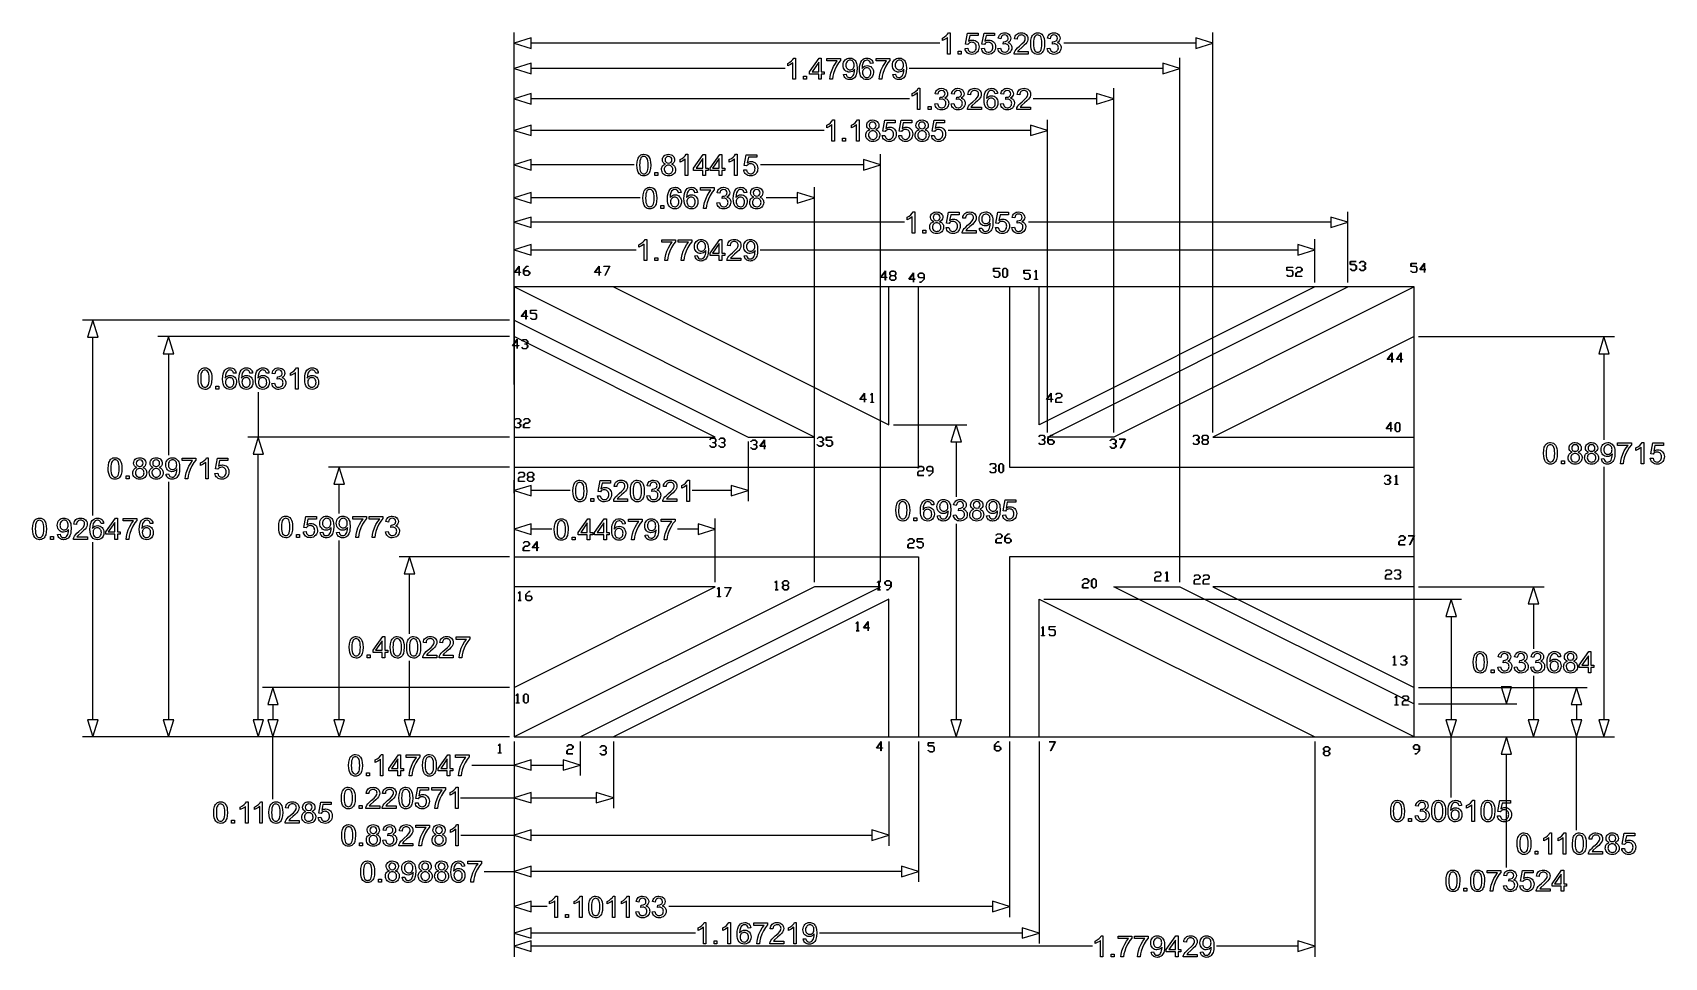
# Model space of a CAD drawing. Extents: x -0.57 to 3.06, y 0.01 to 2.07.
import ezdxf

# ---------------------------------------------------------------- set-up
doc = ezdxf.new("R2010")
doc.units = 0
doc.layers.add('DIMENSIONS', color=253, linetype='CONTINUOUS')
doc.layers.add('LAYER_1', color=7, linetype='CONTINUOUS')

msp = doc.modelspace()

# ---------------------------------------------------------------- linework, layer by layer
at = {"layer": 'DIMENSIONS'}
for points in [[(0.5, 1.2835), (0.5, 2.0652)], [(0.538, 2.0534), (0.5, 2.0417)], [(0.5, 2.0417), (0.538, 2.0299)], [(0.538, 2.0299), (0.538, 2.0534)], [(1.446, 2.0417), (0.538, 2.0417)], [(2.0152, 2.0417), (1.7215, 2.0417)], [(2.0532, 2.0417), (2.0152, 2.0534)], [(2.0152, 2.0534), (2.0152, 2.0299)], [(2.0152, 2.0299), (2.0532, 2.0417)], [(2.0532, 1.1763), (2.0532, 2.0652)], [(0.5, 1.47), (0.5, 2.009)], [(0.538, 1.9973), (0.5, 1.9855)], [(0.538, 1.9738), (0.538, 1.9973)], [(1.9797, 1.9855), (1.9417, 1.9973)], [(1.9417, 1.9973), (1.9417, 1.9738)], [(1.9797, 0.8437), (1.9797, 2.009)], [(0.5, 1.9855), (0.538, 1.9738)], [(1.1021, 1.9855), (0.538, 1.9855)], [(1.9417, 1.9855), (1.3776, 1.9855)], [(1.9417, 1.9738), (1.9797, 1.9855)], [(0.5, 1.2835), (0.5, 1.9418)], [(0.538, 1.9301), (0.5, 1.9183)], [(0.538, 1.9066), (0.538, 1.9301)], [(1.8326, 1.9183), (1.7946, 1.9301)], [(1.7946, 1.9301), (1.7946, 1.9066)], [(1.8326, 1.1763), (1.8326, 1.9418)], [(0.5, 1.9183), (0.538, 1.9066)], [(1.3788, 1.9183), (0.538, 1.9183)], [(1.7946, 1.9183), (1.6538, 1.9183)], [(1.7946, 1.9066), (1.8326, 1.9183)], [(0.5, 1.2835), (0.5, 1.8715)], [(0.538, 1.8598), (0.5, 1.848)], [(0.538, 1.8363), (0.538, 1.8598)], [(1.6856, 1.848), (1.6476, 1.8598)], [(1.6476, 1.8598), (1.6476, 1.8363)], [(1.6856, 1.1763), (1.6856, 1.8715)], [(0.5, 1.848), (0.538, 1.8363)], [(1.1889, 1.848), (0.538, 1.848)], [(1.6476, 1.848), (1.4648, 1.848)], [(1.6476, 1.8363), (1.6856, 1.848)], [(0.5, 1.51), (0.5, 1.7951)], [(0.538, 1.7834), (0.5, 1.7716)], [(0.538, 1.7599), (0.538, 1.7834)], [(1.3144, 1.7716), (1.2764, 1.7834)], [(1.2764, 1.7834), (1.2764, 1.7599)], [(1.3144, 0.8437), (1.3144, 1.7951)], [(0.5, 1.7716), (0.538, 1.7599)], [(0.7671, 1.7716), (0.538, 1.7716)], [(1.2764, 1.7716), (1.0473, 1.7716)], [(1.2764, 1.7599), (1.3144, 1.7716)], [(0.5, 1.2835), (0.5, 1.7218)], [(0.538, 1.7101), (0.5, 1.6983)], [(0.538, 1.6866), (0.538, 1.7101)], [(1.1674, 1.6983), (1.1293, 1.7101)], [(1.1293, 1.7101), (1.1293, 1.6866)], [(1.1674, 0.8437), (1.1674, 1.7218)], [(0.5, 1.6983), (0.538, 1.6866)], [(0.7804, 1.6983), (0.538, 1.6983)], [(1.1293, 1.6983), (1.0604, 1.6983)], [(1.1293, 1.6866), (1.1674, 1.6983)], [(0.5, 1.51), (0.5, 1.6672)], [(0.538, 1.6554), (0.5, 1.6437)], [(0.5, 1.6437), (0.538, 1.6319)], [(0.538, 1.6319), (0.538, 1.6554)], [(1.3674, 1.6437), (0.538, 1.6437)], [(2.3149, 1.6437), (1.6429, 1.6437)], [(2.353, 1.6437), (2.3149, 1.6554)], [(2.3149, 1.6554), (2.3149, 1.6319)], [(2.3149, 1.6319), (2.353, 1.6437)], [(2.353, 1.51), (2.353, 1.6672)], [(0.5, 1.51), (0.5, 1.606)], [(2.2794, 1.51), (2.2794, 1.606)], [(0.538, 1.5943), (0.5, 1.5825)], [(0.5, 1.5825), (0.538, 1.5708)], [(0.538, 1.5708), (0.538, 1.5943)], [(0.538, 1.5825), (0.7715, 1.5825)], [(1.0471, 1.5825), (2.2414, 1.5825)], [(2.2794, 1.5825), (2.2414, 1.5943)], [(2.2414, 1.5943), (2.2414, 1.5708)], [(2.2414, 1.5708), (2.2794, 1.5825)], [(0.49, 1.4265), (-0.4596, 1.4265)], [(-0.4361, 1.4265), (-0.4479, 1.3885)], [(-0.4244, 1.3885), (-0.4361, 1.4265)], [(-0.4479, 1.3885), (-0.4244, 1.3885)], [(-0.4361, 0.9923), (-0.4361, 1.3885)], [(0.49, 1.3897), (-0.2916, 1.3897)], [(-0.2681, 1.3897), (-0.2798, 1.3517)], [(-0.2563, 1.3517), (-0.2681, 1.3897)], [(2.51, 1.3897), (2.9456, 1.3897)], [(2.9221, 1.3897), (2.9104, 1.3517)], [(2.9339, 1.3517), (2.9221, 1.3897)], [(-0.2798, 1.3517), (-0.2563, 1.3517)], [(-0.2681, 1.3517), (-0.2681, 1.1265)], [(2.9104, 1.3517), (2.9339, 1.3517)], [(2.9221, 1.3517), (2.9221, 1.1601)], [(-0.0686, 1.2664), (-0.0686, 1.1663)], [(0.49, 1.1663), (-0.0921, 1.1663)], [(-0.0686, 1.1663), (-0.0803, 1.1283)], [(-0.0568, 1.1283), (-0.0686, 1.1663)], [(1.3428, 1.1939), (1.5062, 1.1939)], [(1.4827, 1.1939), (1.4709, 1.1559)], [(1.4944, 1.1559), (1.4827, 1.1939)], [(-0.0803, 1.1283), (-0.0568, 1.1283)], [(-0.0686, 0.538), (-0.0686, 1.1283)], [(1.0203, 1.1563), (1.0203, 1.0239)], [(1.4709, 1.1559), (1.4944, 1.1559)], [(1.4827, 1.1559), (1.4827, 1.0337)], [(0.49, 1.0998), (0.0875, 1.0998)], [(0.111, 1.0998), (0.0992, 1.0617)], [(0.1227, 1.0617), (0.111, 1.0998)], [(2.9221, 1.1004), (2.9221, 0.538)], [(-0.2681, 1.0668), (-0.2681, 0.538)], [(0.0992, 1.0617), (0.1227, 1.0617)], [(0.111, 0.9966), (0.111, 1.0617)], [(0.5, 1.0421), (0.5, 1.0709)], [(0.538, 1.0592), (0.5, 1.0474)], [(0.538, 1.0357), (0.538, 1.0592)], [(1.0203, 1.0474), (0.9823, 1.0592)], [(0.9823, 1.0592), (0.9823, 1.0357)], [(0.5, 1.0474), (0.538, 1.0357)], [(0.6247, 1.0474), (0.538, 1.0474)], [(0.9823, 1.0474), (0.8956, 1.0474)], [(0.9823, 1.0357), (1.0203, 1.0474)], [(0.5, 0.99), (0.5, 0.9384)], [(0.9468, 0.8437), (0.9468, 0.9854)], [(0.538, 0.9736), (0.5, 0.9619)], [(0.5, 0.9619), (0.538, 0.9501)], [(0.538, 0.9501), (0.538, 0.9736)], [(0.5834, 0.9619), (0.538, 0.9619)], [(0.9088, 0.9619), (0.8633, 0.9619)], [(0.9468, 0.9619), (0.9088, 0.9736)], [(0.9088, 0.9736), (0.9088, 0.9501)], [(0.9088, 0.9501), (0.9468, 0.9619)], [(1.4827, 0.9739), (1.4827, 0.538)], [(-0.4361, 0.538), (-0.4361, 0.9326)], [(0.111, 0.538), (0.111, 0.9368)], [(0.49, 0.9002), (0.2441, 0.9002)], [(0.2676, 0.9002), (0.2558, 0.8622)], [(0.2793, 0.8622), (0.2676, 0.9002)], [(0.2558, 0.8622), (0.2793, 0.8622)], [(0.2676, 0.7292), (0.2676, 0.8622)], [(1.6772, 0.8061), (2.6058, 0.8061)], [(2.51, 0.8337), (2.7892, 0.8337)], [(2.5823, 0.8061), (2.5706, 0.7681)], [(2.5941, 0.7681), (2.5823, 0.8061)], [(2.7657, 0.8337), (2.7539, 0.7957)], [(2.7774, 0.7957), (2.7657, 0.8337)], [(2.5706, 0.7681), (2.5941, 0.7681)], [(2.5823, 0.7681), (2.5823, 0.538)], [(2.7539, 0.7957), (2.7774, 0.7957)], [(2.7657, 0.7957), (2.7657, 0.6959)], [(0.2676, 0.538), (0.2676, 0.6694)], [(2.7657, 0.6361), (2.7657, 0.538)], [(0.49, 0.6103), (-0.0595, 0.6103)], [(-0.036, 0.6103), (-0.0478, 0.5723)], [(-0.0243, 0.5723), (-0.036, 0.6103)], [(2.51, 0.6103), (2.8845, 0.6103)], [(2.7169, 0.6115), (2.6934, 0.6115)], [(2.6934, 0.6115), (2.7052, 0.5735)], [(2.7052, 0.5735), (2.7169, 0.6115)], [(2.861, 0.6103), (2.8493, 0.5723)], [(2.8728, 0.5723), (2.861, 0.6103)], [(-0.0478, 0.5723), (-0.0243, 0.5723)], [(-0.036, 0.5723), (-0.036, 0.538)], [(2.51, 0.5735), (2.7287, 0.5735)], [(2.8493, 0.5723), (2.8728, 0.5723)], [(2.861, 0.5723), (2.861, 0.538)], [(-0.4244, 0.538), (-0.4479, 0.538)], [(-0.4479, 0.538), (-0.4361, 0.5)], [(-0.4361, 0.5), (-0.4244, 0.538)], [(-0.2563, 0.538), (-0.2798, 0.538)], [(-0.2798, 0.538), (-0.2681, 0.5)], [(-0.2681, 0.5), (-0.2563, 0.538)], [(-0.0568, 0.538), (-0.0803, 0.538)], [(-0.0803, 0.538), (-0.0686, 0.5)], [(-0.0686, 0.5), (-0.0568, 0.538)], [(-0.0243, 0.538), (-0.0478, 0.538)], [(-0.0478, 0.538), (-0.036, 0.5)], [(-0.036, 0.5), (-0.0243, 0.538)], [(0.1227, 0.538), (0.0992, 0.538)], [(0.0992, 0.538), (0.111, 0.5)], [(0.111, 0.5), (0.1227, 0.538)], [(0.2793, 0.538), (0.2558, 0.538)], [(0.2558, 0.538), (0.2676, 0.5)], [(0.2676, 0.5), (0.2793, 0.538)], [(1.4944, 0.538), (1.4709, 0.538)], [(1.4709, 0.538), (1.4827, 0.5)], [(1.4827, 0.5), (1.4944, 0.538)], [(2.5941, 0.538), (2.5706, 0.538)], [(2.5706, 0.538), (2.5823, 0.5)], [(2.5823, 0.5), (2.5941, 0.538)], [(2.7774, 0.538), (2.7539, 0.538)], [(2.7539, 0.538), (2.7657, 0.5)], [(2.7657, 0.5), (2.7774, 0.538)], [(2.8728, 0.538), (2.8493, 0.538)], [(2.8493, 0.538), (2.861, 0.5)], [(2.861, 0.5), (2.8728, 0.538)], [(2.9339, 0.538), (2.9104, 0.538)], [(2.9104, 0.538), (2.9221, 0.5)], [(2.9221, 0.5), (2.9339, 0.538)], [(0.49, 0.5), (-0.4596, 0.5)], [(0.49, 0.5), (-0.2916, 0.5)], [(0.49, 0.5), (-0.0921, 0.5)], [(0.49, 0.5), (-0.0595, 0.5)], [(-0.036, 0.3619), (-0.036, 0.5)], [(0.49, 0.5), (0.0875, 0.5)], [(0.49, 0.5), (0.2441, 0.5)], [(0.5, 0.49), (0.5, 0.4142)], [(0.5, 0.49), (0.5, 0.3416)], [(0.5, 0.49), (0.5, 0.2585)], [(0.5, 0.49), (0.5, 0.1778)], [(0.5, 0.49), (0.5, 0.0996)], [(0.5, 0.49), (0.5, 0.0409)], [(0.5, 0.49), (0.5, 0.0116)], [(0.51, 0.5), (2.7287, 0.5)], [(0.647, 0.49), (0.647, 0.4142)], [(0.7206, 0.49), (0.7206, 0.3416)], [(1.3328, 0.49), (1.3328, 0.2585)], [(1.3989, 0.49), (1.3989, 0.1778)], [(1.4774, 0.5), (1.5062, 0.5)], [(1.6011, 0.49), (1.6011, 0.0996)], [(1.6672, 0.49), (1.6672, 0.0409)], [(2.2794, 0.49), (2.2794, 0.0116)], [(2.51, 0.5), (2.6058, 0.5)], [(2.51, 0.5), (2.7892, 0.5)], [(2.51, 0.5), (2.8845, 0.5)], [(2.51, 0.5), (2.9456, 0.5)], [(2.5823, 0.3653), (2.5823, 0.5)], [(2.7052, 0.5), (2.6934, 0.462)], [(2.7169, 0.462), (2.7052, 0.5)], [(2.861, 0.2928), (2.861, 0.5)], [(0.4061, 0.4377), (0.5, 0.4377)], [(0.538, 0.4495), (0.5, 0.4377)], [(0.5, 0.4377), (0.538, 0.426)], [(0.538, 0.426), (0.538, 0.4495)], [(0.538, 0.4377), (0.609, 0.4377)], [(0.647, 0.4377), (0.609, 0.4495)], [(0.609, 0.4495), (0.609, 0.426)], [(0.609, 0.426), (0.647, 0.4377)], [(2.6934, 0.462), (2.7169, 0.462)], [(2.7052, 0.2102), (2.7052, 0.462)], [(0.381, 0.3651), (0.5, 0.3651)], [(0.538, 0.3769), (0.5, 0.3651)], [(0.5, 0.3651), (0.538, 0.3534)], [(0.538, 0.3534), (0.538, 0.3769)], [(0.538, 0.3651), (0.6825, 0.3651)], [(0.7206, 0.3651), (0.6825, 0.3769)], [(0.6825, 0.3769), (0.6825, 0.3534)], [(0.6825, 0.3534), (0.7206, 0.3651)], [(0.538, 0.2938), (0.5, 0.282)], [(0.538, 0.2703), (0.538, 0.2938)], [(1.3328, 0.282), (1.2948, 0.2938)], [(1.2948, 0.2938), (1.2948, 0.2703)], [(0.3818, 0.282), (0.5, 0.282)], [(0.5, 0.282), (0.538, 0.2703)], [(0.538, 0.282), (1.2948, 0.282)], [(1.2948, 0.2703), (1.3328, 0.282)], [(0.4331, 0.2013), (0.5, 0.2013)], [(0.538, 0.2131), (0.5, 0.2013)], [(0.5, 0.2013), (0.538, 0.1896)], [(0.538, 0.1896), (0.538, 0.2131)], [(1.3608, 0.2013), (0.538, 0.2013)], [(1.3989, 0.2013), (1.3608, 0.2131)], [(1.3608, 0.2131), (1.3608, 0.1896)], [(1.3608, 0.1896), (1.3989, 0.2013)], [(0.538, 0.1349), (0.5, 0.1231)], [(0.5, 0.1231), (0.538, 0.1114)], [(0.538, 0.1114), (0.538, 0.1349)], [(0.5731, 0.1231), (0.538, 0.1231)], [(1.5631, 0.1231), (0.8437, 0.1231)], [(1.6011, 0.1231), (1.5631, 0.1349)], [(1.5631, 0.1349), (1.5631, 0.1114)], [(1.5631, 0.1114), (1.6011, 0.1231)], [(0.538, 0.0762), (0.5, 0.0644)], [(0.538, 0.0527), (0.538, 0.0762)], [(1.6672, 0.0644), (1.6292, 0.0762)], [(1.6292, 0.0762), (1.6292, 0.0527)], [(0.5, 0.0644), (0.538, 0.0527)], [(0.538, 0.0468), (0.5, 0.0351)], [(0.903, 0.0644), (0.538, 0.0644)], [(0.538, 0.0233), (0.538, 0.0468)], [(1.6292, 0.0644), (1.1786, 0.0644)], [(1.6292, 0.0527), (1.6672, 0.0644)], [(2.2794, 0.0351), (2.2414, 0.0468)], [(2.2414, 0.0468), (2.2414, 0.0233)], [(0.5, 0.0351), (0.538, 0.0233)], [(1.7855, 0.0351), (0.538, 0.0351)], [(2.2414, 0.0351), (2.0611, 0.0351)], [(2.2414, 0.0233), (2.2794, 0.0351)]]:
    msp.add_lwpolyline(points, dxfattribs=at)
for points in [[(1.4692, 2.0177), (1.4634, 2.0177), (1.4634, 2.0545), (1.461, 2.0525), (1.4579, 2.0505), (1.4519, 2.0475), (1.4519, 2.0531), (1.4564, 2.0556), (1.4603, 2.0586), (1.4634, 2.0618), (1.4655, 2.0649), (1.4692, 2.0649)], [(1.5022, 2.03), (1.5083, 2.0305), (1.5094, 2.0266), (1.5103, 2.0251), (1.5114, 2.0239), (1.5127, 2.0229), (1.5141, 2.0222), (1.5173, 2.0216), (1.5193, 2.0218), (1.5211, 2.0224), (1.5228, 2.0234), (1.5243, 2.0248), (1.5256, 2.0265), (1.5265, 2.0284), (1.5271, 2.0306), (1.5272, 2.0331), (1.5271, 2.0354), (1.5265, 2.0375), (1.5257, 2.0393), (1.5245, 2.0409), (1.523, 2.0421), (1.5213, 2.043), (1.5193, 2.0436), (1.5172, 2.0437), (1.5145, 2.0434), (1.5122, 2.0425), (1.5102, 2.041), (1.5086, 2.0392), (1.5032, 2.0399), (1.5078, 2.064), (1.5311, 2.064), (1.5311, 2.0585), (1.5124, 2.0585), (1.5099, 2.0459), (1.512, 2.0472), (1.5142, 2.0481), (1.5164, 2.0487), (1.5187, 2.0488), (1.5217, 2.0486), (1.5244, 2.0478), (1.5269, 2.0464), (1.5291, 2.0446), (1.531, 2.0423), (1.5323, 2.0397), (1.5331, 2.0368), (1.5334, 2.0336), (1.5331, 2.0305), (1.5324, 2.0277), (1.5313, 2.025), (1.5296, 2.0226), (1.5272, 2.0201), (1.5243, 2.0183), (1.521, 2.0172), (1.5173, 2.0169), (1.5142, 2.0171), (1.5115, 2.0178), (1.509, 2.0189), (1.5068, 2.0205), (1.505, 2.0224), (1.5036, 2.0246), (1.5027, 2.0272)], [(1.5387, 2.03), (1.5448, 2.0305), (1.5459, 2.0266), (1.5468, 2.0251), (1.5479, 2.0239), (1.5492, 2.0229), (1.5506, 2.0222), (1.5538, 2.0216), (1.5558, 2.0218), (1.5577, 2.0224), (1.5593, 2.0234), (1.5609, 2.0248), (1.5621, 2.0265), (1.563, 2.0284), (1.5636, 2.0306), (1.5637, 2.0331), (1.5636, 2.0354), (1.5631, 2.0375), (1.5622, 2.0393), (1.561, 2.0409), (1.5595, 2.0421), (1.5578, 2.043), (1.5559, 2.0436), (1.5537, 2.0437), (1.5511, 2.0434), (1.5487, 2.0425), (1.5467, 2.041), (1.5452, 2.0392), (1.5397, 2.0399), (1.5443, 2.064), (1.5677, 2.064), (1.5677, 2.0585), (1.5489, 2.0585), (1.5464, 2.0459), (1.5485, 2.0472), (1.5507, 2.0481), (1.553, 2.0487), (1.5553, 2.0488), (1.5582, 2.0486), (1.5609, 2.0478), (1.5634, 2.0464), (1.5656, 2.0446), (1.5675, 2.0423), (1.5688, 2.0397), (1.5696, 2.0368), (1.5699, 2.0336), (1.5696, 2.0305), (1.5689, 2.0277), (1.5678, 2.025), (1.5662, 2.0226), (1.5637, 2.0201), (1.5608, 2.0183), (1.5575, 2.0172), (1.5538, 2.0169), (1.5508, 2.0171), (1.548, 2.0178), (1.5455, 2.0189), (1.5433, 2.0205), (1.5415, 2.0224), (1.5402, 2.0246), (1.5392, 2.0272)], [(1.5753, 2.0301), (1.581, 2.0309), (1.5824, 2.0266), (1.5833, 2.025), (1.5844, 2.0238), (1.5871, 2.0222), (1.5902, 2.0216), (1.5922, 2.0218), (1.594, 2.0223), (1.5956, 2.0232), (1.5971, 2.0244), (1.5983, 2.0259), (1.5992, 2.0276), (1.5997, 2.0294), (1.5999, 2.0314), (1.5998, 2.0333), (1.5993, 2.0351), (1.5985, 2.0366), (1.5973, 2.038), (1.5959, 2.0391), (1.5944, 2.0399), (1.5926, 2.0404), (1.5907, 2.0406), (1.5866, 2.0399), (1.5873, 2.045), (1.5882, 2.0449), (1.5917, 2.0454), (1.5948, 2.0469), (1.5961, 2.0479), (1.5971, 2.0493), (1.5976, 2.0509), (1.5978, 2.0528), (1.5973, 2.0557), (1.5956, 2.058), (1.5945, 2.059), (1.5932, 2.0596), (1.5901, 2.0601), (1.587, 2.0596), (1.5845, 2.058), (1.5835, 2.0568), (1.5826, 2.0554), (1.5816, 2.0517), (1.5758, 2.0527), (1.5765, 2.0554), (1.5776, 2.0578), (1.5789, 2.0599), (1.5806, 2.0617), (1.5826, 2.0631), (1.5849, 2.0641), (1.5873, 2.0647), (1.59, 2.0649), (1.5937, 2.0645), (1.5971, 2.0632), (1.5999, 2.0613), (1.602, 2.0587), (1.6033, 2.0558), (1.6037, 2.0527), (1.6033, 2.0497), (1.6021, 2.0471), (1.6001, 2.0449), (1.5973, 2.0431), (1.5992, 2.0425), (1.601, 2.0417), (1.6025, 2.0405), (1.6037, 2.0391), (1.6047, 2.0375), (1.6055, 2.0357), (1.6059, 2.0337), (1.606, 2.0316), (1.6058, 2.0286), (1.6049, 2.0259), (1.6035, 2.0234), (1.6015, 2.0211), (1.5992, 2.0193), (1.5965, 2.0179), (1.5935, 2.0171), (1.5902, 2.0168), (1.5872, 2.0171), (1.5845, 2.0178), (1.5821, 2.0189), (1.5799, 2.0205), (1.5781, 2.0225), (1.5767, 2.0248), (1.5758, 2.0273)], [(1.6421, 2.0232), (1.6421, 2.0177), (1.611, 2.0177), (1.6111, 2.0197), (1.6117, 2.0217), (1.6132, 2.0248), (1.6155, 2.0279), (1.6187, 2.0313), (1.623, 2.0351), (1.6294, 2.0407), (1.6334, 2.045), (1.6354, 2.0486), (1.6359, 2.0503), (1.6361, 2.052), (1.6359, 2.0536), (1.6355, 2.0551), (1.6347, 2.0565), (1.6336, 2.0577), (1.6323, 2.0588), (1.6308, 2.0595), (1.6291, 2.0599), (1.6272, 2.0601), (1.6252, 2.0599), (1.6235, 2.0595), (1.6219, 2.0587), (1.6206, 2.0576), (1.6195, 2.0562), (1.6187, 2.0546), (1.6182, 2.0528), (1.618, 2.0507), (1.6121, 2.0513), (1.6126, 2.0544), (1.6135, 2.0571), (1.6149, 2.0595), (1.6167, 2.0614), (1.6188, 2.0629), (1.6213, 2.064), (1.6242, 2.0647), (1.6274, 2.0649), (1.6306, 2.0646), (1.6334, 2.0639), (1.6359, 2.0628), (1.6381, 2.0611), (1.6398, 2.0591), (1.641, 2.0569), (1.6418, 2.0545), (1.642, 2.0518), (1.6417, 2.049), (1.6409, 2.0463), (1.6393, 2.0435), (1.637, 2.0405), (1.6335, 2.037), (1.6281, 2.0323), (1.6215, 2.0264), (1.619, 2.0232)], [(1.6483, 2.0409), (1.6487, 2.0484), (1.65, 2.0543), (1.6509, 2.0567), (1.6521, 2.0588), (1.6535, 2.0606), (1.6551, 2.0621), (1.6569, 2.0633), (1.6589, 2.0642), (1.6611, 2.0647), (1.6636, 2.0649), (1.6671, 2.0645), (1.6702, 2.0633), (1.6728, 2.0615), (1.6749, 2.059), (1.6766, 2.0558), (1.6779, 2.052), (1.6786, 2.0471), (1.6789, 2.0409), (1.6785, 2.0334), (1.6772, 2.0275), (1.6763, 2.0251), (1.6751, 2.023), (1.6737, 2.0212), (1.6721, 2.0197), (1.6703, 2.0184), (1.6683, 2.0176), (1.6661, 2.0171), (1.6636, 2.0169), (1.6604, 2.0172), (1.6575, 2.0181), (1.655, 2.0196), (1.6529, 2.0218), (1.6509, 2.0251), (1.6494, 2.0295), (1.6485, 2.0347)], [(1.6542, 2.0409), (1.6544, 2.0356), (1.6549, 2.0312), (1.6557, 2.0279), (1.6569, 2.0255), (1.6583, 2.0238), (1.6599, 2.0226), (1.6617, 2.0219), (1.6636, 2.0216), (1.6655, 2.0219), (1.6672, 2.0226), (1.6688, 2.0238), (1.6703, 2.0255), (1.6715, 2.0279), (1.6723, 2.0312), (1.6728, 2.0356), (1.673, 2.0409), (1.6728, 2.0462), (1.6723, 2.0505), (1.6715, 2.0539), (1.6703, 2.0563), (1.6688, 2.0579), (1.6672, 2.0591), (1.6655, 2.0599), (1.6635, 2.0601), (1.6616, 2.0599), (1.6599, 2.0593), (1.6585, 2.0582), (1.6572, 2.0567), (1.6559, 2.0541), (1.6549, 2.0506), (1.6544, 2.0462)], [(1.6848, 2.0301), (1.6906, 2.0309), (1.6919, 2.0266), (1.6929, 2.025), (1.694, 2.0238), (1.6966, 2.0222), (1.6998, 2.0216), (1.7017, 2.0218), (1.7035, 2.0223), (1.7052, 2.0232), (1.7067, 2.0244), (1.7079, 2.0259), (1.7088, 2.0276), (1.7093, 2.0294), (1.7095, 2.0314), (1.7093, 2.0333), (1.7088, 2.0351), (1.708, 2.0366), (1.7069, 2.038), (1.7055, 2.0391), (1.7039, 2.0399), (1.7022, 2.0404), (1.7003, 2.0406), (1.6962, 2.0399), (1.6968, 2.045), (1.6978, 2.0449), (1.7013, 2.0454), (1.7044, 2.0469), (1.7057, 2.0479), (1.7066, 2.0493), (1.7072, 2.0509), (1.7073, 2.0528), (1.7068, 2.0557), (1.7052, 2.058), (1.704, 2.059), (1.7027, 2.0596), (1.6997, 2.0601), (1.6966, 2.0596), (1.694, 2.058), (1.693, 2.0568), (1.6922, 2.0554), (1.6912, 2.0517), (1.6854, 2.0527), (1.6861, 2.0554), (1.6871, 2.0578), (1.6885, 2.0599), (1.6902, 2.0617), (1.6922, 2.0631), (1.6944, 2.0641), (1.6968, 2.0647), (1.6995, 2.0649), (1.7032, 2.0645), (1.7066, 2.0632), (1.7095, 2.0613), (1.7116, 2.0587), (1.7128, 2.0558), (1.7133, 2.0527), (1.7129, 2.0497), (1.7116, 2.0471), (1.7096, 2.0449), (1.7068, 2.0431), (1.7088, 2.0425), (1.7105, 2.0417), (1.712, 2.0405), (1.7133, 2.0391), (1.7143, 2.0375), (1.715, 2.0357), (1.7154, 2.0337), (1.7156, 2.0316), (1.7153, 2.0286), (1.7145, 2.0259), (1.7131, 2.0234), (1.7111, 2.0211), (1.7087, 2.0193), (1.706, 2.0179), (1.703, 2.0171), (1.6997, 2.0168), (1.6968, 2.0171), (1.6941, 2.0178), (1.6916, 2.0189), (1.6895, 2.0205), (1.6876, 2.0225), (1.6863, 2.0248), (1.6853, 2.0273)], [(1.1252, 1.9615), (1.1195, 1.9615), (1.1195, 1.9983), (1.1171, 1.9963), (1.114, 1.9943), (1.1079, 1.9914), (1.1079, 1.9969), (1.1125, 1.9995), (1.1164, 2.0025), (1.1195, 2.0056), (1.1215, 2.0087), (1.1252, 2.0087)], [(1.1768, 1.9615), (1.1768, 1.9728), (1.1564, 1.9728), (1.1564, 1.9781), (1.1778, 2.0085), (1.1825, 2.0085), (1.1825, 1.9781), (1.1889, 1.9781), (1.1889, 1.9728), (1.1825, 1.9728), (1.1825, 1.9615)], [(1.1768, 1.9781), (1.1768, 1.9993), (1.162, 1.9781)], [(1.1952, 2.0024), (1.1952, 2.0079), (1.2256, 2.0079), (1.2256, 2.0034), (1.2211, 1.9979), (1.2167, 1.9908), (1.2128, 1.9827), (1.2099, 1.9745), (1.2085, 1.9683), (1.2077, 1.9615), (1.2017, 1.9615), (1.2023, 1.9677), (1.2039, 1.9749), (1.2065, 1.9827), (1.2099, 1.9901), (1.2139, 1.9968), (1.2182, 2.0024)], [(1.2322, 1.9724), (1.2377, 1.9729), (1.2387, 1.9696), (1.2404, 1.9673), (1.2427, 1.9659), (1.2455, 1.9655), (1.248, 1.9658), (1.2502, 1.9667), (1.252, 1.9681), (1.2534, 1.97), (1.2546, 1.9724), (1.2556, 1.9755), (1.2562, 1.979), (1.2565, 1.9825), (1.2564, 1.9837), (1.2544, 1.9812), (1.2517, 1.9792), (1.2486, 1.9779), (1.2452, 1.9775), (1.2424, 1.9777), (1.2398, 1.9785), (1.2375, 1.9799), (1.2353, 1.9817), (1.2336, 1.984), (1.2323, 1.9866), (1.2315, 1.9896), (1.2313, 1.9929), (1.2316, 1.9963), (1.2323, 1.9993), (1.2337, 2.002), (1.2355, 2.0044), (1.2378, 2.0063), (1.2403, 2.0076), (1.243, 2.0085), (1.2461, 2.0087), (1.2483, 2.0086), (1.2505, 2.0081), (1.2525, 2.0073), (1.2545, 2.0063), (1.2562, 2.0049), (1.2578, 2.0033), (1.2591, 2.0014), (1.2602, 1.9992), (1.2611, 1.9967), (1.2617, 1.9936), (1.2622, 1.986), (1.2617, 1.9779), (1.2611, 1.9746), (1.2602, 1.9717), (1.2591, 1.9692), (1.2578, 1.967), (1.2562, 1.9651), (1.2544, 1.9635), (1.2524, 1.9623), (1.2502, 1.9614), (1.2479, 1.9609), (1.2454, 1.9607), (1.2427, 1.9609), (1.2404, 1.9615), (1.2382, 1.9625), (1.2364, 1.9638), (1.2348, 1.9655), (1.2336, 1.9675), (1.2327, 1.9698)], [(1.2558, 1.9932), (1.2556, 1.9955), (1.2551, 1.9976), (1.2543, 1.9995), (1.2531, 2.001), (1.2518, 2.0023), (1.2502, 2.0032), (1.2486, 2.0038), (1.2468, 2.004), (1.2449, 2.0038), (1.2432, 2.0032), (1.2416, 2.0022), (1.2401, 2.0008), (1.2388, 1.9991), (1.2379, 1.9972), (1.2374, 1.9951), (1.2372, 1.9927), (1.2374, 1.9905), (1.2379, 1.9886), (1.2388, 1.9869), (1.2399, 1.9854), (1.2414, 1.9842), (1.243, 1.9833), (1.2447, 1.9828), (1.2466, 1.9826), (1.2485, 1.9828), (1.2503, 1.9833), (1.2518, 1.9842), (1.2532, 1.9854), (1.2543, 1.9869), (1.2551, 1.9887), (1.2556, 1.9908)], [(1.2978, 1.997), (1.292, 1.9966), (1.2911, 1.9995), (1.2898, 2.0015), (1.2886, 2.0026), (1.2872, 2.0034), (1.2857, 2.0038), (1.2841, 2.004), (1.2815, 2.0036), (1.2792, 2.0025), (1.2768, 2), (1.2749, 1.9967), (1.2737, 1.992), (1.2733, 1.9858), (1.2756, 1.9885), (1.2784, 1.9905), (1.2815, 1.9916), (1.2847, 1.992), (1.2875, 1.9918), (1.29, 1.991), (1.2924, 1.9896), (1.2945, 1.9878), (1.2963, 1.9855), (1.2976, 1.9829), (1.2983, 1.98), (1.2986, 1.9768), (1.2981, 1.9725), (1.2967, 1.9686), (1.2944, 1.9652), (1.2914, 1.9628), (1.2879, 1.9612), (1.2839, 1.9607), (1.2804, 1.9611), (1.2773, 1.9621), (1.2746, 1.9637), (1.2721, 1.966), (1.2701, 1.9691), (1.2687, 1.9731), (1.2678, 1.9779), (1.2676, 1.9835), (1.2679, 1.9899), (1.2688, 1.9953), (1.2704, 1.9998), (1.2726, 2.0034), (1.275, 2.0057), (1.2777, 2.0074), (1.2809, 2.0084), (1.2844, 2.0087), (1.2871, 2.0085), (1.2895, 2.008), (1.2916, 2.007), (1.2935, 2.0056), (1.2951, 2.0039), (1.2963, 2.0019), (1.2972, 1.9996)], [(1.3047, 2.0024), (1.3047, 2.0079), (1.3351, 2.0079), (1.3351, 2.0034), (1.3307, 1.9979), (1.3262, 1.9908), (1.3223, 1.9827), (1.3194, 1.9745), (1.318, 1.9683), (1.3172, 1.9615), (1.3113, 1.9615), (1.3119, 1.9677), (1.3135, 1.9749), (1.316, 1.9827), (1.3194, 1.9901), (1.3235, 1.9968), (1.3277, 2.0024)], [(1.3417, 1.9724), (1.3473, 1.9729), (1.3483, 1.9696), (1.3499, 1.9673), (1.3522, 1.9659), (1.355, 1.9655), (1.3575, 1.9658), (1.3597, 1.9667), (1.3615, 1.9681), (1.363, 1.97), (1.3642, 1.9724), (1.3651, 1.9755), (1.3658, 1.979), (1.366, 1.9825), (1.366, 1.9837), (1.3639, 1.9812), (1.3613, 1.9792), (1.3581, 1.9779), (1.3548, 1.9775), (1.352, 1.9777), (1.3494, 1.9785), (1.347, 1.9799), (1.3449, 1.9817), (1.3431, 1.984), (1.3419, 1.9866), (1.3411, 1.9896), (1.3408, 1.9929), (1.3411, 1.9963), (1.3419, 1.9993), (1.3432, 2.002), (1.3451, 2.0044), (1.3473, 2.0063), (1.3498, 2.0076), (1.3526, 2.0085), (1.3556, 2.0087), (1.3579, 2.0086), (1.36, 2.0081), (1.3621, 2.0073), (1.364, 2.0063), (1.3658, 2.0049), (1.3674, 2.0033), (1.3687, 2.0014), (1.3698, 1.9992), (1.3706, 1.9967), (1.3713, 1.9936), (1.3718, 1.986), (1.3713, 1.9779), (1.3707, 1.9746), (1.3698, 1.9717), (1.3687, 1.9692), (1.3674, 1.967), (1.3658, 1.9651), (1.364, 1.9635), (1.362, 1.9623), (1.3598, 1.9614), (1.3574, 1.9609), (1.3549, 1.9607), (1.3523, 1.9609), (1.3499, 1.9615), (1.3478, 1.9625), (1.3459, 1.9638), (1.3443, 1.9655), (1.3431, 1.9675), (1.3422, 1.9698)], [(1.3653, 1.9932), (1.3652, 1.9955), (1.3647, 1.9976), (1.3639, 1.9995), (1.3627, 2.001), (1.3613, 2.0023), (1.3598, 2.0032), (1.3581, 2.0038), (1.3563, 2.004), (1.3545, 2.0038), (1.3527, 2.0032), (1.3511, 2.0022), (1.3496, 2.0008), (1.3484, 1.9991), (1.3475, 1.9972), (1.347, 1.9951), (1.3468, 1.9927), (1.3469, 1.9905), (1.3475, 1.9886), (1.3483, 1.9869), (1.3495, 1.9854), (1.3509, 1.9842), (1.3525, 1.9833), (1.3543, 1.9828), (1.3562, 1.9826), (1.3581, 1.9828), (1.3598, 1.9833), (1.3614, 1.9842), (1.3628, 1.9854), (1.3639, 1.9869), (1.3647, 1.9887), (1.3652, 1.9908)], [(1.4872, 2.0177), (1.4872, 2.0243), (1.4938, 2.0243), (1.4938, 2.0177)], [(1.1433, 1.9615), (1.1433, 1.9681), (1.1498, 1.9681), (1.1498, 1.9615)], [(1.2742, 1.9768), (1.2745, 1.9739), (1.2755, 1.9711), (1.277, 1.9687), (1.279, 1.9669), (1.2813, 1.9658), (1.2838, 1.9655), (1.2855, 1.9657), (1.2872, 1.9662), (1.2887, 1.9671), (1.2901, 1.9684), (1.2912, 1.97), (1.292, 1.9719), (1.2925, 1.9741), (1.2927, 1.9765), (1.2925, 1.9788), (1.292, 1.9808), (1.2912, 1.9826), (1.2901, 1.9841), (1.2887, 1.9854), (1.2872, 1.9862), (1.2854, 1.9868), (1.2836, 1.9869), (1.2817, 1.9868), (1.2799, 1.9862), (1.2784, 1.9854), (1.2769, 1.9841), (1.2757, 1.9826), (1.2749, 1.9809), (1.2744, 1.9789)], [(1.402, 1.8943), (1.3962, 1.8943), (1.3962, 1.9311), (1.3938, 1.9291), (1.3908, 1.9271), (1.3847, 1.9241), (1.3847, 1.9297), (1.3892, 1.9322), (1.3931, 1.9352), (1.3962, 1.9384), (1.3983, 1.9415), (1.402, 1.9415)], [(1.435, 1.9067), (1.4408, 1.9075), (1.4422, 1.9033), (1.4431, 1.9017), (1.4442, 1.9004), (1.4469, 1.8988), (1.45, 1.8982), (1.452, 1.8984), (1.4538, 1.899), (1.4554, 1.8998), (1.4569, 1.9011), (1.4581, 1.9026), (1.459, 1.9042), (1.4595, 1.9061), (1.4597, 1.9081), (1.4595, 1.91), (1.4591, 1.9117), (1.4582, 1.9132), (1.4571, 1.9146), (1.4557, 1.9157), (1.4542, 1.9165), (1.4524, 1.917), (1.4505, 1.9172), (1.4464, 1.9166), (1.4471, 1.9216), (1.448, 1.9216), (1.4515, 1.922), (1.4546, 1.9235), (1.4559, 1.9246), (1.4568, 1.9259), (1.4574, 1.9275), (1.4576, 1.9294), (1.457, 1.9323), (1.4554, 1.9347), (1.4543, 1.9356), (1.453, 1.9362), (1.4499, 1.9367), (1.4468, 1.9362), (1.4443, 1.9346), (1.4433, 1.9334), (1.4424, 1.932), (1.4414, 1.9283), (1.4356, 1.9293), (1.4363, 1.9321), (1.4374, 1.9345), (1.4387, 1.9365), (1.4404, 1.9383), (1.4424, 1.9397), (1.4446, 1.9407), (1.4471, 1.9413), (1.4498, 1.9415), (1.4535, 1.9411), (1.4568, 1.9398), (1.4597, 1.9379), (1.4618, 1.9353), (1.4631, 1.9324), (1.4635, 1.9293), (1.4631, 1.9264), (1.4619, 1.9237), (1.4599, 1.9215), (1.457, 1.9198), (1.459, 1.9191), (1.4607, 1.9183), (1.4622, 1.9172), (1.4635, 1.9158), (1.4645, 1.9142), (1.4652, 1.9124), (1.4657, 1.9104), (1.4658, 1.9082), (1.4655, 1.9052), (1.4647, 1.9025), (1.4633, 1.9), (1.4613, 1.8977), (1.4589, 1.8959), (1.4563, 1.8945), (1.4533, 1.8937), (1.45, 1.8935), (1.447, 1.8937), (1.4443, 1.8944), (1.4419, 1.8955), (1.4397, 1.8972), (1.4379, 1.8991), (1.4365, 1.9014), (1.4356, 1.9039)], [(1.4716, 1.9067), (1.4773, 1.9075), (1.4787, 1.9033), (1.4796, 1.9017), (1.4807, 1.9004), (1.4834, 1.8988), (1.4865, 1.8982), (1.4885, 1.8984), (1.4903, 1.899), (1.4919, 1.8998), (1.4934, 1.9011), (1.4946, 1.9026), (1.4955, 1.9042), (1.496, 1.9061), (1.4962, 1.9081), (1.4961, 1.91), (1.4956, 1.9117), (1.4948, 1.9132), (1.4936, 1.9146), (1.4922, 1.9157), (1.4907, 1.9165), (1.4889, 1.917), (1.487, 1.9172), (1.4829, 1.9166), (1.4836, 1.9216), (1.4845, 1.9216), (1.488, 1.922), (1.4912, 1.9235), (1.4924, 1.9246), (1.4934, 1.9259), (1.4939, 1.9275), (1.4941, 1.9294), (1.4936, 1.9323), (1.492, 1.9347), (1.4908, 1.9356), (1.4895, 1.9362), (1.4864, 1.9367), (1.4833, 1.9362), (1.4808, 1.9346), (1.4798, 1.9334), (1.479, 1.932), (1.4779, 1.9283), (1.4721, 1.9293), (1.4728, 1.9321), (1.4739, 1.9345), (1.4752, 1.9365), (1.477, 1.9383), (1.4789, 1.9397), (1.4812, 1.9407), (1.4836, 1.9413), (1.4863, 1.9415), (1.49, 1.9411), (1.4934, 1.9398), (1.4962, 1.9379), (1.4983, 1.9353), (1.4996, 1.9324), (1.5, 1.9293), (1.4996, 1.9264), (1.4984, 1.9237), (1.4964, 1.9215), (1.4936, 1.9198), (1.4955, 1.9191), (1.4973, 1.9183), (1.4988, 1.9172), (1.5, 1.9158), (1.501, 1.9142), (1.5018, 1.9124), (1.5022, 1.9104), (1.5023, 1.9082), (1.5021, 1.9052), (1.5012, 1.9025), (1.4998, 1.9), (1.4979, 1.8977), (1.4955, 1.8959), (1.4928, 1.8945), (1.4898, 1.8937), (1.4865, 1.8935), (1.4835, 1.8937), (1.4808, 1.8944), (1.4784, 1.8955), (1.4762, 1.8972), (1.4744, 1.8991), (1.473, 1.9014), (1.4721, 1.9039)], [(1.5384, 1.8998), (1.5384, 1.8943), (1.5073, 1.8943), (1.5074, 1.8963), (1.508, 1.8983), (1.5095, 1.9015), (1.5118, 1.9046), (1.515, 1.9079), (1.5193, 1.9117), (1.5258, 1.9173), (1.5297, 1.9216), (1.5317, 1.9252), (1.5322, 1.9269), (1.5324, 1.9286), (1.5322, 1.9302), (1.5318, 1.9317), (1.531, 1.9331), (1.5299, 1.9344), (1.5286, 1.9354), (1.5271, 1.9361), (1.5254, 1.9366), (1.5235, 1.9367), (1.5216, 1.9366), (1.5198, 1.9361), (1.5182, 1.9353), (1.5169, 1.9342), (1.5158, 1.9328), (1.515, 1.9312), (1.5145, 1.9294), (1.5143, 1.9273), (1.5084, 1.9279), (1.5089, 1.931), (1.5099, 1.9337), (1.5112, 1.9361), (1.513, 1.938), (1.5151, 1.9395), (1.5176, 1.9406), (1.5205, 1.9413), (1.5237, 1.9415), (1.5269, 1.9413), (1.5297, 1.9406), (1.5322, 1.9394), (1.5344, 1.9377), (1.5361, 1.9358), (1.5373, 1.9335), (1.5381, 1.9311), (1.5383, 1.9284), (1.538, 1.9256), (1.5372, 1.9229), (1.5356, 1.9201), (1.5333, 1.9172), (1.5298, 1.9136), (1.5244, 1.9089), (1.5178, 1.903), (1.5153, 1.8998)], [(1.5745, 1.9298), (1.5688, 1.9293), (1.5678, 1.9323), (1.5666, 1.9343), (1.5654, 1.9354), (1.564, 1.9361), (1.5625, 1.9366), (1.5608, 1.9367), (1.5582, 1.9364), (1.556, 1.9352), (1.5535, 1.9328), (1.5517, 1.9294), (1.5505, 1.9248), (1.55, 1.9185), (1.5524, 1.9213), (1.5551, 1.9233), (1.5582, 1.9244), (1.5615, 1.9248), (1.5642, 1.9245), (1.5668, 1.9237), (1.5692, 1.9224), (1.5713, 1.9205), (1.5731, 1.9183), (1.5743, 1.9157), (1.5751, 1.9128), (1.5753, 1.9096), (1.5749, 1.9053), (1.5734, 1.9013), (1.5712, 1.898), (1.5682, 1.8955), (1.5646, 1.894), (1.5606, 1.8935), (1.5572, 1.8938), (1.5541, 1.8948), (1.5513, 1.8965), (1.5489, 1.8988), (1.5469, 1.9019), (1.5454, 1.9058), (1.5446, 1.9106), (1.5443, 1.9163), (1.5446, 1.9226), (1.5456, 1.9281), (1.5471, 1.9326), (1.5493, 1.9361), (1.5517, 1.9385), (1.5545, 1.9401), (1.5576, 1.9412), (1.5612, 1.9415), (1.5638, 1.9413), (1.5662, 1.9407), (1.5684, 1.9397), (1.5703, 1.9384), (1.5719, 1.9367), (1.5731, 1.9347), (1.574, 1.9324)], [(1.5811, 1.9067), (1.5869, 1.9075), (1.5882, 1.9033), (1.5892, 1.9017), (1.5903, 1.9004), (1.5929, 1.8988), (1.5961, 1.8982), (1.598, 1.8984), (1.5998, 1.899), (1.6015, 1.8998), (1.603, 1.9011), (1.6042, 1.9026), (1.6051, 1.9042), (1.6056, 1.9061), (1.6058, 1.9081), (1.6056, 1.91), (1.6051, 1.9117), (1.6043, 1.9132), (1.6032, 1.9146), (1.6018, 1.9157), (1.6002, 1.9165), (1.5985, 1.917), (1.5966, 1.9172), (1.5925, 1.9166), (1.5931, 1.9216), (1.5941, 1.9216), (1.5976, 1.922), (1.6007, 1.9235), (1.602, 1.9246), (1.6029, 1.9259), (1.6035, 1.9275), (1.6037, 1.9294), (1.6031, 1.9323), (1.6015, 1.9347), (1.6004, 1.9356), (1.599, 1.9362), (1.596, 1.9367), (1.5929, 1.9362), (1.5903, 1.9346), (1.5893, 1.9334), (1.5885, 1.932), (1.5875, 1.9283), (1.5817, 1.9293), (1.5824, 1.9321), (1.5834, 1.9345), (1.5848, 1.9365), (1.5865, 1.9383), (1.5885, 1.9397), (1.5907, 1.9407), (1.5932, 1.9413), (1.5958, 1.9415), (1.5995, 1.9411), (1.6029, 1.9398), (1.6058, 1.9379), (1.6079, 1.9353), (1.6092, 1.9324), (1.6096, 1.9293), (1.6092, 1.9264), (1.6079, 1.9237), (1.6059, 1.9215), (1.6031, 1.9198), (1.6051, 1.9191), (1.6068, 1.9183), (1.6083, 1.9172), (1.6096, 1.9158), (1.6106, 1.9142), (1.6113, 1.9124), (1.6117, 1.9104), (1.6119, 1.9082), (1.6116, 1.9052), (1.6108, 1.9025), (1.6094, 1.9), (1.6074, 1.8977), (1.605, 1.8959), (1.6023, 1.8945), (1.5993, 1.8937), (1.5961, 1.8935), (1.5931, 1.8937), (1.5904, 1.8944), (1.588, 1.8955), (1.5858, 1.8972), (1.584, 1.8991), (1.5826, 1.9014), (1.5816, 1.9039)], [(1.6479, 1.8998), (1.6479, 1.8943), (1.6169, 1.8943), (1.617, 1.8963), (1.6175, 1.8983), (1.6191, 1.9015), (1.6213, 1.9046), (1.6245, 1.9079), (1.6289, 1.9117), (1.6353, 1.9173), (1.6392, 1.9216), (1.6413, 1.9252), (1.6418, 1.9269), (1.6419, 1.9286), (1.6418, 1.9302), (1.6413, 1.9317), (1.6406, 1.9331), (1.6395, 1.9344), (1.6382, 1.9354), (1.6367, 1.9361), (1.635, 1.9366), (1.6331, 1.9367), (1.6311, 1.9366), (1.6293, 1.9361), (1.6278, 1.9353), (1.6264, 1.9342), (1.6253, 1.9328), (1.6245, 1.9312), (1.6241, 1.9294), (1.6239, 1.9273), (1.618, 1.9279), (1.6185, 1.931), (1.6194, 1.9337), (1.6208, 1.9361), (1.6225, 1.938), (1.6247, 1.9395), (1.6272, 1.9406), (1.63, 1.9413), (1.6332, 1.9415), (1.6364, 1.9413), (1.6393, 1.9406), (1.6418, 1.9394), (1.6439, 1.9377), (1.6456, 1.9358), (1.6469, 1.9335), (1.6476, 1.9311), (1.6479, 1.9284), (1.6476, 1.9256), (1.6467, 1.9229), (1.6452, 1.9201), (1.6429, 1.9172), (1.6393, 1.9136), (1.634, 1.9089), (1.6273, 1.903), (1.6249, 1.8998)], [(1.42, 1.8943), (1.42, 1.9009), (1.4266, 1.9009), (1.4266, 1.8943)], [(1.5509, 1.9095), (1.5513, 1.9066), (1.5522, 1.9038), (1.5537, 1.9014), (1.5558, 1.8997), (1.5581, 1.8986), (1.5605, 1.8982), (1.5623, 1.8984), (1.5639, 1.899), (1.5654, 1.8999), (1.5668, 1.9012), (1.568, 1.9028), (1.5688, 1.9047), (1.5693, 1.9068), (1.5694, 1.9092), (1.5693, 1.9115), (1.5688, 1.9136), (1.568, 1.9154), (1.5668, 1.9169), (1.5655, 1.9181), (1.5639, 1.919), (1.5622, 1.9195), (1.5603, 1.9197), (1.5584, 1.9195), (1.5567, 1.919), (1.5551, 1.9181), (1.5537, 1.9169), (1.5525, 1.9154), (1.5516, 1.9136), (1.5511, 1.9117)], [(1.2121, 1.824), (1.2063, 1.824), (1.2063, 1.8608), (1.2039, 1.8588), (1.2009, 1.8568), (1.1948, 1.8539), (1.1948, 1.8594), (1.1993, 1.8619), (1.2033, 1.8649), (1.2064, 1.8681), (1.2084, 1.8712), (1.2121, 1.8712)], [(1.2669, 1.824), (1.2611, 1.824), (1.2611, 1.8608), (1.2587, 1.8588), (1.2556, 1.8568), (1.2496, 1.8539), (1.2496, 1.8594), (1.2541, 1.8619), (1.258, 1.8649), (1.2611, 1.8681), (1.2632, 1.8712), (1.2669, 1.8712)], [(1.2905, 1.8495), (1.2874, 1.8511), (1.2852, 1.8533), (1.2839, 1.856), (1.2835, 1.8591), (1.2837, 1.8616), (1.2844, 1.8638), (1.2856, 1.8659), (1.2872, 1.8677), (1.2892, 1.8693), (1.2915, 1.8704), (1.2941, 1.871), (1.297, 1.8712), (1.2999, 1.871), (1.3025, 1.8703), (1.3049, 1.8692), (1.3069, 1.8677), (1.3085, 1.8658), (1.3097, 1.8637), (1.3104, 1.8614), (1.3106, 1.8589), (1.3102, 1.8559), (1.3089, 1.8533), (1.3068, 1.8511), (1.3037, 1.8495), (1.3058, 1.8487), (1.3075, 1.8477), (1.309, 1.8464), (1.3103, 1.845), (1.3113, 1.8433), (1.312, 1.8415), (1.3124, 1.8396), (1.3126, 1.8375), (1.3123, 1.8346), (1.3115, 1.8319), (1.3102, 1.8295), (1.3083, 1.8273), (1.306, 1.8255), (1.3034, 1.8243), (1.3004, 1.8235), (1.2971, 1.8232), (1.2938, 1.8235), (1.2908, 1.8243), (1.2882, 1.8256), (1.2859, 1.8274), (1.284, 1.8295), (1.2827, 1.832), (1.2819, 1.8347), (1.2816, 1.8376), (1.2817, 1.8398), (1.2822, 1.8418), (1.2829, 1.8437), (1.2839, 1.8453), (1.2852, 1.8467), (1.2867, 1.8479), (1.2885, 1.8488)], [(1.2894, 1.8593), (1.2899, 1.8563), (1.2906, 1.855), (1.2915, 1.8539), (1.2927, 1.8529), (1.294, 1.8523), (1.2971, 1.8517), (1.3001, 1.8523), (1.3014, 1.8529), (1.3026, 1.8538), (1.3042, 1.8562), (1.3047, 1.859), (1.3042, 1.8619), (1.3025, 1.8643), (1.3, 1.8659), (1.297, 1.8665), (1.294, 1.866), (1.2916, 1.8644), (1.2899, 1.862)], [(1.3182, 1.8363), (1.3242, 1.8369), (1.3254, 1.833), (1.3262, 1.8315), (1.3274, 1.8302), (1.3286, 1.8292), (1.3301, 1.8285), (1.3333, 1.828), (1.3353, 1.8282), (1.3371, 1.8288), (1.3388, 1.8297), (1.3403, 1.8311), (1.3416, 1.8328), (1.3425, 1.8348), (1.343, 1.837), (1.3432, 1.8395), (1.343, 1.8418), (1.3425, 1.8439), (1.3417, 1.8457), (1.3404, 1.8472), (1.3389, 1.8485), (1.3372, 1.8494), (1.3353, 1.8499), (1.3332, 1.8501), (1.3305, 1.8498), (1.3281, 1.8488), (1.3261, 1.8474), (1.3246, 1.8455), (1.3192, 1.8463), (1.3238, 1.8704), (1.3471, 1.8704), (1.3471, 1.8649), (1.3284, 1.8649), (1.3258, 1.8522), (1.328, 1.8535), (1.3302, 1.8545), (1.3324, 1.855), (1.3347, 1.8552), (1.3377, 1.8549), (1.3404, 1.8541), (1.3429, 1.8528), (1.3451, 1.8509), (1.347, 1.8486), (1.3483, 1.8461), (1.3491, 1.8432), (1.3493, 1.84), (1.3491, 1.8369), (1.3484, 1.834), (1.3472, 1.8314), (1.3456, 1.8289), (1.3432, 1.8264), (1.3403, 1.8247), (1.337, 1.8236), (1.3333, 1.8232), (1.3302, 1.8235), (1.3275, 1.8241), (1.325, 1.8253), (1.3228, 1.8268), (1.321, 1.8288), (1.3196, 1.831), (1.3187, 1.8335)], [(1.3547, 1.8363), (1.3608, 1.8369), (1.3619, 1.833), (1.3628, 1.8315), (1.3639, 1.8302), (1.3652, 1.8292), (1.3666, 1.8285), (1.3698, 1.828), (1.3718, 1.8282), (1.3736, 1.8288), (1.3753, 1.8297), (1.3768, 1.8311), (1.3781, 1.8328), (1.379, 1.8348), (1.3795, 1.837), (1.3797, 1.8395), (1.3796, 1.8418), (1.379, 1.8439), (1.3782, 1.8457), (1.377, 1.8472), (1.3755, 1.8485), (1.3738, 1.8494), (1.3718, 1.8499), (1.3697, 1.8501), (1.367, 1.8498), (1.3647, 1.8488), (1.3627, 1.8474), (1.3611, 1.8455), (1.3557, 1.8463), (1.3603, 1.8704), (1.3836, 1.8704), (1.3836, 1.8649), (1.3649, 1.8649), (1.3624, 1.8522), (1.3645, 1.8535), (1.3667, 1.8545), (1.3689, 1.855), (1.3712, 1.8552), (1.3742, 1.8549), (1.3769, 1.8541), (1.3794, 1.8528), (1.3816, 1.8509), (1.3835, 1.8486), (1.3848, 1.8461), (1.3856, 1.8432), (1.3859, 1.84), (1.3856, 1.8369), (1.3849, 1.834), (1.3838, 1.8314), (1.3821, 1.8289), (1.3797, 1.8264), (1.3768, 1.8247), (1.3735, 1.8236), (1.3698, 1.8232), (1.3667, 1.8235), (1.364, 1.8241), (1.3615, 1.8253), (1.3593, 1.8268), (1.3575, 1.8288), (1.3561, 1.831), (1.3552, 1.8335)], [(1.4001, 1.8495), (1.397, 1.8511), (1.3948, 1.8533), (1.3935, 1.856), (1.393, 1.8591), (1.3933, 1.8616), (1.394, 1.8638), (1.3951, 1.8659), (1.3967, 1.8677), (1.3987, 1.8693), (1.401, 1.8704), (1.4036, 1.871), (1.4065, 1.8712), (1.4095, 1.871), (1.4121, 1.8703), (1.4144, 1.8692), (1.4164, 1.8677), (1.4181, 1.8658), (1.4193, 1.8637), (1.42, 1.8614), (1.4202, 1.8589), (1.4198, 1.8559), (1.4185, 1.8533), (1.4163, 1.8511), (1.4133, 1.8495), (1.4153, 1.8487), (1.4171, 1.8477), (1.4186, 1.8464), (1.4199, 1.845), (1.4208, 1.8433), (1.4215, 1.8415), (1.422, 1.8396), (1.4221, 1.8375), (1.4218, 1.8346), (1.421, 1.8319), (1.4197, 1.8295), (1.4178, 1.8273), (1.4155, 1.8255), (1.4129, 1.8243), (1.4099, 1.8235), (1.4066, 1.8232), (1.4033, 1.8235), (1.4003, 1.8243), (1.3977, 1.8256), (1.3954, 1.8274), (1.3935, 1.8295), (1.3922, 1.832), (1.3914, 1.8347), (1.3911, 1.8376), (1.3913, 1.8398), (1.3917, 1.8418), (1.3925, 1.8437), (1.3935, 1.8453), (1.3948, 1.8467), (1.3963, 1.8479), (1.3981, 1.8488)], [(1.3989, 1.8593), (1.3995, 1.8563), (1.4001, 1.855), (1.4011, 1.8539), (1.4022, 1.8529), (1.4036, 1.8523), (1.4067, 1.8517), (1.4097, 1.8523), (1.411, 1.8529), (1.4121, 1.8538), (1.4137, 1.8562), (1.4143, 1.859), (1.4137, 1.8619), (1.4121, 1.8643), (1.4096, 1.8659), (1.4066, 1.8665), (1.4036, 1.866), (1.4011, 1.8644), (1.3995, 1.862)], [(1.4277, 1.8363), (1.4338, 1.8369), (1.4349, 1.833), (1.4358, 1.8315), (1.4369, 1.8302), (1.4382, 1.8292), (1.4396, 1.8285), (1.4428, 1.828), (1.4448, 1.8282), (1.4467, 1.8288), (1.4484, 1.8297), (1.4499, 1.8311), (1.4511, 1.8328), (1.452, 1.8348), (1.4526, 1.837), (1.4528, 1.8395), (1.4526, 1.8418), (1.4521, 1.8439), (1.4512, 1.8457), (1.45, 1.8472), (1.4485, 1.8485), (1.4468, 1.8494), (1.4449, 1.8499), (1.4427, 1.8501), (1.4401, 1.8498), (1.4377, 1.8488), (1.4357, 1.8474), (1.4342, 1.8455), (1.4287, 1.8463), (1.4333, 1.8704), (1.4567, 1.8704), (1.4567, 1.8649), (1.4379, 1.8649), (1.4354, 1.8522), (1.4375, 1.8535), (1.4397, 1.8545), (1.442, 1.855), (1.4443, 1.8552), (1.4472, 1.8549), (1.4499, 1.8541), (1.4524, 1.8528), (1.4547, 1.8509), (1.4565, 1.8486), (1.4578, 1.8461), (1.4586, 1.8432), (1.4589, 1.84), (1.4587, 1.8369), (1.458, 1.834), (1.4568, 1.8314), (1.4552, 1.8289), (1.4527, 1.8264), (1.4498, 1.8247), (1.4465, 1.8236), (1.4428, 1.8232), (1.4398, 1.8235), (1.437, 1.8241), (1.4345, 1.8253), (1.4324, 1.8268), (1.4305, 1.8288), (1.4292, 1.831), (1.4282, 1.8335)], [(1.2301, 1.824), (1.2301, 1.8306), (1.2367, 1.8306), (1.2367, 1.824)], [(1.2875, 1.8376), (1.2878, 1.8352), (1.2887, 1.8328), (1.2902, 1.8308), (1.2922, 1.8292), (1.2946, 1.8283), (1.2971, 1.828), (1.2991, 1.8281), (1.3009, 1.8286), (1.3025, 1.8295), (1.304, 1.8306), (1.3052, 1.8321), (1.306, 1.8337), (1.3065, 1.8354), (1.3067, 1.8374), (1.3065, 1.8394), (1.306, 1.8412), (1.3051, 1.8428), (1.3039, 1.8443), (1.3024, 1.8455), (1.3008, 1.8463), (1.2989, 1.8469), (1.297, 1.847), (1.295, 1.8469), (1.2932, 1.8463), (1.2916, 1.8455), (1.2902, 1.8443), (1.289, 1.8429), (1.2882, 1.8413), (1.2877, 1.8395)], [(1.3971, 1.8376), (1.3974, 1.8352), (1.3982, 1.8328), (1.3997, 1.8308), (1.4017, 1.8292), (1.4041, 1.8283), (1.4067, 1.828), (1.4087, 1.8281), (1.4105, 1.8286), (1.4121, 1.8295), (1.4135, 1.8306), (1.4147, 1.8321), (1.4155, 1.8337), (1.416, 1.8354), (1.4162, 1.8374), (1.416, 1.8394), (1.4155, 1.8412), (1.4147, 1.8428), (1.4134, 1.8443), (1.412, 1.8455), (1.4103, 1.8463), (1.4085, 1.8469), (1.4065, 1.847), (1.4046, 1.8469), (1.4028, 1.8463), (1.4012, 1.8455), (1.3998, 1.8443), (1.3986, 1.8429), (1.3977, 1.8413), (1.3972, 1.8395)], [(0.773, 1.7708), (0.7734, 1.7783), (0.7747, 1.7842), (0.7756, 1.7866), (0.7768, 1.7887), (0.7782, 1.7906), (0.7798, 1.7921), (0.7816, 1.7933), (0.7836, 1.7941), (0.7858, 1.7947), (0.7883, 1.7948), (0.7918, 1.7945), (0.7949, 1.7933), (0.7975, 1.7915), (0.7996, 1.7889), (0.8013, 1.7857), (0.8025, 1.7819), (0.8033, 1.7771), (0.8036, 1.7708), (0.8032, 1.7633), (0.8019, 1.7575), (0.801, 1.7551), (0.7998, 1.753), (0.7984, 1.7511), (0.7968, 1.7496), (0.795, 1.7484), (0.793, 1.7475), (0.7908, 1.747), (0.7883, 1.7468), (0.7851, 1.7471), (0.7822, 1.7481), (0.7797, 1.7496), (0.7776, 1.7517), (0.7756, 1.7551), (0.7741, 1.7594), (0.7732, 1.7647)], [(0.7789, 1.7708), (0.7791, 1.7655), (0.7796, 1.7612), (0.7804, 1.7578), (0.7816, 1.7554), (0.783, 1.7537), (0.7846, 1.7525), (0.7864, 1.7518), (0.7883, 1.7516), (0.7902, 1.7518), (0.7919, 1.7525), (0.7935, 1.7537), (0.795, 1.7554), (0.7962, 1.7578), (0.797, 1.7612), (0.7975, 1.7655), (0.7977, 1.7708), (0.7975, 1.7761), (0.797, 1.7805), (0.7962, 1.7838), (0.795, 1.7862), (0.7935, 1.7879), (0.7919, 1.7891), (0.7902, 1.7898), (0.7882, 1.7901), (0.7863, 1.7898), (0.7846, 1.7892), (0.7832, 1.7882), (0.7819, 1.7867), (0.7806, 1.7841), (0.7796, 1.7806), (0.7791, 1.7762)], [(0.8366, 1.7731), (0.8335, 1.7747), (0.8313, 1.7769), (0.83, 1.7796), (0.8295, 1.7827), (0.8298, 1.7852), (0.8305, 1.7874), (0.8316, 1.7895), (0.8332, 1.7913), (0.8352, 1.7929), (0.8375, 1.794), (0.8401, 1.7946), (0.843, 1.7948), (0.846, 1.7946), (0.8486, 1.7939), (0.8509, 1.7928), (0.8529, 1.7913), (0.8546, 1.7894), (0.8558, 1.7873), (0.8565, 1.785), (0.8567, 1.7826), (0.8563, 1.7795), (0.855, 1.7769), (0.8528, 1.7747), (0.8498, 1.7731), (0.8518, 1.7723), (0.8536, 1.7713), (0.8551, 1.77), (0.8564, 1.7686), (0.8573, 1.7669), (0.8581, 1.7651), (0.8585, 1.7632), (0.8586, 1.7611), (0.8584, 1.7582), (0.8576, 1.7555), (0.8562, 1.7531), (0.8544, 1.7509), (0.8521, 1.7491), (0.8494, 1.7479), (0.8464, 1.7471), (0.8431, 1.7468), (0.8398, 1.7471), (0.8369, 1.7479), (0.8342, 1.7492), (0.8319, 1.751), (0.83, 1.7531), (0.8287, 1.7556), (0.8279, 1.7583), (0.8277, 1.7612), (0.8278, 1.7634), (0.8282, 1.7654), (0.829, 1.7673), (0.83, 1.7689), (0.8313, 1.7703), (0.8328, 1.7715), (0.8346, 1.7724)], [(0.8354, 1.7829), (0.836, 1.7799), (0.8366, 1.7786), (0.8376, 1.7775), (0.8387, 1.7765), (0.8401, 1.7759), (0.8432, 1.7753), (0.8462, 1.7759), (0.8475, 1.7765), (0.8486, 1.7774), (0.8502, 1.7798), (0.8508, 1.7826), (0.8502, 1.7855), (0.8486, 1.7879), (0.8461, 1.7895), (0.8431, 1.7901), (0.8401, 1.7896), (0.8376, 1.788), (0.836, 1.7856)], [(0.886, 1.7476), (0.8802, 1.7476), (0.8802, 1.7844), (0.8778, 1.7824), (0.8747, 1.7804), (0.8687, 1.7775), (0.8687, 1.783), (0.8732, 1.7856), (0.8771, 1.7886), (0.8802, 1.7917), (0.8822, 1.7948), (0.886, 1.7948)], [(0.9192, 1.7476), (0.9192, 1.7589), (0.8989, 1.7589), (0.8989, 1.7642), (0.9203, 1.7946), (0.925, 1.7946), (0.925, 1.7642), (0.9314, 1.7642), (0.9314, 1.7589), (0.925, 1.7589), (0.925, 1.7476)], [(0.9192, 1.7642), (0.9192, 1.7854), (0.9045, 1.7642)], [(0.9558, 1.7476), (0.9558, 1.7589), (0.9354, 1.7589), (0.9354, 1.7642), (0.9568, 1.7946), (0.9615, 1.7946), (0.9615, 1.7642), (0.9679, 1.7642), (0.9679, 1.7589), (0.9615, 1.7589), (0.9615, 1.7476)], [(0.9558, 1.7642), (0.9558, 1.7854), (0.941, 1.7642)], [(0.9955, 1.7476), (0.9897, 1.7476), (0.9897, 1.7844), (0.9873, 1.7824), (0.9843, 1.7804), (0.9782, 1.7775), (0.9782, 1.783), (0.9827, 1.7856), (0.9867, 1.7886), (0.9898, 1.7917), (0.9918, 1.7948), (0.9955, 1.7948)], [(1.0103, 1.76), (1.0164, 1.7605), (1.0175, 1.7566), (1.0184, 1.7551), (1.0195, 1.7538), (1.0208, 1.7528), (1.0222, 1.7521), (1.0254, 1.7516), (1.0274, 1.7518), (1.0292, 1.7524), (1.0309, 1.7534), (1.0325, 1.7547), (1.0337, 1.7564), (1.0346, 1.7584), (1.0352, 1.7606), (1.0353, 1.7631), (1.0352, 1.7654), (1.0346, 1.7675), (1.0338, 1.7693), (1.0326, 1.7709), (1.0311, 1.7721), (1.0294, 1.773), (1.0274, 1.7735), (1.0253, 1.7737), (1.0226, 1.7734), (1.0203, 1.7724), (1.0183, 1.771), (1.0167, 1.7692), (1.0113, 1.7699), (1.0159, 1.794), (1.0392, 1.794), (1.0392, 1.7885), (1.0205, 1.7885), (1.018, 1.7759), (1.0201, 1.7771), (1.0223, 1.7781), (1.0245, 1.7786), (1.0268, 1.7788), (1.0298, 1.7785), (1.0325, 1.7777), (1.035, 1.7764), (1.0372, 1.7745), (1.0391, 1.7723), (1.0404, 1.7697), (1.0412, 1.7668), (1.0415, 1.7636), (1.0412, 1.7605), (1.0405, 1.7576), (1.0394, 1.755), (1.0377, 1.7525), (1.0353, 1.7501), (1.0324, 1.7483), (1.0291, 1.7472), (1.0254, 1.7468), (1.0223, 1.7471), (1.0196, 1.7477), (1.0171, 1.7489), (1.0149, 1.7504), (1.0131, 1.7524), (1.0117, 1.7546), (1.0108, 1.7571)], [(0.8127, 1.7476), (0.8127, 1.7542), (0.8193, 1.7542), (0.8193, 1.7476)], [(0.8336, 1.7612), (0.8339, 1.7588), (0.8348, 1.7564), (0.8362, 1.7544), (0.8382, 1.7529), (0.8406, 1.7519), (0.8432, 1.7516), (0.8452, 1.7518), (0.847, 1.7523), (0.8486, 1.7531), (0.85, 1.7542), (0.8512, 1.7557), (0.852, 1.7573), (0.8526, 1.759), (0.8527, 1.761), (0.8525, 1.763), (0.852, 1.7648), (0.8512, 1.7665), (0.8499, 1.7679), (0.8485, 1.7691), (0.8468, 1.7699), (0.845, 1.7705), (0.843, 1.7706), (0.8411, 1.7705), (0.8393, 1.77), (0.8377, 1.7691), (0.8363, 1.7679), (0.8351, 1.7665), (0.8343, 1.7649), (0.8337, 1.7631)], [(0.7863, 1.6975), (0.7867, 1.705), (0.788, 1.7109), (0.789, 1.7133), (0.7902, 1.7154), (0.7915, 1.7172), (0.7931, 1.7187), (0.7949, 1.7199), (0.7969, 1.7208), (0.7992, 1.7213), (0.8016, 1.7215), (0.8052, 1.7211), (0.8083, 1.72), (0.8109, 1.7181), (0.813, 1.7156), (0.8146, 1.7124), (0.8159, 1.7086), (0.8167, 1.7037), (0.817, 1.6975), (0.8165, 1.69), (0.8153, 1.6841), (0.8143, 1.6817), (0.8131, 1.6796), (0.8118, 1.6778), (0.8102, 1.6763), (0.8084, 1.675), (0.8063, 1.6742), (0.8041, 1.6737), (0.8016, 1.6735), (0.7984, 1.6738), (0.7956, 1.6747), (0.7931, 1.6762), (0.791, 1.6784), (0.7889, 1.6818), (0.7875, 1.6861), (0.7866, 1.6913)], [(0.7922, 1.6975), (0.7924, 1.6922), (0.7929, 1.6878), (0.7938, 1.6845), (0.7949, 1.6821), (0.7964, 1.6804), (0.798, 1.6792), (0.7997, 1.6785), (0.8016, 1.6782), (0.8035, 1.6785), (0.8053, 1.6792), (0.8069, 1.6804), (0.8083, 1.6821), (0.8095, 1.6845), (0.8103, 1.6878), (0.8109, 1.6922), (0.811, 1.6975), (0.8109, 1.7028), (0.8103, 1.7071), (0.8095, 1.7105), (0.8083, 1.7129), (0.8069, 1.7146), (0.8053, 1.7157), (0.8035, 1.7165), (0.8016, 1.7167), (0.7997, 1.7165), (0.798, 1.7159), (0.7965, 1.7148), (0.7952, 1.7133), (0.7939, 1.7107), (0.793, 1.7072), (0.7924, 1.7028)], [(0.871, 1.7098), (0.8653, 1.7093), (0.8643, 1.7123), (0.8631, 1.7143), (0.8619, 1.7153), (0.8605, 1.7161), (0.859, 1.7166), (0.8573, 1.7167), (0.8547, 1.7164), (0.8525, 1.7152), (0.85, 1.7128), (0.8482, 1.7094), (0.847, 1.7048), (0.8465, 1.6985), (0.8489, 1.7013), (0.8516, 1.7032), (0.8547, 1.7044), (0.858, 1.7048), (0.8607, 1.7045), (0.8633, 1.7037), (0.8657, 1.7024), (0.8678, 1.7005), (0.8696, 1.6982), (0.8708, 1.6957), (0.8716, 1.6928), (0.8718, 1.6895), (0.8714, 1.6853), (0.8699, 1.6813), (0.8677, 1.678), (0.8647, 1.6755), (0.8611, 1.674), (0.8571, 1.6735), (0.8537, 1.6738), (0.8506, 1.6748), (0.8478, 1.6765), (0.8454, 1.6788), (0.8434, 1.6819), (0.8419, 1.6858), (0.8411, 1.6906), (0.8408, 1.6963), (0.8411, 1.7026), (0.8421, 1.708), (0.8436, 1.7125), (0.8458, 1.7161), (0.8482, 1.7185), (0.851, 1.7201), (0.8541, 1.7211), (0.8577, 1.7215), (0.8603, 1.7213), (0.8627, 1.7207), (0.8649, 1.7197), (0.8668, 1.7184), (0.8684, 1.7167), (0.8696, 1.7147), (0.8705, 1.7124)], [(0.9075, 1.7098), (0.9018, 1.7093), (0.9009, 1.7123), (0.8996, 1.7143), (0.8984, 1.7153), (0.897, 1.7161), (0.8955, 1.7166), (0.8938, 1.7167), (0.8912, 1.7164), (0.889, 1.7152), (0.8866, 1.7128), (0.8847, 1.7094), (0.8835, 1.7048), (0.8831, 1.6985), (0.8854, 1.7013), (0.8882, 1.7032), (0.8912, 1.7044), (0.8945, 1.7048), (0.8973, 1.7045), (0.8998, 1.7037), (0.9022, 1.7024), (0.9043, 1.7005), (0.9061, 1.6982), (0.9073, 1.6957), (0.9081, 1.6928), (0.9084, 1.6895), (0.9079, 1.6853), (0.9065, 1.6813), (0.9042, 1.678), (0.9012, 1.6755), (0.8977, 1.674), (0.8936, 1.6735), (0.8902, 1.6738), (0.8871, 1.6748), (0.8843, 1.6765), (0.8819, 1.6788), (0.8799, 1.6819), (0.8785, 1.6858), (0.8776, 1.6906), (0.8773, 1.6963), (0.8776, 1.7026), (0.8786, 1.708), (0.8802, 1.7125), (0.8824, 1.7161), (0.8847, 1.7185), (0.8875, 1.7201), (0.8907, 1.7211), (0.8942, 1.7215), (0.8968, 1.7213), (0.8992, 1.7207), (0.9014, 1.7197), (0.9033, 1.7184), (0.9049, 1.7167), (0.9061, 1.7147), (0.907, 1.7124)], [(0.9145, 1.7151), (0.9145, 1.7207), (0.9449, 1.7207), (0.9449, 1.7162), (0.9404, 1.7106), (0.936, 1.7035), (0.9321, 1.6955), (0.9292, 1.6872), (0.9278, 1.681), (0.927, 1.6743), (0.9211, 1.6743), (0.9216, 1.6804), (0.9232, 1.6877), (0.9258, 1.6954), (0.9292, 1.7028), (0.9332, 1.7096), (0.9375, 1.7151)], [(0.9506, 1.6867), (0.9564, 1.6875), (0.9578, 1.6832), (0.9587, 1.6816), (0.9598, 1.6804), (0.9624, 1.6788), (0.9656, 1.6782), (0.9676, 1.6784), (0.9694, 1.6789), (0.971, 1.6798), (0.9725, 1.6811), (0.9737, 1.6825), (0.9746, 1.6842), (0.9751, 1.686), (0.9753, 1.688), (0.9751, 1.6899), (0.9747, 1.6917), (0.9738, 1.6932), (0.9727, 1.6946), (0.9713, 1.6957), (0.9698, 1.6965), (0.968, 1.697), (0.9661, 1.6972), (0.962, 1.6965), (0.9627, 1.7016), (0.9636, 1.7015), (0.9671, 1.702), (0.9702, 1.7035), (0.9715, 1.7046), (0.9724, 1.7059), (0.973, 1.7075), (0.9732, 1.7094), (0.9726, 1.7123), (0.971, 1.7147), (0.9699, 1.7156), (0.9686, 1.7162), (0.9655, 1.7167), (0.9624, 1.7162), (0.9599, 1.7146), (0.9589, 1.7134), (0.958, 1.712), (0.957, 1.7083), (0.9512, 1.7093), (0.9519, 1.712), (0.953, 1.7144), (0.9543, 1.7165), (0.956, 1.7183), (0.958, 1.7197), (0.9602, 1.7207), (0.9627, 1.7213), (0.9654, 1.7215), (0.9691, 1.7211), (0.9724, 1.7198), (0.9753, 1.7179), (0.9774, 1.7153), (0.9787, 1.7124), (0.9791, 1.7093), (0.9787, 1.7064), (0.9775, 1.7037), (0.9755, 1.7015), (0.9726, 1.6997), (0.9746, 1.6991), (0.9763, 1.6983), (0.9778, 1.6971), (0.9791, 1.6958), (0.9801, 1.6941), (0.9808, 1.6923), (0.9813, 1.6904), (0.9814, 1.6882), (0.9811, 1.6852), (0.9803, 1.6825), (0.9789, 1.68), (0.9769, 1.6777), (0.9745, 1.6759), (0.9719, 1.6745), (0.9689, 1.6737), (0.9656, 1.6735), (0.9626, 1.6737), (0.9599, 1.6744), (0.9575, 1.6755), (0.9553, 1.6771), (0.9535, 1.6791), (0.9521, 1.6814), (0.9512, 1.6839)], [(1.0171, 1.7098), (1.0113, 1.7093), (1.0104, 1.7123), (1.0092, 1.7143), (1.0079, 1.7153), (1.0065, 1.7161), (1.005, 1.7166), (1.0034, 1.7167), (1.0008, 1.7164), (0.9985, 1.7152), (0.9961, 1.7128), (0.9942, 1.7094), (0.9931, 1.7048), (0.9926, 1.6985), (0.9949, 1.7013), (0.9977, 1.7032), (1.0008, 1.7044), (1.004, 1.7048), (1.0068, 1.7045), (1.0094, 1.7037), (1.0117, 1.7024), (1.0139, 1.7005), (1.0156, 1.6982), (1.0169, 1.6957), (1.0177, 1.6928), (1.0179, 1.6895), (1.0174, 1.6853), (1.016, 1.6813), (1.0137, 1.678), (1.0108, 1.6755), (1.0072, 1.674), (1.0032, 1.6735), (0.9998, 1.6738), (0.9966, 1.6748), (0.9939, 1.6765), (0.9914, 1.6788), (0.9894, 1.6819), (0.988, 1.6858), (0.9872, 1.6906), (0.9869, 1.6963), (0.9872, 1.7026), (0.9881, 1.708), (0.9897, 1.7125), (0.9919, 1.7161), (0.9943, 1.7185), (0.9971, 1.7201), (1.0002, 1.7211), (1.0037, 1.7215), (1.0064, 1.7213), (1.0088, 1.7207), (1.0109, 1.7197), (1.0128, 1.7184), (1.0144, 1.7167), (1.0157, 1.7147), (1.0165, 1.7124)], [(1.0325, 1.6998), (1.0294, 1.7014), (1.0272, 1.7035), (1.0259, 1.7062), (1.0255, 1.7094), (1.0257, 1.7118), (1.0264, 1.7141), (1.0275, 1.7161), (1.0292, 1.718), (1.0312, 1.7195), (1.0335, 1.7206), (1.0361, 1.7213), (1.039, 1.7215), (1.0419, 1.7213), (1.0445, 1.7206), (1.0469, 1.7195), (1.0489, 1.7179), (1.0505, 1.716), (1.0517, 1.7139), (1.0524, 1.7117), (1.0526, 1.7092), (1.0522, 1.7061), (1.0509, 1.7035), (1.0488, 1.7014), (1.0457, 1.6998), (1.0477, 1.699), (1.0495, 1.6979), (1.051, 1.6967), (1.0523, 1.6952), (1.0533, 1.6936), (1.054, 1.6918), (1.0544, 1.6898), (1.0546, 1.6877), (1.0543, 1.6848), (1.0535, 1.6822), (1.0522, 1.6798), (1.0503, 1.6776), (1.048, 1.6758), (1.0454, 1.6745), (1.0424, 1.6737), (1.0391, 1.6735), (1.0358, 1.6737), (1.0328, 1.6745), (1.0301, 1.6758), (1.0278, 1.6776), (1.026, 1.6798), (1.0246, 1.6822), (1.0238, 1.6849), (1.0236, 1.6879), (1.0237, 1.6901), (1.0242, 1.6921), (1.0249, 1.6939), (1.0259, 1.6956), (1.0272, 1.697), (1.0287, 1.6982), (1.0305, 1.6991)], [(1.0314, 1.7096), (1.0319, 1.7065), (1.0326, 1.7052), (1.0335, 1.7041), (1.0347, 1.7032), (1.036, 1.7025), (1.0391, 1.702), (1.0421, 1.7025), (1.0434, 1.7032), (1.0446, 1.7041), (1.0462, 1.7064), (1.0467, 1.7092), (1.0461, 1.7122), (1.0445, 1.7146), (1.042, 1.7162), (1.039, 1.7167), (1.036, 1.7162), (1.0336, 1.7146), (1.0319, 1.7123)], [(0.8261, 1.6743), (0.8261, 1.6809), (0.8326, 1.6809), (0.8326, 1.6743)], [(0.8474, 1.6895), (0.8478, 1.6866), (0.8487, 1.6838), (0.8502, 1.6814), (0.8523, 1.6797), (0.8546, 1.6786), (0.857, 1.6782), (0.8588, 1.6784), (0.8604, 1.679), (0.8619, 1.6799), (0.8633, 1.6812), (0.8645, 1.6828), (0.8653, 1.6847), (0.8658, 1.6868), (0.8659, 1.6892), (0.8658, 1.6915), (0.8653, 1.6936), (0.8645, 1.6953), (0.8633, 1.6969), (0.862, 1.6981), (0.8604, 1.699), (0.8587, 1.6995), (0.8568, 1.6997), (0.8549, 1.6995), (0.8532, 1.699), (0.8516, 1.6981), (0.8502, 1.6969), (0.849, 1.6954), (0.8481, 1.6936), (0.8476, 1.6917)], [(0.884, 1.6895), (0.8843, 1.6866), (0.8852, 1.6838), (0.8867, 1.6814), (0.8888, 1.6797), (0.8911, 1.6786), (0.8935, 1.6782), (0.8953, 1.6784), (0.8969, 1.679), (0.8985, 1.6799), (0.8998, 1.6812), (0.901, 1.6828), (0.9018, 1.6847), (0.9023, 1.6868), (0.9025, 1.6892), (0.9023, 1.6915), (0.9018, 1.6936), (0.901, 1.6953), (0.8999, 1.6969), (0.8985, 1.6981), (0.8969, 1.699), (0.8952, 1.6995), (0.8933, 1.6997), (0.8914, 1.6995), (0.8897, 1.699), (0.8881, 1.6981), (0.8867, 1.6969), (0.8855, 1.6954), (0.8846, 1.6936), (0.8841, 1.6917)], [(0.9935, 1.6895), (0.9938, 1.6866), (0.9948, 1.6838), (0.9963, 1.6814), (0.9983, 1.6797), (1.0007, 1.6786), (1.0031, 1.6782), (1.0049, 1.6784), (1.0065, 1.679), (1.008, 1.6799), (1.0094, 1.6812), (1.0105, 1.6828), (1.0114, 1.6847), (1.0118, 1.6868), (1.012, 1.6892), (1.0118, 1.6915), (1.0114, 1.6936), (1.0105, 1.6953), (1.0094, 1.6969), (1.008, 1.6981), (1.0065, 1.699), (1.0048, 1.6995), (1.0029, 1.6997), (1.001, 1.6995), (0.9993, 1.699), (0.9977, 1.6981), (0.9962, 1.6969), (0.995, 1.6954), (0.9942, 1.6936), (0.9937, 1.6917)], [(1.0295, 1.6878), (1.0298, 1.6854), (1.0307, 1.6831), (1.0321, 1.681), (1.0342, 1.6795), (1.0366, 1.6785), (1.0391, 1.6782), (1.0411, 1.6784), (1.0429, 1.6789), (1.0445, 1.6797), (1.046, 1.6809), (1.0471, 1.6823), (1.048, 1.6839), (1.0485, 1.6857), (1.0487, 1.6877), (1.0485, 1.6897), (1.048, 1.6915), (1.0471, 1.6931), (1.0459, 1.6945), (1.0444, 1.6957), (1.0428, 1.6966), (1.0409, 1.6971), (1.0389, 1.6973), (1.037, 1.6971), (1.0352, 1.6966), (1.0336, 1.6958), (1.0322, 1.6946), (1.031, 1.6932), (1.0302, 1.6916), (1.0297, 1.6898)], [(1.3906, 1.6196), (1.3848, 1.6196), (1.3848, 1.6564), (1.3824, 1.6544), (1.3794, 1.6524), (1.3733, 1.6495), (1.3733, 1.655), (1.3778, 1.6575), (1.3818, 1.6605), (1.3848, 1.6637), (1.3869, 1.6668), (1.3906, 1.6668)], [(1.4325, 1.6451), (1.4294, 1.6467), (1.4272, 1.6489), (1.4259, 1.6516), (1.4254, 1.6547), (1.4257, 1.6572), (1.4264, 1.6594), (1.4275, 1.6615), (1.4291, 1.6633), (1.4311, 1.6649), (1.4334, 1.666), (1.436, 1.6666), (1.4389, 1.6668), (1.4419, 1.6666), (1.4445, 1.6659), (1.4468, 1.6648), (1.4489, 1.6633), (1.4505, 1.6614), (1.4517, 1.6593), (1.4524, 1.657), (1.4526, 1.6546), (1.4522, 1.6515), (1.4509, 1.6489), (1.4487, 1.6467), (1.4457, 1.6451), (1.4477, 1.6443), (1.4495, 1.6433), (1.451, 1.642), (1.4523, 1.6406), (1.4533, 1.6389), (1.454, 1.6371), (1.4544, 1.6352), (1.4545, 1.6331), (1.4543, 1.6302), (1.4535, 1.6275), (1.4521, 1.6251), (1.4503, 1.6229), (1.448, 1.6211), (1.4453, 1.6199), (1.4424, 1.6191), (1.439, 1.6188), (1.4357, 1.6191), (1.4328, 1.6199), (1.4301, 1.6212), (1.4278, 1.623), (1.426, 1.6251), (1.4246, 1.6276), (1.4238, 1.6303), (1.4236, 1.6332), (1.4237, 1.6354), (1.4241, 1.6374), (1.4249, 1.6393), (1.4259, 1.6409), (1.4272, 1.6423), (1.4287, 1.6435), (1.4305, 1.6444)], [(1.4295, 1.6332), (1.4298, 1.6308), (1.4307, 1.6284), (1.4321, 1.6264), (1.4341, 1.6248), (1.4365, 1.6239), (1.4391, 1.6236), (1.4411, 1.6237), (1.4429, 1.6242), (1.4445, 1.6251), (1.4459, 1.6262), (1.4471, 1.6277), (1.448, 1.6293), (1.4485, 1.631), (1.4486, 1.633), (1.4485, 1.635), (1.4479, 1.6368), (1.4471, 1.6384), (1.4459, 1.6399), (1.4444, 1.6411), (1.4427, 1.6419), (1.4409, 1.6425), (1.4389, 1.6426), (1.437, 1.6425), (1.4352, 1.642), (1.4336, 1.6411), (1.4322, 1.6399), (1.431, 1.6385), (1.4302, 1.6369), (1.4297, 1.6351)], [(1.4313, 1.6549), (1.4319, 1.6519), (1.4326, 1.6506), (1.4335, 1.6495), (1.4347, 1.6485), (1.436, 1.6479), (1.4391, 1.6473), (1.4421, 1.6479), (1.4434, 1.6485), (1.4445, 1.6494), (1.4461, 1.6518), (1.4467, 1.6546), (1.4461, 1.6575), (1.4445, 1.6599), (1.442, 1.6615), (1.439, 1.6621), (1.436, 1.6616), (1.4335, 1.66), (1.4319, 1.6576)], [(1.4601, 1.6319), (1.4662, 1.6325), (1.4673, 1.6286), (1.4682, 1.6271), (1.4693, 1.6258), (1.4706, 1.6248), (1.472, 1.6241), (1.4752, 1.6236), (1.4772, 1.6238), (1.4791, 1.6244), (1.4808, 1.6253), (1.4823, 1.6267), (1.4836, 1.6284), (1.4845, 1.6304), (1.485, 1.6326), (1.4852, 1.6351), (1.485, 1.6374), (1.4845, 1.6395), (1.4836, 1.6413), (1.4824, 1.6428), (1.4809, 1.6441), (1.4792, 1.645), (1.4773, 1.6455), (1.4751, 1.6457), (1.4725, 1.6454), (1.4701, 1.6444), (1.4681, 1.643), (1.4666, 1.6412), (1.4612, 1.6419), (1.4657, 1.666), (1.4891, 1.666), (1.4891, 1.6605), (1.4703, 1.6605), (1.4678, 1.6479), (1.4699, 1.6491), (1.4721, 1.6501), (1.4744, 1.6506), (1.4767, 1.6508), (1.4796, 1.6505), (1.4824, 1.6497), (1.4848, 1.6484), (1.4871, 1.6465), (1.4889, 1.6443), (1.4902, 1.6417), (1.491, 1.6388), (1.4913, 1.6356), (1.4911, 1.6325), (1.4904, 1.6296), (1.4892, 1.627), (1.4876, 1.6245), (1.4851, 1.622), (1.4822, 1.6203), (1.4789, 1.6192), (1.4752, 1.6188), (1.4722, 1.6191), (1.4694, 1.6197), (1.4669, 1.6209), (1.4648, 1.6224), (1.463, 1.6244), (1.4616, 1.6266), (1.4606, 1.6291)], [(1.527, 1.6252), (1.527, 1.6196), (1.4959, 1.6196), (1.4961, 1.6217), (1.4966, 1.6236), (1.4981, 1.6268), (1.5004, 1.6299), (1.5036, 1.6332), (1.5079, 1.637), (1.5144, 1.6426), (1.5183, 1.647), (1.5203, 1.6505), (1.5208, 1.6523), (1.521, 1.6539), (1.5208, 1.6556), (1.5204, 1.6571), (1.5196, 1.6585), (1.5185, 1.6597), (1.5172, 1.6607), (1.5157, 1.6615), (1.514, 1.6619), (1.5121, 1.6621), (1.5102, 1.6619), (1.5084, 1.6614), (1.5068, 1.6606), (1.5055, 1.6596), (1.5044, 1.6582), (1.5036, 1.6566), (1.5031, 1.6547), (1.5029, 1.6526), (1.497, 1.6532), (1.4975, 1.6564), (1.4985, 1.6591), (1.4998, 1.6614), (1.5016, 1.6634), (1.5038, 1.6649), (1.5062, 1.666), (1.5091, 1.6666), (1.5123, 1.6668), (1.5155, 1.6666), (1.5183, 1.6659), (1.5208, 1.6647), (1.523, 1.6631), (1.5247, 1.6611), (1.5259, 1.6589), (1.5267, 1.6564), (1.5269, 1.6538), (1.5266, 1.651), (1.5258, 1.6482), (1.5242, 1.6454), (1.5219, 1.6425), (1.5184, 1.6389), (1.513, 1.6342), (1.5064, 1.6283), (1.5039, 1.6252)], [(1.534, 1.6305), (1.5396, 1.631), (1.5406, 1.6276), (1.5423, 1.6253), (1.5445, 1.624), (1.5474, 1.6236), (1.5499, 1.6239), (1.552, 1.6248), (1.5539, 1.6262), (1.5553, 1.6281), (1.5565, 1.6304), (1.5575, 1.6336), (1.5581, 1.637), (1.5583, 1.6406), (1.5583, 1.6418), (1.5563, 1.6393), (1.5536, 1.6373), (1.5505, 1.636), (1.5471, 1.6356), (1.5443, 1.6358), (1.5417, 1.6366), (1.5393, 1.638), (1.5372, 1.6398), (1.5354, 1.6421), (1.5342, 1.6447), (1.5334, 1.6477), (1.5332, 1.651), (1.5334, 1.6544), (1.5342, 1.6574), (1.5355, 1.6601), (1.5374, 1.6625), (1.5396, 1.6644), (1.5421, 1.6657), (1.5449, 1.6666), (1.548, 1.6668), (1.5502, 1.6667), (1.5523, 1.6662), (1.5544, 1.6654), (1.5563, 1.6644), (1.5581, 1.663), (1.5597, 1.6614), (1.561, 1.6595), (1.5621, 1.6573), (1.563, 1.6548), (1.5636, 1.6517), (1.5641, 1.6441), (1.5636, 1.636), (1.563, 1.6327), (1.5621, 1.6298), (1.561, 1.6272), (1.5597, 1.6251), (1.5581, 1.6232), (1.5563, 1.6216), (1.5543, 1.6204), (1.5521, 1.6195), (1.5498, 1.619), (1.5472, 1.6188), (1.5446, 1.619), (1.5422, 1.6196), (1.5401, 1.6206), (1.5382, 1.6219), (1.5367, 1.6236), (1.5354, 1.6256), (1.5346, 1.6279)], [(1.5577, 1.6512), (1.5575, 1.6536), (1.557, 1.6557), (1.5562, 1.6575), (1.555, 1.6591), (1.5536, 1.6604), (1.5521, 1.6613), (1.5504, 1.6619), (1.5487, 1.6621), (1.5468, 1.6619), (1.5451, 1.6613), (1.5434, 1.6603), (1.542, 1.6589), (1.5407, 1.6572), (1.5398, 1.6553), (1.5393, 1.6532), (1.5391, 1.6508), (1.5393, 1.6486), (1.5398, 1.6467), (1.5406, 1.645), (1.5418, 1.6435), (1.5432, 1.6422), (1.5448, 1.6414), (1.5466, 1.6408), (1.5485, 1.6407), (1.5504, 1.6408), (1.5521, 1.6414), (1.5537, 1.6422), (1.5551, 1.6435), (1.5562, 1.645), (1.557, 1.6468), (1.5575, 1.6489)], [(1.5697, 1.6319), (1.5757, 1.6325), (1.5769, 1.6286), (1.5778, 1.6271), (1.5789, 1.6258), (1.5802, 1.6248), (1.5816, 1.6241), (1.5848, 1.6236), (1.5868, 1.6238), (1.5886, 1.6244), (1.5903, 1.6253), (1.5918, 1.6267), (1.5931, 1.6284), (1.594, 1.6304), (1.5945, 1.6326), (1.5947, 1.6351), (1.5946, 1.6374), (1.594, 1.6395), (1.5932, 1.6413), (1.592, 1.6428), (1.5905, 1.6441), (1.5888, 1.645), (1.5868, 1.6455), (1.5847, 1.6457), (1.582, 1.6454), (1.5797, 1.6444), (1.5777, 1.643), (1.5761, 1.6412), (1.5707, 1.6419), (1.5753, 1.666), (1.5986, 1.666), (1.5986, 1.6605), (1.5799, 1.6605), (1.5773, 1.6479), (1.5795, 1.6491), (1.5817, 1.6501), (1.5839, 1.6506), (1.5862, 1.6508), (1.5892, 1.6505), (1.5919, 1.6497), (1.5944, 1.6484), (1.5966, 1.6465), (1.5985, 1.6443), (1.5998, 1.6417), (1.6006, 1.6388), (1.6008, 1.6356), (1.6006, 1.6325), (1.5999, 1.6296), (1.5988, 1.627), (1.5971, 1.6245), (1.5947, 1.622), (1.5918, 1.6203), (1.5885, 1.6192), (1.5848, 1.6188), (1.5817, 1.6191), (1.579, 1.6197), (1.5765, 1.6209), (1.5743, 1.6224), (1.5725, 1.6244), (1.5711, 1.6266), (1.5702, 1.6291)], [(1.6062, 1.632), (1.612, 1.6328), (1.6133, 1.6286), (1.6143, 1.627), (1.6154, 1.6257), (1.618, 1.6241), (1.6212, 1.6236), (1.6232, 1.6238), (1.625, 1.6243), (1.6266, 1.6252), (1.6281, 1.6264), (1.6293, 1.6279), (1.6302, 1.6296), (1.6307, 1.6314), (1.6309, 1.6334), (1.6307, 1.6353), (1.6302, 1.637), (1.6294, 1.6386), (1.6283, 1.6399), (1.6269, 1.6411), (1.6253, 1.6419), (1.6236, 1.6424), (1.6217, 1.6425), (1.6176, 1.6419), (1.6183, 1.647), (1.6192, 1.6469), (1.6227, 1.6474), (1.6258, 1.6488), (1.6271, 1.6499), (1.628, 1.6513), (1.6286, 1.6529), (1.6288, 1.6547), (1.6282, 1.6576), (1.6266, 1.66), (1.6255, 1.6609), (1.6242, 1.6616), (1.6211, 1.6621), (1.618, 1.6616), (1.6155, 1.66), (1.6144, 1.6588), (1.6136, 1.6573), (1.6126, 1.6536), (1.6068, 1.6546), (1.6075, 1.6574), (1.6085, 1.6598), (1.6099, 1.6619), (1.6116, 1.6636), (1.6136, 1.665), (1.6158, 1.666), (1.6183, 1.6666), (1.621, 1.6668), (1.6246, 1.6664), (1.628, 1.6652), (1.6309, 1.6632), (1.633, 1.6607), (1.6343, 1.6577), (1.6347, 1.6546), (1.6343, 1.6517), (1.6331, 1.6491), (1.631, 1.6468), (1.6282, 1.6451), (1.6302, 1.6445), (1.6319, 1.6436), (1.6334, 1.6425), (1.6347, 1.6411), (1.6357, 1.6395), (1.6364, 1.6377), (1.6369, 1.6357), (1.637, 1.6335), (1.6367, 1.6306), (1.6359, 1.6278), (1.6345, 1.6253), (1.6325, 1.6231), (1.6301, 1.6212), (1.6274, 1.6199), (1.6245, 1.6191), (1.6212, 1.6188), (1.6182, 1.619), (1.6155, 1.6197), (1.6131, 1.6209), (1.6109, 1.6225), (1.6091, 1.6245), (1.6077, 1.6267), (1.6067, 1.6292)], [(0.7947, 1.5585), (0.7889, 1.5585), (0.7889, 1.5953), (0.7865, 1.5933), (0.7834, 1.5913), (0.7774, 1.5884), (0.7774, 1.5939), (0.7819, 1.5964), (0.7858, 1.5994), (0.7889, 1.6026), (0.791, 1.6057), (0.7947, 1.6057)], [(0.8281, 1.5994), (0.8281, 1.6049), (0.8585, 1.6049), (0.8585, 1.6004), (0.854, 1.5949), (0.8496, 1.5877), (0.8457, 1.5797), (0.8428, 1.5715), (0.8414, 1.5653), (0.8406, 1.5585), (0.8347, 1.5585), (0.8353, 1.5647), (0.8368, 1.5719), (0.8394, 1.5797), (0.8428, 1.5871), (0.8468, 1.5938), (0.8511, 1.5994)], [(0.8646, 1.5994), (0.8646, 1.6049), (0.895, 1.6049), (0.895, 1.6004), (0.8906, 1.5949), (0.8861, 1.5877), (0.8822, 1.5797), (0.8793, 1.5715), (0.8779, 1.5653), (0.8771, 1.5585), (0.8712, 1.5585), (0.8718, 1.5647), (0.8734, 1.5719), (0.8759, 1.5797), (0.8793, 1.5871), (0.8834, 1.5938), (0.8876, 1.5994)], [(0.9016, 1.5694), (0.9071, 1.5699), (0.9082, 1.5665), (0.9098, 1.5642), (0.9121, 1.5629), (0.9149, 1.5625), (0.9174, 1.5628), (0.9196, 1.5637), (0.9214, 1.5651), (0.9229, 1.567), (0.9241, 1.5693), (0.925, 1.5725), (0.9257, 1.5759), (0.9259, 1.5795), (0.9259, 1.5807), (0.9238, 1.5782), (0.9211, 1.5762), (0.918, 1.5749), (0.9146, 1.5745), (0.9118, 1.5747), (0.9093, 1.5755), (0.9069, 1.5769), (0.9048, 1.5787), (0.903, 1.581), (0.9017, 1.5836), (0.901, 1.5866), (0.9007, 1.5899), (0.901, 1.5933), (0.9018, 1.5963), (0.9031, 1.599), (0.9049, 1.6014), (0.9072, 1.6033), (0.9097, 1.6046), (0.9125, 1.6055), (0.9155, 1.6057), (0.9178, 1.6056), (0.9199, 1.6051), (0.9219, 1.6043), (0.9239, 1.6033), (0.9257, 1.6019), (0.9272, 1.6003), (0.9286, 1.5984), (0.9297, 1.5962), (0.9305, 1.5937), (0.9311, 1.5906), (0.9316, 1.583), (0.9311, 1.5749), (0.9305, 1.5716), (0.9297, 1.5687), (0.9286, 1.5661), (0.9273, 1.564), (0.9257, 1.5621), (0.9239, 1.5605), (0.9218, 1.5593), (0.9197, 1.5584), (0.9173, 1.5579), (0.9148, 1.5577), (0.9122, 1.5579), (0.9098, 1.5585), (0.9077, 1.5595), (0.9058, 1.5608), (0.9042, 1.5625), (0.903, 1.5645), (0.9021, 1.5668)], [(0.9252, 1.5902), (0.9251, 1.5925), (0.9246, 1.5946), (0.9237, 1.5964), (0.9226, 1.598), (0.9212, 1.5993), (0.9197, 1.6002), (0.918, 1.6008), (0.9162, 1.601), (0.9144, 1.6008), (0.9126, 1.6002), (0.911, 1.5992), (0.9095, 1.5978), (0.9083, 1.5961), (0.9074, 1.5942), (0.9068, 1.5921), (0.9067, 1.5897), (0.9068, 1.5875), (0.9073, 1.5856), (0.9082, 1.5839), (0.9094, 1.5824), (0.9108, 1.5811), (0.9124, 1.5803), (0.9141, 1.5797), (0.9161, 1.5796), (0.918, 1.5797), (0.9197, 1.5803), (0.9213, 1.5811), (0.9226, 1.5824), (0.9238, 1.5839), (0.9246, 1.5857), (0.9251, 1.5878)], [(0.9557, 1.5585), (0.9557, 1.5698), (0.9354, 1.5698), (0.9354, 1.5751), (0.9568, 1.6055), (0.9615, 1.6055), (0.9615, 1.5751), (0.9679, 1.5751), (0.9679, 1.5698), (0.9615, 1.5698), (0.9615, 1.5585)], [(0.9557, 1.5751), (0.9557, 1.5963), (0.941, 1.5751)], [(1.0041, 1.5641), (1.0041, 1.5585), (0.973, 1.5585), (0.9732, 1.5606), (0.9737, 1.5625), (0.9752, 1.5657), (0.9775, 1.5688), (0.9807, 1.5721), (0.9851, 1.5759), (0.9915, 1.5815), (0.9954, 1.5859), (0.9974, 1.5894), (0.9979, 1.5912), (0.9981, 1.5928), (0.9979, 1.5945), (0.9975, 1.596), (0.9967, 1.5974), (0.9956, 1.5986), (0.9943, 1.5996), (0.9928, 1.6004), (0.9911, 1.6008), (0.9893, 1.601), (0.9873, 1.6008), (0.9855, 1.6003), (0.9839, 1.5995), (0.9826, 1.5985), (0.9815, 1.5971), (0.9807, 1.5955), (0.9802, 1.5936), (0.98, 1.5915), (0.9741, 1.5921), (0.9746, 1.5953), (0.9756, 1.598), (0.9769, 1.6003), (0.9787, 1.6023), (0.9809, 1.6038), (0.9834, 1.6049), (0.9862, 1.6055), (0.9894, 1.6057), (0.9926, 1.6055), (0.9954, 1.6048), (0.9979, 1.6036), (1.0001, 1.602), (1.0018, 1.6), (1.003, 1.5978), (1.0038, 1.5953), (1.004, 1.5927), (1.0037, 1.5899), (1.0029, 1.5871), (1.0013, 1.5843), (0.999, 1.5814), (0.9955, 1.5778), (0.9901, 1.5731), (0.9835, 1.5672), (0.981, 1.5641)], [(1.0111, 1.5694), (1.0167, 1.5699), (1.0177, 1.5665), (1.0194, 1.5642), (1.0217, 1.5629), (1.0245, 1.5625), (1.027, 1.5628), (1.0291, 1.5637), (1.031, 1.5651), (1.0324, 1.567), (1.0336, 1.5693), (1.0346, 1.5725), (1.0352, 1.5759), (1.0354, 1.5795), (1.0354, 1.5807), (1.0334, 1.5782), (1.0307, 1.5762), (1.0276, 1.5749), (1.0242, 1.5745), (1.0214, 1.5747), (1.0188, 1.5755), (1.0165, 1.5769), (1.0143, 1.5787), (1.0126, 1.581), (1.0113, 1.5836), (1.0105, 1.5866), (1.0103, 1.5899), (1.0105, 1.5933), (1.0113, 1.5963), (1.0127, 1.599), (1.0145, 1.6014), (1.0167, 1.6033), (1.0192, 1.6046), (1.022, 1.6055), (1.0251, 1.6057), (1.0273, 1.6056), (1.0294, 1.6051), (1.0315, 1.6043), (1.0334, 1.6033), (1.0352, 1.6019), (1.0368, 1.6003), (1.0381, 1.5984), (1.0392, 1.5962), (1.0401, 1.5937), (1.0407, 1.5906), (1.0412, 1.583), (1.0407, 1.5749), (1.0401, 1.5716), (1.0392, 1.5687), (1.0381, 1.5661), (1.0368, 1.564), (1.0352, 1.5621), (1.0334, 1.5605), (1.0314, 1.5593), (1.0292, 1.5584), (1.0269, 1.5579), (1.0244, 1.5577), (1.0217, 1.5579), (1.0193, 1.5585), (1.0172, 1.5595), (1.0153, 1.5608), (1.0138, 1.5625), (1.0126, 1.5645), (1.0117, 1.5668)], [(1.0348, 1.5902), (1.0346, 1.5925), (1.0341, 1.5946), (1.0333, 1.5964), (1.0321, 1.598), (1.0307, 1.5993), (1.0292, 1.6002), (1.0276, 1.6008), (1.0258, 1.601), (1.0239, 1.6008), (1.0222, 1.6002), (1.0206, 1.5992), (1.0191, 1.5978), (1.0178, 1.5961), (1.0169, 1.5942), (1.0164, 1.5921), (1.0162, 1.5897), (1.0164, 1.5875), (1.0169, 1.5856), (1.0177, 1.5839), (1.0189, 1.5824), (1.0204, 1.5811), (1.0219, 1.5803), (1.0237, 1.5797), (1.0256, 1.5796), (1.0275, 1.5797), (1.0293, 1.5803), (1.0308, 1.5811), (1.0322, 1.5824), (1.0333, 1.5839), (1.0341, 1.5857), (1.0346, 1.5878)], [(1.4086, 1.6196), (1.4086, 1.6262), (1.4152, 1.6262), (1.4152, 1.6196)], [(0.8127, 1.5585), (0.8127, 1.5651), (0.8193, 1.5651), (0.8193, 1.5585)], [(-0.2026, 1.2963), (-0.2022, 1.3038), (-0.2009, 1.3097), (-0.1999, 1.3121), (-0.1988, 1.3142), (-0.1974, 1.3161), (-0.1958, 1.3176), (-0.194, 1.3188), (-0.192, 1.3196), (-0.1898, 1.3202), (-0.1873, 1.3203), (-0.1838, 1.32), (-0.1807, 1.3188), (-0.1781, 1.3169), (-0.176, 1.3144), (-0.1743, 1.3112), (-0.173, 1.3074), (-0.1722, 1.3026), (-0.172, 1.2963), (-0.1724, 1.2888), (-0.1737, 1.283), (-0.1746, 1.2806), (-0.1758, 1.2785), (-0.1772, 1.2766), (-0.1788, 1.2751), (-0.1806, 1.2739), (-0.1826, 1.273), (-0.1848, 1.2725), (-0.1873, 1.2723), (-0.1905, 1.2726), (-0.1934, 1.2736), (-0.1959, 1.2751), (-0.198, 1.2772), (-0.2, 1.2806), (-0.2015, 1.2849), (-0.2023, 1.2902)], [(-0.1967, 1.2963), (-0.1965, 1.291), (-0.196, 1.2867), (-0.1952, 1.2833), (-0.194, 1.2809), (-0.1926, 1.2792), (-0.191, 1.278), (-0.1892, 1.2773), (-0.1873, 1.2771), (-0.1854, 1.2773), (-0.1836, 1.278), (-0.1821, 1.2792), (-0.1806, 1.2809), (-0.1794, 1.2833), (-0.1786, 1.2867), (-0.1781, 1.291), (-0.1779, 1.2963), (-0.1781, 1.3016), (-0.1786, 1.306), (-0.1794, 1.3093), (-0.1806, 1.3117), (-0.1821, 1.3134), (-0.1837, 1.3146), (-0.1854, 1.3153), (-0.1874, 1.3156), (-0.1893, 1.3153), (-0.1909, 1.3147), (-0.1924, 1.3137), (-0.1937, 1.3122), (-0.195, 1.3096), (-0.196, 1.3061), (-0.1965, 1.3017)], [(-0.1179, 1.3086), (-0.1237, 1.3082), (-0.1246, 1.3111), (-0.1258, 1.3131), (-0.1271, 1.3142), (-0.1285, 1.315), (-0.13, 1.3154), (-0.1316, 1.3156), (-0.1342, 1.3152), (-0.1365, 1.314), (-0.1389, 1.3116), (-0.1408, 1.3082), (-0.1419, 1.3036), (-0.1424, 1.2974), (-0.1401, 1.3001), (-0.1373, 1.3021), (-0.1342, 1.3032), (-0.131, 1.3036), (-0.1282, 1.3034), (-0.1256, 1.3026), (-0.1233, 1.3012), (-0.1211, 1.2994), (-0.1194, 1.2971), (-0.1181, 1.2945), (-0.1173, 1.2916), (-0.1171, 1.2884), (-0.1176, 1.2841), (-0.119, 1.2802), (-0.1213, 1.2768), (-0.1242, 1.2744), (-0.1278, 1.2728), (-0.1318, 1.2723), (-0.1352, 1.2727), (-0.1384, 1.2737), (-0.1411, 1.2753), (-0.1436, 1.2776), (-0.1456, 1.2807), (-0.147, 1.2847), (-0.1478, 1.2895), (-0.1481, 1.2951), (-0.1478, 1.3015), (-0.1469, 1.3069), (-0.1453, 1.3114), (-0.1431, 1.3149), (-0.1407, 1.3173), (-0.1379, 1.319), (-0.1348, 1.32), (-0.1313, 1.3203), (-0.1286, 1.3201), (-0.1262, 1.3196), (-0.1241, 1.3186), (-0.1222, 1.3172), (-0.1206, 1.3155), (-0.1193, 1.3135), (-0.1185, 1.3112)], [(-0.0814, 1.3086), (-0.0871, 1.3082), (-0.0881, 1.3111), (-0.0893, 1.3131), (-0.0906, 1.3142), (-0.0919, 1.315), (-0.0935, 1.3154), (-0.0951, 1.3156), (-0.0977, 1.3152), (-0.0999, 1.314), (-0.1024, 1.3116), (-0.1042, 1.3082), (-0.1054, 1.3036), (-0.1059, 1.2974), (-0.1036, 1.3001), (-0.1008, 1.3021), (-0.0977, 1.3032), (-0.0945, 1.3036), (-0.0917, 1.3034), (-0.0891, 1.3026), (-0.0868, 1.3012), (-0.0846, 1.2994), (-0.0829, 1.2971), (-0.0816, 1.2945), (-0.0808, 1.2916), (-0.0806, 1.2884), (-0.0811, 1.2841), (-0.0825, 1.2802), (-0.0847, 1.2768), (-0.0877, 1.2744), (-0.0913, 1.2728), (-0.0953, 1.2723), (-0.0987, 1.2727), (-0.1018, 1.2737), (-0.1046, 1.2753), (-0.1071, 1.2776), (-0.109, 1.2807), (-0.1105, 1.2847), (-0.1113, 1.2895), (-0.1116, 1.2951), (-0.1113, 1.3015), (-0.1103, 1.3069), (-0.1088, 1.3114), (-0.1066, 1.3149), (-0.1042, 1.3173), (-0.1014, 1.319), (-0.0983, 1.32), (-0.0947, 1.3203), (-0.0921, 1.3201), (-0.0897, 1.3196), (-0.0876, 1.3186), (-0.0857, 1.3172), (-0.0841, 1.3155), (-0.0828, 1.3135), (-0.0819, 1.3112)], [(-0.0449, 1.3086), (-0.0506, 1.3082), (-0.0516, 1.3111), (-0.0528, 1.3131), (-0.054, 1.3142), (-0.0554, 1.315), (-0.0569, 1.3154), (-0.0586, 1.3156), (-0.0612, 1.3152), (-0.0634, 1.314), (-0.0659, 1.3116), (-0.0677, 1.3082), (-0.0689, 1.3036), (-0.0694, 1.2974), (-0.067, 1.3001), (-0.0643, 1.3021), (-0.0612, 1.3032), (-0.0579, 1.3036), (-0.0552, 1.3034), (-0.0526, 1.3026), (-0.0502, 1.3012), (-0.0481, 1.2994), (-0.0463, 1.2971), (-0.0451, 1.2945), (-0.0443, 1.2916), (-0.0441, 1.2884), (-0.0445, 1.2841), (-0.046, 1.2802), (-0.0482, 1.2768), (-0.0512, 1.2744), (-0.0548, 1.2728), (-0.0588, 1.2723), (-0.0622, 1.2727), (-0.0653, 1.2737), (-0.0681, 1.2753), (-0.0705, 1.2776), (-0.0725, 1.2807), (-0.074, 1.2847), (-0.0748, 1.2895), (-0.0751, 1.2951), (-0.0748, 1.3015), (-0.0738, 1.3069), (-0.0723, 1.3114), (-0.0701, 1.3149), (-0.0677, 1.3173), (-0.0649, 1.319), (-0.0618, 1.32), (-0.0582, 1.3203), (-0.0556, 1.3201), (-0.0532, 1.3196), (-0.051, 1.3186), (-0.0491, 1.3172), (-0.0475, 1.3155), (-0.0463, 1.3135), (-0.0454, 1.3112)], [(-0.0383, 1.2855), (-0.0325, 1.2863), (-0.0312, 1.2821), (-0.0302, 1.2805), (-0.0291, 1.2792), (-0.0265, 1.2776), (-0.0233, 1.2771), (-0.0214, 1.2773), (-0.0196, 1.2778), (-0.0179, 1.2787), (-0.0164, 1.2799), (-0.0152, 1.2814), (-0.0143, 1.2831), (-0.0138, 1.2849), (-0.0136, 1.2869), (-0.0138, 1.2888), (-0.0143, 1.2905), (-0.0151, 1.2921), (-0.0162, 1.2934), (-0.0176, 1.2946), (-0.0192, 1.2954), (-0.0209, 1.2959), (-0.0228, 1.296), (-0.0269, 1.2954), (-0.0263, 1.3005), (-0.0253, 1.3004), (-0.0218, 1.3009), (-0.0187, 1.3023), (-0.0174, 1.3034), (-0.0165, 1.3048), (-0.0159, 1.3064), (-0.0157, 1.3082), (-0.0163, 1.3111), (-0.0179, 1.3135), (-0.019, 1.3144), (-0.0204, 1.3151), (-0.0234, 1.3156), (-0.0265, 1.3151), (-0.0291, 1.3135), (-0.0301, 1.3123), (-0.0309, 1.3108), (-0.0319, 1.3071), (-0.0377, 1.3081), (-0.037, 1.3109), (-0.036, 1.3133), (-0.0346, 1.3154), (-0.0329, 1.3171), (-0.0309, 1.3185), (-0.0287, 1.3195), (-0.0262, 1.3201), (-0.0236, 1.3203), (-0.0199, 1.3199), (-0.0165, 1.3187), (-0.0136, 1.3167), (-0.0115, 1.3142), (-0.0102, 1.3112), (-0.0098, 1.3081), (-0.0102, 1.3052), (-0.0115, 1.3026), (-0.0135, 1.3003), (-0.0163, 1.2986), (-0.0143, 1.298), (-0.0126, 1.2971), (-0.0111, 1.296), (-0.0098, 1.2946), (-0.0088, 1.293), (-0.0081, 1.2912), (-0.0077, 1.2892), (-0.0075, 1.287), (-0.0078, 1.2841), (-0.0086, 1.2813), (-0.01, 1.2788), (-0.012, 1.2766), (-0.0144, 1.2747), (-0.0171, 1.2734), (-0.0201, 1.2726), (-0.0233, 1.2723), (-0.0263, 1.2725), (-0.029, 1.2732), (-0.0314, 1.2744), (-0.0336, 1.276), (-0.0354, 1.278), (-0.0368, 1.2802), (-0.0378, 1.2827)], [(0.0199, 1.2731), (0.0142, 1.2731), (0.0142, 1.3099), (0.0118, 1.3079), (0.0087, 1.3059), (0.0026, 1.303), (0.0026, 1.3085), (0.0072, 1.3111), (0.0111, 1.314), (0.0142, 1.3172), (0.0162, 1.3203), (0.0199, 1.3203)], [(0.0647, 1.3086), (0.0589, 1.3082), (0.058, 1.3111), (0.0567, 1.3131), (0.0555, 1.3142), (0.0541, 1.315), (0.0526, 1.3154), (0.051, 1.3156), (0.0484, 1.3152), (0.0461, 1.314), (0.0437, 1.3116), (0.0418, 1.3082), (0.0406, 1.3036), (0.0402, 1.2974), (0.0425, 1.3001), (0.0453, 1.3021), (0.0484, 1.3032), (0.0516, 1.3036), (0.0544, 1.3034), (0.057, 1.3026), (0.0593, 1.3012), (0.0614, 1.2994), (0.0632, 1.2971), (0.0645, 1.2945), (0.0652, 1.2916), (0.0655, 1.2884), (0.065, 1.2841), (0.0636, 1.2802), (0.0613, 1.2768), (0.0583, 1.2744), (0.0548, 1.2728), (0.0508, 1.2723), (0.0473, 1.2727), (0.0442, 1.2737), (0.0415, 1.2753), (0.039, 1.2776), (0.037, 1.2807), (0.0356, 1.2847), (0.0347, 1.2895), (0.0345, 1.2951), (0.0348, 1.3015), (0.0357, 1.3069), (0.0373, 1.3114), (0.0395, 1.3149), (0.0419, 1.3173), (0.0446, 1.319), (0.0478, 1.32), (0.0513, 1.3203), (0.054, 1.3201), (0.0564, 1.3196), (0.0585, 1.3186), (0.0604, 1.3172), (0.062, 1.3155), (0.0632, 1.3135), (0.0641, 1.3112)], [(-0.1629, 1.2731), (-0.1629, 1.2797), (-0.1563, 1.2797), (-0.1563, 1.2731)], [(-0.1415, 1.2884), (-0.1412, 1.2855), (-0.1402, 1.2827), (-0.1387, 1.2803), (-0.1367, 1.2785), (-0.1343, 1.2774), (-0.1319, 1.2771), (-0.1301, 1.2773), (-0.1285, 1.2778), (-0.127, 1.2787), (-0.1256, 1.28), (-0.1245, 1.2816), (-0.1236, 1.2835), (-0.1232, 1.2856), (-0.123, 1.288), (-0.1232, 1.2904), (-0.1236, 1.2924), (-0.1245, 1.2942), (-0.1256, 1.2957), (-0.127, 1.297), (-0.1285, 1.2978), (-0.1302, 1.2984), (-0.1321, 1.2985), (-0.134, 1.2984), (-0.1357, 1.2978), (-0.1373, 1.297), (-0.1388, 1.2957), (-0.14, 1.2942), (-0.1408, 1.2925), (-0.1413, 1.2905)], [(-0.105, 1.2884), (-0.1047, 1.2855), (-0.1037, 1.2827), (-0.1022, 1.2803), (-0.1002, 1.2785), (-0.0978, 1.2774), (-0.0954, 1.2771), (-0.0936, 1.2773), (-0.092, 1.2778), (-0.0905, 1.2787), (-0.0891, 1.28), (-0.088, 1.2816), (-0.0871, 1.2835), (-0.0866, 1.2856), (-0.0865, 1.288), (-0.0866, 1.2904), (-0.0871, 1.2924), (-0.0879, 1.2942), (-0.0891, 1.2957), (-0.0905, 1.297), (-0.092, 1.2978), (-0.0937, 1.2984), (-0.0956, 1.2985), (-0.0975, 1.2984), (-0.0992, 1.2978), (-0.1008, 1.297), (-0.1022, 1.2957), (-0.1034, 1.2942), (-0.1043, 1.2925), (-0.1048, 1.2905)], [(-0.0685, 1.2884), (-0.0681, 1.2855), (-0.0672, 1.2827), (-0.0657, 1.2803), (-0.0636, 1.2785), (-0.0613, 1.2774), (-0.0589, 1.2771), (-0.0571, 1.2773), (-0.0555, 1.2778), (-0.054, 1.2787), (-0.0526, 1.28), (-0.0514, 1.2816), (-0.0506, 1.2835), (-0.0501, 1.2856), (-0.05, 1.288), (-0.0501, 1.2904), (-0.0506, 1.2924), (-0.0514, 1.2942), (-0.0526, 1.2957), (-0.0539, 1.297), (-0.0555, 1.2978), (-0.0572, 1.2984), (-0.0591, 1.2985), (-0.061, 1.2984), (-0.0627, 1.2978), (-0.0643, 1.297), (-0.0657, 1.2957), (-0.0669, 1.2942), (-0.0678, 1.2925), (-0.0683, 1.2905)], [(0.0411, 1.2884), (0.0414, 1.2855), (0.0424, 1.2827), (0.0439, 1.2803), (0.0459, 1.2785), (0.0482, 1.2774), (0.0507, 1.2771), (0.0524, 1.2773), (0.0541, 1.2778), (0.0556, 1.2787), (0.057, 1.28), (0.0581, 1.2816), (0.0589, 1.2835), (0.0594, 1.2856), (0.0596, 1.288), (0.0594, 1.2904), (0.0589, 1.2924), (0.0581, 1.2942), (0.057, 1.2957), (0.0556, 1.297), (0.0541, 1.2978), (0.0523, 1.2984), (0.0505, 1.2985), (0.0486, 1.2984), (0.0468, 1.2978), (0.0453, 1.297), (0.0438, 1.2957), (0.0426, 1.2942), (0.0418, 1.2925), (0.0413, 1.2905)], [(2.7879, 1.1303), (2.7883, 1.1378), (2.7896, 1.1437), (2.7906, 1.1461), (2.7917, 1.1482), (2.7931, 1.15), (2.7947, 1.1515), (2.7965, 1.1527), (2.7985, 1.1536), (2.8008, 1.1541), (2.8032, 1.1543), (2.8068, 1.1539), (2.8099, 1.1527), (2.8125, 1.1509), (2.8146, 1.1484), (2.8162, 1.1452), (2.8175, 1.1414), (2.8183, 1.1365), (2.8185, 1.1303), (2.8181, 1.1228), (2.8168, 1.1169), (2.8159, 1.1145), (2.8147, 1.1124), (2.8134, 1.1106), (2.8118, 1.109), (2.81, 1.1078), (2.8079, 1.107), (2.8057, 1.1064), (2.8032, 1.1063), (2.8, 1.1066), (2.7972, 1.1075), (2.7947, 1.109), (2.7925, 1.1111), (2.7905, 1.1145), (2.7891, 1.1189), (2.7882, 1.1241)], [(2.7938, 1.1303), (2.794, 1.125), (2.7945, 1.1206), (2.7954, 1.1173), (2.7965, 1.1149), (2.798, 1.1132), (2.7996, 1.112), (2.8013, 1.1113), (2.8032, 1.111), (2.8051, 1.1113), (2.8069, 1.112), (2.8085, 1.1132), (2.8099, 1.1149), (2.8111, 1.1173), (2.8119, 1.1206), (2.8124, 1.125), (2.8126, 1.1303), (2.8124, 1.1356), (2.8119, 1.1399), (2.8111, 1.1433), (2.8099, 1.1457), (2.8085, 1.1473), (2.8069, 1.1485), (2.8051, 1.1493), (2.8032, 1.1495), (2.8013, 1.1493), (2.7996, 1.1487), (2.7981, 1.1476), (2.7968, 1.1461), (2.7955, 1.1435), (2.7946, 1.14), (2.794, 1.1356)], [(2.8515, 1.1326), (2.8484, 1.1342), (2.8462, 1.1363), (2.8449, 1.139), (2.8445, 1.1422), (2.8447, 1.1446), (2.8454, 1.1469), (2.8466, 1.1489), (2.8482, 1.1508), (2.8502, 1.1523), (2.8525, 1.1534), (2.8551, 1.1541), (2.858, 1.1543), (2.8609, 1.154), (2.8635, 1.1534), (2.8659, 1.1523), (2.8679, 1.1507), (2.8695, 1.1488), (2.8707, 1.1467), (2.8714, 1.1445), (2.8716, 1.142), (2.8712, 1.1389), (2.8699, 1.1363), (2.8678, 1.1342), (2.8647, 1.1326), (2.8667, 1.1318), (2.8685, 1.1307), (2.87, 1.1295), (2.8713, 1.128), (2.8723, 1.1264), (2.873, 1.1246), (2.8734, 1.1226), (2.8736, 1.1205), (2.8733, 1.1176), (2.8725, 1.115), (2.8712, 1.1126), (2.8693, 1.1104), (2.867, 1.1086), (2.8644, 1.1073), (2.8614, 1.1065), (2.8581, 1.1063), (2.8548, 1.1065), (2.8518, 1.1073), (2.8492, 1.1086), (2.8469, 1.1104), (2.845, 1.1126), (2.8437, 1.115), (2.8429, 1.1177), (2.8426, 1.1207), (2.8427, 1.1229), (2.8432, 1.1249), (2.8439, 1.1267), (2.8449, 1.1283), (2.8462, 1.1298), (2.8477, 1.1309), (2.8495, 1.1319)], [(2.8485, 1.1206), (2.8488, 1.1182), (2.8497, 1.1159), (2.8511, 1.1138), (2.8532, 1.1123), (2.8556, 1.1113), (2.8581, 1.111), (2.8601, 1.1112), (2.8619, 1.1117), (2.8635, 1.1125), (2.865, 1.1137), (2.8661, 1.1151), (2.867, 1.1167), (2.8675, 1.1185), (2.8677, 1.1204), (2.8675, 1.1224), (2.867, 1.1243), (2.8661, 1.1259), (2.8649, 1.1273), (2.8634, 1.1285), (2.8618, 1.1294), (2.8599, 1.1299), (2.8579, 1.1301), (2.856, 1.1299), (2.8542, 1.1294), (2.8526, 1.1285), (2.8512, 1.1274), (2.85, 1.1259), (2.8492, 1.1243), (2.8487, 1.1226)], [(2.8504, 1.1423), (2.8509, 1.1393), (2.8516, 1.138), (2.8525, 1.1369), (2.8537, 1.136), (2.855, 1.1353), (2.8581, 1.1348), (2.8611, 1.1353), (2.8624, 1.136), (2.8636, 1.1369), (2.8652, 1.1392), (2.8657, 1.142), (2.8652, 1.1449), (2.8635, 1.1474), (2.861, 1.149), (2.858, 1.1495), (2.855, 1.149), (2.8526, 1.1474), (2.8509, 1.1451)], [(2.8881, 1.1326), (2.8849, 1.1342), (2.8827, 1.1363), (2.8814, 1.139), (2.881, 1.1422), (2.8812, 1.1446), (2.8819, 1.1469), (2.8831, 1.1489), (2.8847, 1.1508), (2.8867, 1.1523), (2.889, 1.1534), (2.8916, 1.1541), (2.8945, 1.1543), (2.8974, 1.154), (2.9, 1.1534), (2.9024, 1.1523), (2.9044, 1.1507), (2.906, 1.1488), (2.9072, 1.1467), (2.9079, 1.1445), (2.9082, 1.142), (2.9077, 1.1389), (2.9064, 1.1363), (2.9043, 1.1342), (2.9012, 1.1326), (2.9033, 1.1318), (2.905, 1.1307), (2.9066, 1.1295), (2.9078, 1.128), (2.9088, 1.1264), (2.9095, 1.1246), (2.9099, 1.1226), (2.9101, 1.1205), (2.9098, 1.1176), (2.909, 1.115), (2.9077, 1.1126), (2.9058, 1.1104), (2.9035, 1.1086), (2.9009, 1.1073), (2.8979, 1.1065), (2.8946, 1.1063), (2.8913, 1.1065), (2.8883, 1.1073), (2.8857, 1.1086), (2.8834, 1.1104), (2.8815, 1.1126), (2.8802, 1.115), (2.8794, 1.1177), (2.8791, 1.1207), (2.8793, 1.1229), (2.8797, 1.1249), (2.8804, 1.1267), (2.8814, 1.1283), (2.8827, 1.1298), (2.8842, 1.1309), (2.886, 1.1319)], [(2.885, 1.1206), (2.8853, 1.1182), (2.8862, 1.1159), (2.8877, 1.1138), (2.8897, 1.1123), (2.8921, 1.1113), (2.8947, 1.111), (2.8966, 1.1112), (2.8984, 1.1117), (2.9, 1.1125), (2.9015, 1.1137), (2.9027, 1.1151), (2.9035, 1.1167), (2.904, 1.1185), (2.9042, 1.1204), (2.904, 1.1224), (2.9035, 1.1243), (2.9026, 1.1259), (2.9014, 1.1273), (2.8999, 1.1285), (2.8983, 1.1294), (2.8965, 1.1299), (2.8945, 1.1301), (2.8925, 1.1299), (2.8907, 1.1294), (2.8891, 1.1285), (2.8877, 1.1274), (2.8865, 1.1259), (2.8857, 1.1243), (2.8852, 1.1226)], [(2.8869, 1.1423), (2.8874, 1.1393), (2.8881, 1.138), (2.889, 1.1369), (2.8902, 1.136), (2.8915, 1.1353), (2.8946, 1.1348), (2.8977, 1.1353), (2.8989, 1.136), (2.9001, 1.1369), (2.9017, 1.1392), (2.9022, 1.142), (2.9017, 1.1449), (2.9, 1.1474), (2.8976, 1.149), (2.8946, 1.1495), (2.8915, 1.149), (2.8891, 1.1474), (2.8874, 1.1451)], [(2.9166, 1.1179), (2.9221, 1.1185), (2.9231, 1.1151), (2.9248, 1.1128), (2.9271, 1.1115), (2.9299, 1.111), (2.9324, 1.1113), (2.9346, 1.1122), (2.9364, 1.1137), (2.9378, 1.1155), (2.939, 1.1179), (2.94, 1.121), (2.9406, 1.1245), (2.9409, 1.128), (2.9408, 1.1292), (2.9388, 1.1267), (2.9361, 1.1247), (2.933, 1.1234), (2.9296, 1.123), (2.9268, 1.1233), (2.9242, 1.1241), (2.9219, 1.1254), (2.9197, 1.1272), (2.918, 1.1295), (2.9167, 1.1321), (2.9159, 1.1351), (2.9157, 1.1384), (2.916, 1.1418), (2.9167, 1.1449), (2.9181, 1.1476), (2.9199, 1.1499), (2.9221, 1.1518), (2.9247, 1.1532), (2.9274, 1.154), (2.9305, 1.1543), (2.9327, 1.1541), (2.9349, 1.1537), (2.9369, 1.1529), (2.9389, 1.1518), (2.9406, 1.1504), (2.9422, 1.1488), (2.9435, 1.1469), (2.9446, 1.1448), (2.9455, 1.1422), (2.9461, 1.1392), (2.9466, 1.1315), (2.9461, 1.1234), (2.9455, 1.1201), (2.9446, 1.1172), (2.9435, 1.1147), (2.9422, 1.1125), (2.9406, 1.1106), (2.9388, 1.1091), (2.9368, 1.1078), (2.9346, 1.107), (2.9323, 1.1065), (2.9298, 1.1063), (2.9271, 1.1065), (2.9248, 1.107), (2.9226, 1.108), (2.9208, 1.1093), (2.9192, 1.111), (2.918, 1.113), (2.9171, 1.1153)], [(2.9402, 1.1387), (2.94, 1.141), (2.9395, 1.1431), (2.9387, 1.145), (2.9375, 1.1466), (2.9361, 1.1479), (2.9346, 1.1488), (2.933, 1.1493), (2.9312, 1.1495), (2.9293, 1.1493), (2.9276, 1.1487), (2.926, 1.1477), (2.9245, 1.1464), (2.9232, 1.1447), (2.9223, 1.1427), (2.9218, 1.1406), (2.9216, 1.1382), (2.9218, 1.1361), (2.9223, 1.1341), (2.9231, 1.1324), (2.9243, 1.1309), (2.9258, 1.1297), (2.9274, 1.1288), (2.9291, 1.1283), (2.931, 1.1281), (2.9329, 1.1283), (2.9347, 1.1288), (2.9362, 1.1297), (2.9376, 1.1309), (2.9387, 1.1325), (2.9395, 1.1343), (2.94, 1.1363)], [(2.9526, 1.1479), (2.9526, 1.1535), (2.983, 1.1535), (2.983, 1.149), (2.9785, 1.1434), (2.9741, 1.1363), (2.9702, 1.1283), (2.9673, 1.12), (2.9659, 1.1138), (2.9651, 1.1071), (2.9592, 1.1071), (2.9598, 1.1132), (2.9613, 1.1205), (2.9639, 1.1282), (2.9673, 1.1356), (2.9713, 1.1423), (2.9756, 1.1479)], [(3.0105, 1.1071), (3.0047, 1.1071), (3.0047, 1.1439), (3.0023, 1.1419), (2.9992, 1.1399), (2.9931, 1.1369), (2.9931, 1.1425), (2.9977, 1.145), (3.0016, 1.148), (3.0047, 1.1512), (3.0067, 1.1543), (3.0105, 1.1543)], [(3.0252, 1.1194), (3.0313, 1.1199), (3.0324, 1.116), (3.0333, 1.1145), (3.0344, 1.1132), (3.0357, 1.1123), (3.0371, 1.1116), (3.0403, 1.111), (3.0423, 1.1112), (3.0442, 1.1118), (3.0459, 1.1128), (3.0474, 1.1142), (3.0487, 1.1159), (3.0496, 1.1178), (3.0501, 1.12), (3.0503, 1.1225), (3.0501, 1.1248), (3.0496, 1.1269), (3.0487, 1.1287), (3.0475, 1.1303), (3.046, 1.1315), (3.0443, 1.1324), (3.0424, 1.133), (3.0402, 1.1331), (3.0376, 1.1328), (3.0352, 1.1319), (3.0332, 1.1304), (3.0317, 1.1286), (3.0263, 1.1293), (3.0308, 1.1534), (3.0542, 1.1534), (3.0542, 1.1479), (3.0354, 1.1479), (3.0329, 1.1353), (3.035, 1.1366), (3.0372, 1.1375), (3.0395, 1.1381), (3.0418, 1.1382), (3.0447, 1.138), (3.0475, 1.1372), (3.0499, 1.1358), (3.0522, 1.134), (3.054, 1.1317), (3.0553, 1.1291), (3.0561, 1.1262), (3.0564, 1.123), (3.0562, 1.1199), (3.0555, 1.1171), (3.0543, 1.1144), (3.0527, 1.112), (3.0502, 1.1095), (3.0473, 1.1077), (3.044, 1.1066), (3.0403, 1.1063), (3.0373, 1.1065), (3.0345, 1.1072), (3.032, 1.1083), (3.0299, 1.1099), (3.0281, 1.1118), (3.0267, 1.114), (3.0257, 1.1166)], [(-0.4023, 1.0966), (-0.4019, 1.1042), (-0.4006, 1.1101), (-0.3996, 1.1125), (-0.3985, 1.1146), (-0.3971, 1.1164), (-0.3955, 1.1179), (-0.3937, 1.1191), (-0.3917, 1.12), (-0.3895, 1.1205), (-0.387, 1.1207), (-0.3834, 1.1203), (-0.3804, 1.1191), (-0.3778, 1.1173), (-0.3756, 1.1147), (-0.374, 1.1116), (-0.3727, 1.1078), (-0.3719, 1.1029), (-0.3717, 1.0966), (-0.3721, 1.0892), (-0.3734, 1.0833), (-0.3743, 1.0809), (-0.3755, 1.0788), (-0.3769, 1.077), (-0.3785, 1.0754), (-0.3803, 1.0742), (-0.3823, 1.0734), (-0.3845, 1.0728), (-0.387, 1.0727), (-0.3902, 1.073), (-0.3931, 1.0739), (-0.3956, 1.0754), (-0.3977, 1.0775), (-0.3997, 1.0809), (-0.4012, 1.0852), (-0.402, 1.0905)], [(-0.3964, 1.0966), (-0.3962, 1.0913), (-0.3957, 1.087), (-0.3949, 1.0836), (-0.3937, 1.0812), (-0.3922, 1.0796), (-0.3907, 1.0784), (-0.3889, 1.0776), (-0.387, 1.0774), (-0.3851, 1.0776), (-0.3833, 1.0784), (-0.3817, 1.0796), (-0.3803, 1.0813), (-0.3791, 1.0837), (-0.3783, 1.087), (-0.3778, 1.0914), (-0.3776, 1.0966), (-0.3778, 1.102), (-0.3783, 1.1063), (-0.3791, 1.1097), (-0.3803, 1.1121), (-0.3818, 1.1137), (-0.3834, 1.1149), (-0.3851, 1.1156), (-0.3871, 1.1159), (-0.3889, 1.1157), (-0.3906, 1.115), (-0.3921, 1.114), (-0.3934, 1.1125), (-0.3947, 1.1099), (-0.3956, 1.1064), (-0.3962, 1.102)], [(-0.3387, 1.099), (-0.3418, 1.1005), (-0.344, 1.1027), (-0.3453, 1.1054), (-0.3457, 1.1085), (-0.3455, 1.111), (-0.3448, 1.1133), (-0.3437, 1.1153), (-0.342, 1.1172), (-0.3401, 1.1187), (-0.3378, 1.1198), (-0.3351, 1.1204), (-0.3322, 1.1207), (-0.3293, 1.1204), (-0.3267, 1.1198), (-0.3244, 1.1186), (-0.3223, 1.1171), (-0.3207, 1.1152), (-0.3195, 1.1131), (-0.3188, 1.1108), (-0.3186, 1.1084), (-0.319, 1.1053), (-0.3203, 1.1027), (-0.3225, 1.1005), (-0.3255, 1.099), (-0.3235, 1.0981), (-0.3217, 1.0971), (-0.3202, 1.0959), (-0.3189, 1.0944), (-0.3179, 1.0928), (-0.3172, 1.091), (-0.3168, 1.089), (-0.3167, 1.0869), (-0.3169, 1.084), (-0.3177, 1.0814), (-0.3191, 1.0789), (-0.3209, 1.0768), (-0.3232, 1.075), (-0.3259, 1.0737), (-0.3288, 1.0729), (-0.3321, 1.0727), (-0.3355, 1.0729), (-0.3384, 1.0737), (-0.3411, 1.075), (-0.3434, 1.0768), (-0.3452, 1.079), (-0.3466, 1.0814), (-0.3474, 1.0841), (-0.3476, 1.0871), (-0.3475, 1.0893), (-0.347, 1.0913), (-0.3463, 1.0931), (-0.3453, 1.0947), (-0.344, 1.0962), (-0.3425, 1.0973), (-0.3407, 1.0983)], [(-0.3417, 1.087), (-0.3414, 1.0846), (-0.3405, 1.0822), (-0.3391, 1.0802), (-0.337, 1.0787), (-0.3347, 1.0777), (-0.3321, 1.0774), (-0.3301, 1.0776), (-0.3283, 1.0781), (-0.3267, 1.0789), (-0.3253, 1.0801), (-0.3241, 1.0815), (-0.3232, 1.0831), (-0.3227, 1.0849), (-0.3226, 1.0868), (-0.3227, 1.0888), (-0.3233, 1.0906), (-0.3241, 1.0923), (-0.3253, 1.0937), (-0.3268, 1.0949), (-0.3285, 1.0958), (-0.3303, 1.0963), (-0.3323, 1.0965), (-0.3342, 1.0963), (-0.336, 1.0958), (-0.3376, 1.0949), (-0.339, 1.0938), (-0.3402, 1.0923), (-0.341, 1.0907), (-0.3415, 1.089)], [(-0.3398, 1.1087), (-0.3393, 1.1057), (-0.3386, 1.1044), (-0.3377, 1.1033), (-0.3365, 1.1024), (-0.3352, 1.1017), (-0.3321, 1.1012), (-0.3291, 1.1017), (-0.3278, 1.1023), (-0.3266, 1.1033), (-0.325, 1.1056), (-0.3245, 1.1084), (-0.3251, 1.1113), (-0.3267, 1.1137), (-0.3292, 1.1154), (-0.3322, 1.1159), (-0.3352, 1.1154), (-0.3377, 1.1138), (-0.3393, 1.1115)], [(-0.3022, 1.099), (-0.3053, 1.1005), (-0.3075, 1.1027), (-0.3088, 1.1054), (-0.3092, 1.1085), (-0.309, 1.111), (-0.3083, 1.1133), (-0.3071, 1.1153), (-0.3055, 1.1172), (-0.3035, 1.1187), (-0.3012, 1.1198), (-0.2986, 1.1204), (-0.2957, 1.1207), (-0.2928, 1.1204), (-0.2902, 1.1198), (-0.2878, 1.1186), (-0.2858, 1.1171), (-0.2842, 1.1152), (-0.283, 1.1131), (-0.2823, 1.1108), (-0.2821, 1.1084), (-0.2825, 1.1053), (-0.2838, 1.1027), (-0.2859, 1.1005), (-0.289, 1.099), (-0.287, 1.0981), (-0.2852, 1.0971), (-0.2837, 1.0959), (-0.2824, 1.0944), (-0.2814, 1.0928), (-0.2807, 1.091), (-0.2803, 1.089), (-0.2801, 1.0869), (-0.2804, 1.084), (-0.2812, 1.0814), (-0.2825, 1.0789), (-0.2844, 1.0768), (-0.2867, 1.075), (-0.2893, 1.0737), (-0.2923, 1.0729), (-0.2956, 1.0727), (-0.2989, 1.0729), (-0.3019, 1.0737), (-0.3045, 1.075), (-0.3068, 1.0768), (-0.3087, 1.079), (-0.31, 1.0814), (-0.3108, 1.0841), (-0.3111, 1.0871), (-0.311, 1.0893), (-0.3105, 1.0913), (-0.3098, 1.0931), (-0.3088, 1.0947), (-0.3075, 1.0962), (-0.306, 1.0973), (-0.3042, 1.0983)], [(-0.3052, 1.087), (-0.3049, 1.0846), (-0.304, 1.0822), (-0.3026, 1.0802), (-0.3005, 1.0787), (-0.2981, 1.0777), (-0.2956, 1.0774), (-0.2936, 1.0776), (-0.2918, 1.0781), (-0.2902, 1.0789), (-0.2887, 1.0801), (-0.2876, 1.0815), (-0.2867, 1.0831), (-0.2862, 1.0849), (-0.286, 1.0868), (-0.2862, 1.0888), (-0.2867, 1.0906), (-0.2876, 1.0923), (-0.2888, 1.0937), (-0.2903, 1.0949), (-0.2919, 1.0958), (-0.2938, 1.0963), (-0.2958, 1.0965), (-0.2977, 1.0963), (-0.2995, 1.0958), (-0.3011, 1.0949), (-0.3025, 1.0938), (-0.3037, 1.0923), (-0.3045, 1.0907), (-0.305, 1.089)], [(-0.3033, 1.1087), (-0.3028, 1.1057), (-0.3021, 1.1044), (-0.3012, 1.1033), (-0.3, 1.1024), (-0.2987, 1.1017), (-0.2956, 1.1012), (-0.2926, 1.1017), (-0.2913, 1.1023), (-0.2901, 1.1033), (-0.2885, 1.1056), (-0.288, 1.1084), (-0.2885, 1.1113), (-0.2902, 1.1137), (-0.2927, 1.1154), (-0.2957, 1.1159), (-0.2987, 1.1154), (-0.3011, 1.1138), (-0.3028, 1.1115)], [(-0.2737, 1.0843), (-0.2681, 1.0848), (-0.2671, 1.0815), (-0.2654, 1.0792), (-0.2632, 1.0778), (-0.2603, 1.0774), (-0.2578, 1.0777), (-0.2557, 1.0786), (-0.2538, 1.08), (-0.2524, 1.0819), (-0.2512, 1.0843), (-0.2502, 1.0874), (-0.2496, 1.0909), (-0.2494, 1.0944), (-0.2494, 1.0956), (-0.2514, 1.0931), (-0.2541, 1.0911), (-0.2572, 1.0898), (-0.2606, 1.0894), (-0.2634, 1.0897), (-0.266, 1.0905), (-0.2684, 1.0918), (-0.2705, 1.0936), (-0.2723, 1.0959), (-0.2735, 1.0985), (-0.2743, 1.1015), (-0.2745, 1.1048), (-0.2743, 1.1082), (-0.2735, 1.1112), (-0.2722, 1.1139), (-0.2703, 1.1163), (-0.2681, 1.1182), (-0.2656, 1.1196), (-0.2628, 1.1204), (-0.2598, 1.1207), (-0.2575, 1.1205), (-0.2554, 1.12), (-0.2533, 1.1193), (-0.2514, 1.1182), (-0.2496, 1.1168), (-0.248, 1.1152), (-0.2467, 1.1133), (-0.2456, 1.1112), (-0.2447, 1.1086), (-0.2441, 1.1056), (-0.2436, 1.0979), (-0.2441, 1.0898), (-0.2447, 1.0865), (-0.2456, 1.0836), (-0.2467, 1.0811), (-0.248, 1.0789), (-0.2496, 1.077), (-0.2514, 1.0755), (-0.2534, 1.0742), (-0.2556, 1.0734), (-0.2579, 1.0728), (-0.2605, 1.0727), (-0.2631, 1.0729), (-0.2655, 1.0734), (-0.2676, 1.0744), (-0.2695, 1.0757), (-0.271, 1.0774), (-0.2723, 1.0794), (-0.2731, 1.0817)], [(-0.25, 1.1051), (-0.2502, 1.1074), (-0.2507, 1.1095), (-0.2515, 1.1114), (-0.2527, 1.113), (-0.2541, 1.1142), (-0.2556, 1.1151), (-0.2573, 1.1157), (-0.259, 1.1159), (-0.2609, 1.1157), (-0.2626, 1.1151), (-0.2643, 1.1141), (-0.2657, 1.1127), (-0.267, 1.1111), (-0.2679, 1.1091), (-0.2684, 1.107), (-0.2686, 1.1046), (-0.2684, 1.1025), (-0.2679, 1.1005), (-0.2671, 1.0988), (-0.2659, 1.0973), (-0.2645, 1.0961), (-0.2629, 1.0952), (-0.2611, 1.0947), (-0.2592, 1.0945), (-0.2573, 1.0947), (-0.2556, 1.0952), (-0.254, 1.0961), (-0.2526, 1.0973), (-0.2515, 1.0988), (-0.2507, 1.1006), (-0.2502, 1.1027)], [(-0.2376, 1.1143), (-0.2376, 1.1199), (-0.2072, 1.1199), (-0.2072, 1.1154), (-0.2117, 1.1098), (-0.2161, 1.1027), (-0.22, 1.0946), (-0.2229, 1.0864), (-0.2243, 1.0802), (-0.2251, 1.0735), (-0.2311, 1.0735), (-0.2305, 1.0796), (-0.2289, 1.0869), (-0.2263, 1.0946), (-0.2229, 1.102), (-0.2189, 1.1087), (-0.2146, 1.1143)], [(-0.1798, 1.0735), (-0.1855, 1.0735), (-0.1855, 1.1102), (-0.1879, 1.1082), (-0.191, 1.1063), (-0.1971, 1.1033), (-0.1971, 1.1089), (-0.1925, 1.1114), (-0.1886, 1.1144), (-0.1855, 1.1176), (-0.1835, 1.1207), (-0.1798, 1.1207)], [(-0.165, 1.0858), (-0.1589, 1.0863), (-0.1578, 1.0824), (-0.1569, 1.0809), (-0.1558, 1.0796), (-0.1545, 1.0787), (-0.1531, 1.078), (-0.1499, 1.0774), (-0.1479, 1.0776), (-0.146, 1.0782), (-0.1444, 1.0792), (-0.1428, 1.0805), (-0.1416, 1.0822), (-0.1407, 1.0842), (-0.1401, 1.0864), (-0.1399, 1.0889), (-0.1401, 1.0912), (-0.1406, 1.0933), (-0.1415, 1.0951), (-0.1427, 1.0967), (-0.1442, 1.0979), (-0.1459, 1.0988), (-0.1478, 1.0994), (-0.15, 1.0995), (-0.1526, 1.0992), (-0.155, 1.0983), (-0.157, 1.0968), (-0.1585, 1.095), (-0.164, 1.0957), (-0.1594, 1.1198), (-0.136, 1.1198), (-0.136, 1.1143), (-0.1548, 1.1143), (-0.1573, 1.1017), (-0.1552, 1.103), (-0.153, 1.1039), (-0.1507, 1.1044), (-0.1484, 1.1046), (-0.1455, 1.1044), (-0.1428, 1.1036), (-0.1403, 1.1022), (-0.1381, 1.1004), (-0.1362, 1.0981), (-0.1349, 1.0955), (-0.1341, 1.0926), (-0.1338, 1.0894), (-0.1341, 1.0863), (-0.1347, 1.0835), (-0.1359, 1.0808), (-0.1375, 1.0784), (-0.14, 1.0759), (-0.1429, 1.0741), (-0.1462, 1.073), (-0.1499, 1.0727), (-0.1529, 1.0729), (-0.1557, 1.0736), (-0.1582, 1.0747), (-0.1603, 1.0763), (-0.1622, 1.0782), (-0.1635, 1.0804), (-0.1645, 1.083)], [(2.8276, 1.1071), (2.8276, 1.1136), (2.8342, 1.1136), (2.8342, 1.1071)], [(-0.3626, 1.0735), (-0.3626, 1.08), (-0.356, 1.08), (-0.356, 1.0735)], [(0.6306, 1.0466), (0.6311, 1.0541), (0.6323, 1.06), (0.6333, 1.0624), (0.6345, 1.0645), (0.6358, 1.0663), (0.6374, 1.0678), (0.6392, 1.0691), (0.6413, 1.0699), (0.6435, 1.0704), (0.6459, 1.0706), (0.6495, 1.0702), (0.6526, 1.0691), (0.6552, 1.0672), (0.6573, 1.0647), (0.659, 1.0615), (0.6602, 1.0577), (0.661, 1.0529), (0.6613, 1.0466), (0.6608, 1.0391), (0.6596, 1.0332), (0.6586, 1.0308), (0.6575, 1.0287), (0.6561, 1.0269), (0.6545, 1.0254), (0.6527, 1.0242), (0.6507, 1.0233), (0.6484, 1.0228), (0.6459, 1.0226), (0.6427, 1.0229), (0.6399, 1.0238), (0.6374, 1.0253), (0.6353, 1.0275), (0.6332, 1.0309), (0.6318, 1.0352), (0.6309, 1.0404)], [(0.6366, 1.0466), (0.6367, 1.0413), (0.6372, 1.037), (0.6381, 1.0336), (0.6393, 1.0312), (0.6407, 1.0295), (0.6423, 1.0283), (0.644, 1.0276), (0.6459, 1.0274), (0.6479, 1.0276), (0.6496, 1.0283), (0.6512, 1.0295), (0.6526, 1.0312), (0.6538, 1.0336), (0.6547, 1.037), (0.6552, 1.0413), (0.6553, 1.0466), (0.6552, 1.0519), (0.6547, 1.0562), (0.6538, 1.0596), (0.6526, 1.062), (0.6512, 1.0637), (0.6496, 1.0649), (0.6478, 1.0656), (0.6459, 1.0658), (0.644, 1.0656), (0.6423, 1.065), (0.6408, 1.0639), (0.6395, 1.0625), (0.6382, 1.0599), (0.6373, 1.0563), (0.6367, 1.0519)], [(0.6854, 1.0357), (0.6914, 1.0362), (0.6926, 1.0324), (0.6935, 1.0308), (0.6946, 1.0296), (0.6959, 1.0286), (0.6973, 1.0279), (0.7005, 1.0274), (0.7025, 1.0275), (0.7043, 1.0281), (0.706, 1.0291), (0.7075, 1.0305), (0.7088, 1.0322), (0.7097, 1.0341), (0.7102, 1.0364), (0.7104, 1.0388), (0.7102, 1.0412), (0.7097, 1.0432), (0.7089, 1.0451), (0.7076, 1.0466), (0.7062, 1.0479), (0.7044, 1.0488), (0.7025, 1.0493), (0.7004, 1.0495), (0.6977, 1.0492), (0.6954, 1.0482), (0.6933, 1.0468), (0.6918, 1.0449), (0.6864, 1.0456), (0.691, 1.0698), (0.7143, 1.0698), (0.7143, 1.0643), (0.6956, 1.0643), (0.693, 1.0516), (0.6952, 1.0529), (0.6974, 1.0538), (0.6996, 1.0544), (0.7019, 1.0546), (0.7049, 1.0543), (0.7076, 1.0535), (0.7101, 1.0522), (0.7123, 1.0503), (0.7142, 1.048), (0.7155, 1.0454), (0.7163, 1.0425), (0.7165, 1.0393), (0.7163, 1.0363), (0.7156, 1.0334), (0.7145, 1.0307), (0.7128, 1.0283), (0.7104, 1.0258), (0.7075, 1.024), (0.7042, 1.023), (0.7005, 1.0226), (0.6974, 1.0228), (0.6947, 1.0235), (0.6922, 1.0246), (0.69, 1.0262), (0.6882, 1.0281), (0.6868, 1.0304), (0.6859, 1.0329)], [(0.7522, 1.029), (0.7522, 1.0234), (0.7212, 1.0234), (0.7213, 1.0255), (0.7218, 1.0274), (0.7234, 1.0306), (0.7256, 1.0337), (0.7288, 1.037), (0.7332, 1.0408), (0.7396, 1.0464), (0.7435, 1.0507), (0.7456, 1.0543), (0.7461, 1.056), (0.7462, 1.0577), (0.7461, 1.0593), (0.7456, 1.0608), (0.7449, 1.0622), (0.7438, 1.0635), (0.7425, 1.0645), (0.741, 1.0652), (0.7393, 1.0657), (0.7374, 1.0658), (0.7354, 1.0657), (0.7336, 1.0652), (0.7321, 1.0644), (0.7307, 1.0633), (0.7296, 1.062), (0.7288, 1.0603), (0.7284, 1.0585), (0.7282, 1.0564), (0.7222, 1.057), (0.7228, 1.0601), (0.7237, 1.0629), (0.7251, 1.0652), (0.7268, 1.0671), (0.729, 1.0686), (0.7315, 1.0697), (0.7343, 1.0704), (0.7375, 1.0706), (0.7407, 1.0704), (0.7436, 1.0697), (0.7461, 1.0685), (0.7482, 1.0669), (0.7499, 1.0649), (0.7512, 1.0627), (0.7519, 1.0602), (0.7522, 1.0576), (0.7519, 1.0548), (0.751, 1.052), (0.7495, 1.0492), (0.7472, 1.0463), (0.7436, 1.0427), (0.7383, 1.038), (0.7316, 1.0321), (0.7292, 1.029)], [(0.7584, 1.0466), (0.7588, 1.0541), (0.7601, 1.06), (0.7611, 1.0624), (0.7623, 1.0645), (0.7636, 1.0663), (0.7652, 1.0678), (0.767, 1.0691), (0.769, 1.0699), (0.7713, 1.0704), (0.7737, 1.0706), (0.7773, 1.0702), (0.7804, 1.0691), (0.783, 1.0672), (0.7851, 1.0647), (0.7867, 1.0615), (0.788, 1.0577), (0.7888, 1.0529), (0.7891, 1.0466), (0.7886, 1.0391), (0.7874, 1.0332), (0.7864, 1.0308), (0.7852, 1.0287), (0.7839, 1.0269), (0.7823, 1.0254), (0.7805, 1.0242), (0.7785, 1.0233), (0.7762, 1.0228), (0.7737, 1.0226), (0.7705, 1.0229), (0.7677, 1.0238), (0.7652, 1.0253), (0.7631, 1.0275), (0.761, 1.0309), (0.7596, 1.0352), (0.7587, 1.0404)], [(0.7643, 1.0466), (0.7645, 1.0413), (0.765, 1.037), (0.7659, 1.0336), (0.7671, 1.0312), (0.7685, 1.0295), (0.7701, 1.0283), (0.7718, 1.0276), (0.7737, 1.0274), (0.7756, 1.0276), (0.7774, 1.0283), (0.779, 1.0295), (0.7804, 1.0312), (0.7816, 1.0336), (0.7825, 1.037), (0.783, 1.0413), (0.7831, 1.0466), (0.783, 1.0519), (0.7825, 1.0562), (0.7816, 1.0596), (0.7804, 1.062), (0.779, 1.0637), (0.7774, 1.0649), (0.7756, 1.0656), (0.7737, 1.0658), (0.7718, 1.0656), (0.7701, 1.065), (0.7686, 1.0639), (0.7673, 1.0625), (0.766, 1.0599), (0.7651, 1.0563), (0.7645, 1.0519)], [(0.795, 1.0358), (0.8007, 1.0366), (0.8021, 1.0324), (0.803, 1.0308), (0.8041, 1.0295), (0.8068, 1.0279), (0.8099, 1.0274), (0.8119, 1.0275), (0.8137, 1.0281), (0.8153, 1.0289), (0.8168, 1.0302), (0.818, 1.0317), (0.8189, 1.0333), (0.8194, 1.0352), (0.8196, 1.0372), (0.8195, 1.0391), (0.819, 1.0408), (0.8182, 1.0423), (0.817, 1.0437), (0.8156, 1.0448), (0.8141, 1.0457), (0.8123, 1.0461), (0.8104, 1.0463), (0.8063, 1.0457), (0.807, 1.0507), (0.8079, 1.0507), (0.8114, 1.0511), (0.8146, 1.0526), (0.8158, 1.0537), (0.8168, 1.055), (0.8173, 1.0566), (0.8175, 1.0585), (0.817, 1.0614), (0.8154, 1.0638), (0.8142, 1.0647), (0.8129, 1.0653), (0.8098, 1.0659), (0.8067, 1.0653), (0.8042, 1.0637), (0.8032, 1.0626), (0.8024, 1.0611), (0.8013, 1.0574), (0.7955, 1.0584), (0.7962, 1.0612), (0.7973, 1.0636), (0.7986, 1.0657), (0.8003, 1.0674), (0.8023, 1.0688), (0.8046, 1.0698), (0.807, 1.0704), (0.8097, 1.0706), (0.8134, 1.0702), (0.8168, 1.069), (0.8196, 1.067), (0.8217, 1.0644), (0.823, 1.0615), (0.8234, 1.0584), (0.823, 1.0555), (0.8218, 1.0528), (0.8198, 1.0506), (0.817, 1.0489), (0.8189, 1.0483), (0.8207, 1.0474), (0.8222, 1.0463), (0.8234, 1.0449), (0.8244, 1.0433), (0.8252, 1.0415), (0.8256, 1.0395), (0.8257, 1.0373), (0.8255, 1.0343), (0.8246, 1.0316), (0.8232, 1.0291), (0.8213, 1.0269), (0.8189, 1.025), (0.8162, 1.0236), (0.8132, 1.0228), (0.8099, 1.0226), (0.8069, 1.0228), (0.8042, 1.0235), (0.8018, 1.0246), (0.7996, 1.0263), (0.7978, 1.0282), (0.7964, 1.0305), (0.7955, 1.033)], [(0.8618, 1.029), (0.8618, 1.0234), (0.8307, 1.0234), (0.8308, 1.0255), (0.8314, 1.0274), (0.8329, 1.0306), (0.8352, 1.0337), (0.8384, 1.037), (0.8427, 1.0408), (0.8492, 1.0464), (0.8531, 1.0507), (0.8551, 1.0543), (0.8556, 1.056), (0.8558, 1.0577), (0.8556, 1.0593), (0.8552, 1.0608), (0.8544, 1.0622), (0.8533, 1.0635), (0.852, 1.0645), (0.8505, 1.0652), (0.8488, 1.0657), (0.8469, 1.0658), (0.845, 1.0657), (0.8432, 1.0652), (0.8416, 1.0644), (0.8403, 1.0633), (0.8392, 1.062), (0.8384, 1.0603), (0.8379, 1.0585), (0.8377, 1.0564), (0.8318, 1.057), (0.8323, 1.0601), (0.8332, 1.0629), (0.8346, 1.0652), (0.8364, 1.0671), (0.8385, 1.0686), (0.841, 1.0697), (0.8439, 1.0704), (0.8471, 1.0706), (0.8503, 1.0704), (0.8531, 1.0697), (0.8556, 1.0685), (0.8578, 1.0669), (0.8595, 1.0649), (0.8607, 1.0627), (0.8615, 1.0602), (0.8617, 1.0576), (0.8614, 1.0548), (0.8606, 1.052), (0.859, 1.0492), (0.8567, 1.0463), (0.8532, 1.0427), (0.8478, 1.038), (0.8412, 1.0321), (0.8387, 1.029)], [(0.8897, 1.0234), (0.8839, 1.0234), (0.8839, 1.0602), (0.8815, 1.0582), (0.8785, 1.0562), (0.8724, 1.0532), (0.8724, 1.0588), (0.8769, 1.0613), (0.8809, 1.0643), (0.8839, 1.0675), (0.886, 1.0706), (0.8897, 1.0706)], [(0.6704, 1.0234), (0.6704, 1.03), (0.6769, 1.03), (0.6769, 1.0234)], [(1.3484, 1.0038), (1.3489, 1.0113), (1.3502, 1.0172), (1.3511, 1.0196), (1.3523, 1.0217), (1.3537, 1.0235), (1.3553, 1.0251), (1.3571, 1.0263), (1.3591, 1.0271), (1.3613, 1.0276), (1.3638, 1.0278), (1.3673, 1.0274), (1.3704, 1.0263), (1.373, 1.0244), (1.3751, 1.0219), (1.3768, 1.0187), (1.378, 1.0149), (1.3788, 1.0101), (1.3791, 1.0038), (1.3787, 0.9963), (1.3774, 0.9905), (1.3764, 0.9881), (1.3753, 0.986), (1.3739, 0.9841), (1.3723, 0.9826), (1.3705, 0.9814), (1.3685, 0.9805), (1.3662, 0.98), (1.3638, 0.9798), (1.3605, 0.9801), (1.3577, 0.981), (1.3552, 0.9826), (1.3531, 0.9847), (1.3511, 0.9881), (1.3496, 0.9924), (1.3487, 0.9976)], [(1.3544, 1.0038), (1.3545, 0.9985), (1.355, 0.9942), (1.3559, 0.9908), (1.3571, 0.9884), (1.3585, 0.9867), (1.3601, 0.9855), (1.3619, 0.9848), (1.3638, 0.9846), (1.3657, 0.9848), (1.3674, 0.9855), (1.369, 0.9867), (1.3704, 0.9884), (1.3716, 0.9908), (1.3725, 0.9942), (1.373, 0.9985), (1.3732, 1.0038), (1.373, 1.0091), (1.3725, 1.0135), (1.3716, 1.0168), (1.3704, 1.0192), (1.369, 1.0209), (1.3674, 1.0221), (1.3656, 1.0228), (1.3637, 1.023), (1.3618, 1.0228), (1.3601, 1.0222), (1.3586, 1.0212), (1.3574, 1.0197), (1.356, 1.0171), (1.3551, 1.0136), (1.3546, 1.0091)], [(1.4331, 1.0161), (1.4274, 1.0157), (1.4265, 1.0186), (1.4252, 1.0206), (1.424, 1.0217), (1.4226, 1.0225), (1.4211, 1.0229), (1.4195, 1.0231), (1.4169, 1.0227), (1.4146, 1.0215), (1.4122, 1.0191), (1.4103, 1.0157), (1.4091, 1.0111), (1.4087, 1.0049), (1.411, 1.0076), (1.4138, 1.0096), (1.4169, 1.0107), (1.4201, 1.0111), (1.4229, 1.0109), (1.4254, 1.0101), (1.4278, 1.0087), (1.4299, 1.0069), (1.4317, 1.0046), (1.433, 1.002), (1.4337, 0.9991), (1.434, 0.9959), (1.4335, 0.9916), (1.4321, 0.9877), (1.4298, 0.9843), (1.4268, 0.9818), (1.4233, 0.9803), (1.4193, 0.9798), (1.4158, 0.9802), (1.4127, 0.9812), (1.4099, 0.9828), (1.4075, 0.9851), (1.4055, 0.9882), (1.4041, 0.9922), (1.4032, 0.997), (1.4029, 1.0026), (1.4033, 1.009), (1.4042, 1.0144), (1.4058, 1.0189), (1.408, 1.0224), (1.4104, 1.0248), (1.4131, 1.0265), (1.4163, 1.0275), (1.4198, 1.0278), (1.4225, 1.0276), (1.4249, 1.027), (1.427, 1.0261), (1.4289, 1.0247), (1.4305, 1.023), (1.4317, 1.021), (1.4326, 1.0187)], [(1.4406, 0.9915), (1.4461, 0.992), (1.4472, 0.9886), (1.4488, 0.9863), (1.4511, 0.985), (1.4539, 0.9846), (1.4564, 0.9849), (1.4586, 0.9858), (1.4604, 0.9872), (1.4619, 0.989), (1.463, 0.9914), (1.464, 0.9945), (1.4647, 0.998), (1.4649, 1.0016), (1.4648, 1.0028), (1.4628, 1.0003), (1.4601, 0.9983), (1.457, 0.997), (1.4536, 0.9966), (1.4508, 0.9968), (1.4482, 0.9976), (1.4459, 0.9989), (1.4438, 1.0008), (1.442, 1.0031), (1.4407, 1.0057), (1.44, 1.0087), (1.4397, 1.012), (1.44, 1.0154), (1.4408, 1.0184), (1.4421, 1.0211), (1.4439, 1.0235), (1.4462, 1.0254), (1.4487, 1.0267), (1.4515, 1.0275), (1.4545, 1.0278), (1.4567, 1.0277), (1.4589, 1.0272), (1.4609, 1.0264), (1.4629, 1.0254), (1.4647, 1.024), (1.4662, 1.0224), (1.4675, 1.0205), (1.4686, 1.0183), (1.4695, 1.0158), (1.4701, 1.0127), (1.4706, 1.0051), (1.4701, 0.997), (1.4695, 0.9936), (1.4687, 0.9907), (1.4676, 0.9882), (1.4662, 0.986), (1.4647, 0.9842), (1.4628, 0.9826), (1.4608, 0.9814), (1.4586, 0.9805), (1.4563, 0.98), (1.4538, 0.9798), (1.4512, 0.98), (1.4488, 0.9806), (1.4467, 0.9815), (1.4448, 0.9829), (1.4432, 0.9846), (1.442, 0.9866), (1.4411, 0.9889)], [(1.4642, 1.0122), (1.464, 1.0146), (1.4635, 1.0167), (1.4627, 1.0185), (1.4616, 1.0201), (1.4602, 1.0214), (1.4586, 1.0223), (1.457, 1.0229), (1.4552, 1.023), (1.4533, 1.0228), (1.4516, 1.0223), (1.45, 1.0213), (1.4485, 1.0199), (1.4473, 1.0182), (1.4464, 1.0163), (1.4458, 1.0141), (1.4456, 1.0118), (1.4458, 1.0096), (1.4463, 1.0077), (1.4472, 1.006), (1.4484, 1.0045), (1.4498, 1.0032), (1.4514, 1.0024), (1.4531, 1.0018), (1.455, 1.0017), (1.457, 1.0018), (1.4587, 1.0024), (1.4602, 1.0032), (1.4616, 1.0045), (1.4628, 1.006), (1.4636, 1.0078), (1.464, 1.0099)], [(1.4763, 0.993), (1.482, 0.9938), (1.4834, 0.9896), (1.4843, 0.988), (1.4854, 0.9867), (1.4881, 0.9851), (1.4912, 0.9846), (1.4932, 0.9847), (1.495, 0.9853), (1.4966, 0.9862), (1.4981, 0.9874), (1.4993, 0.9889), (1.5002, 0.9906), (1.5007, 0.9924), (1.5009, 0.9944), (1.5008, 0.9963), (1.5003, 0.998), (1.4995, 0.9996), (1.4983, 1.0009), (1.4969, 1.0021), (1.4954, 1.0029), (1.4936, 1.0034), (1.4917, 1.0035), (1.4876, 1.0029), (1.4883, 1.0079), (1.4892, 1.0079), (1.4927, 1.0084), (1.4959, 1.0098), (1.4971, 1.0109), (1.4981, 1.0122), (1.4986, 1.0139), (1.4988, 1.0157), (1.4983, 1.0186), (1.4967, 1.021), (1.4955, 1.0219), (1.4942, 1.0226), (1.4911, 1.0231), (1.488, 1.0225), (1.4855, 1.021), (1.4845, 1.0198), (1.4837, 1.0183), (1.4826, 1.0146), (1.4768, 1.0156), (1.4775, 1.0184), (1.4786, 1.0208), (1.4799, 1.0229), (1.4816, 1.0246), (1.4836, 1.026), (1.4859, 1.027), (1.4883, 1.0276), (1.491, 1.0278), (1.4947, 1.0274), (1.4981, 1.0262), (1.5009, 1.0242), (1.503, 1.0217), (1.5043, 1.0187), (1.5047, 1.0156), (1.5043, 1.0127), (1.5031, 1.0101), (1.5011, 1.0078), (1.4983, 1.0061), (1.5002, 1.0055), (1.502, 1.0046), (1.5035, 1.0035), (1.5047, 1.0021), (1.5057, 1.0005), (1.5065, 0.9987), (1.5069, 0.9967), (1.507, 0.9945), (1.5068, 0.9916), (1.5059, 0.9888), (1.5045, 0.9863), (1.5026, 0.9841), (1.5002, 0.9822), (1.4975, 0.9809), (1.4945, 0.9801), (1.4912, 0.9798), (1.4882, 0.98), (1.4855, 0.9807), (1.4831, 0.9819), (1.4809, 0.9835), (1.4791, 0.9855), (1.4777, 0.9877), (1.4768, 0.9902)], [(1.5216, 1.0061), (1.5185, 1.0077), (1.5163, 1.0099), (1.515, 1.0125), (1.5146, 1.0157), (1.5148, 1.0182), (1.5155, 1.0204), (1.5166, 1.0225), (1.5183, 1.0243), (1.5203, 1.0259), (1.5226, 1.0269), (1.5252, 1.0276), (1.5281, 1.0278), (1.531, 1.0276), (1.5336, 1.0269), (1.536, 1.0258), (1.538, 1.0242), (1.5396, 1.0224), (1.5408, 1.0203), (1.5415, 1.018), (1.5417, 1.0155), (1.5413, 1.0125), (1.54, 1.0099), (1.5379, 1.0077), (1.5348, 1.0061), (1.5368, 1.0053), (1.5386, 1.0043), (1.5401, 1.003), (1.5414, 1.0016), (1.5424, 0.9999), (1.5431, 0.9981), (1.5435, 0.9962), (1.5437, 0.9941), (1.5434, 0.9912), (1.5426, 0.9885), (1.5413, 0.9861), (1.5394, 0.9839), (1.5371, 0.9821), (1.5345, 0.9809), (1.5315, 0.9801), (1.5282, 0.9798), (1.5249, 0.9801), (1.5219, 0.9809), (1.5192, 0.9821), (1.5169, 0.9839), (1.5151, 0.9861), (1.5137, 0.9886), (1.5129, 0.9913), (1.5127, 0.9942), (1.5128, 0.9964), (1.5133, 0.9984), (1.514, 1.0003), (1.515, 1.0019), (1.5163, 1.0033), (1.5178, 1.0045), (1.5196, 1.0054)], [(1.5205, 1.0159), (1.521, 1.0129), (1.5217, 1.0116), (1.5226, 1.0104), (1.5238, 1.0095), (1.5251, 1.0089), (1.5282, 1.0083), (1.5312, 1.0089), (1.5325, 1.0095), (1.5337, 1.0104), (1.5353, 1.0128), (1.5358, 1.0156), (1.5352, 1.0185), (1.5336, 1.0209), (1.5311, 1.0225), (1.5281, 1.0231), (1.5251, 1.0225), (1.5227, 1.021), (1.521, 1.0186)], [(1.5501, 0.9915), (1.5557, 0.992), (1.5567, 0.9886), (1.5584, 0.9863), (1.5606, 0.985), (1.5635, 0.9846), (1.566, 0.9849), (1.5681, 0.9858), (1.57, 0.9872), (1.5714, 0.989), (1.5726, 0.9914), (1.5736, 0.9945), (1.5742, 0.998), (1.5744, 1.0016), (1.5744, 1.0028), (1.5724, 1.0003), (1.5697, 0.9983), (1.5665, 0.997), (1.5632, 0.9966), (1.5604, 0.9968), (1.5578, 0.9976), (1.5554, 0.9989), (1.5533, 1.0008), (1.5515, 1.0031), (1.5503, 1.0057), (1.5495, 1.0087), (1.5493, 1.012), (1.5495, 1.0154), (1.5503, 1.0184), (1.5516, 1.0211), (1.5535, 1.0235), (1.5557, 1.0254), (1.5582, 1.0267), (1.561, 1.0275), (1.564, 1.0278), (1.5663, 1.0277), (1.5684, 1.0272), (1.5705, 1.0264), (1.5724, 1.0254), (1.5742, 1.024), (1.5758, 1.0224), (1.5771, 1.0205), (1.5782, 1.0183), (1.5791, 1.0158), (1.5797, 1.0127), (1.5802, 1.0051), (1.5797, 0.997), (1.5791, 0.9936), (1.5782, 0.9907), (1.5771, 0.9882), (1.5758, 0.986), (1.5742, 0.9842), (1.5724, 0.9826), (1.5704, 0.9814), (1.5682, 0.9805), (1.5659, 0.98), (1.5633, 0.9798), (1.5607, 0.98), (1.5583, 0.9806), (1.5562, 0.9815), (1.5543, 0.9829), (1.5528, 0.9846), (1.5515, 0.9866), (1.5507, 0.9889)], [(1.5738, 1.0122), (1.5736, 1.0146), (1.5731, 1.0167), (1.5723, 1.0185), (1.5711, 1.0201), (1.5697, 1.0214), (1.5682, 1.0223), (1.5665, 1.0229), (1.5647, 1.023), (1.5629, 1.0228), (1.5611, 1.0223), (1.5595, 1.0213), (1.558, 1.0199), (1.5568, 1.0182), (1.5559, 1.0163), (1.5554, 1.0141), (1.5552, 1.0118), (1.5554, 1.0096), (1.5559, 1.0077), (1.5567, 1.006), (1.5579, 1.0045), (1.5593, 1.0032), (1.5609, 1.0024), (1.5627, 1.0018), (1.5646, 1.0017), (1.5665, 1.0018), (1.5682, 1.0024), (1.5698, 1.0032), (1.5712, 1.0045), (1.5723, 1.006), (1.5731, 1.0078), (1.5736, 1.0099)], [(1.5858, 0.9929), (1.5918, 0.9935), (1.593, 0.9896), (1.5939, 0.9881), (1.595, 0.9868), (1.5963, 0.9858), (1.5977, 0.9851), (1.6009, 0.9846), (1.6029, 0.9848), (1.6047, 0.9854), (1.6064, 0.9863), (1.6079, 0.9877), (1.6092, 0.9894), (1.6101, 0.9914), (1.6106, 0.9936), (1.6108, 0.996), (1.6106, 0.9984), (1.6101, 1.0005), (1.6093, 1.0023), (1.608, 1.0038), (1.6066, 1.0051), (1.6048, 1.006), (1.6029, 1.0065), (1.6008, 1.0067), (1.5981, 1.0064), (1.5958, 1.0054), (1.5937, 1.004), (1.5922, 1.0021), (1.5868, 1.0028), (1.5914, 1.027), (1.6147, 1.027), (1.6147, 1.0215), (1.596, 1.0215), (1.5934, 1.0088), (1.5956, 1.0101), (1.5978, 1.0111), (1.6, 1.0116), (1.6023, 1.0118), (1.6053, 1.0115), (1.608, 1.0107), (1.6105, 1.0094), (1.6127, 1.0075), (1.6146, 1.0052), (1.6159, 1.0027), (1.6167, 0.9998), (1.6169, 0.9966), (1.6167, 0.9935), (1.616, 0.9906), (1.6149, 0.988), (1.6132, 0.9855), (1.6108, 0.983), (1.6079, 0.9813), (1.6046, 0.9802), (1.6009, 0.9798), (1.5978, 0.9801), (1.5951, 0.9807), (1.5926, 0.9818), (1.5904, 0.9834), (1.5886, 0.9854), (1.5872, 0.9876), (1.5863, 0.9901)], [(-0.5702, 0.9624), (-0.5698, 0.9699), (-0.5685, 0.9758), (-0.5675, 0.9782), (-0.5663, 0.9803), (-0.565, 0.9822), (-0.5634, 0.9837), (-0.5616, 0.9849), (-0.5596, 0.9857), (-0.5573, 0.9863), (-0.5549, 0.9864), (-0.5513, 0.9861), (-0.5482, 0.9849), (-0.5456, 0.9831), (-0.5435, 0.9805), (-0.5419, 0.9773), (-0.5406, 0.9735), (-0.5398, 0.9687), (-0.5395, 0.9624), (-0.54, 0.9549), (-0.5412, 0.9491), (-0.5422, 0.9467), (-0.5434, 0.9446), (-0.5447, 0.9427), (-0.5463, 0.9412), (-0.5481, 0.94), (-0.5502, 0.9391), (-0.5524, 0.9386), (-0.5549, 0.9384), (-0.5581, 0.9387), (-0.5609, 0.9397), (-0.5634, 0.9412), (-0.5655, 0.9433), (-0.5676, 0.9467), (-0.569, 0.951), (-0.5699, 0.9563)], [(-0.5643, 0.9624), (-0.5641, 0.9571), (-0.5636, 0.9528), (-0.5627, 0.9494), (-0.5616, 0.947), (-0.5601, 0.9453), (-0.5585, 0.9441), (-0.5568, 0.9434), (-0.5549, 0.9432), (-0.553, 0.9434), (-0.5512, 0.9441), (-0.5496, 0.9453), (-0.5482, 0.947), (-0.547, 0.9494), (-0.5462, 0.9528), (-0.5456, 0.9571), (-0.5455, 0.9624), (-0.5456, 0.9677), (-0.5462, 0.9721), (-0.547, 0.9754), (-0.5482, 0.9778), (-0.5496, 0.9795), (-0.5512, 0.9807), (-0.553, 0.9814), (-0.5549, 0.9817), (-0.5568, 0.9814), (-0.5585, 0.9808), (-0.56, 0.9798), (-0.5613, 0.9783), (-0.5626, 0.9757), (-0.5635, 0.9722), (-0.5641, 0.9678)], [(-0.5146, 0.9501), (-0.509, 0.9506), (-0.508, 0.9472), (-0.5063, 0.9449), (-0.5041, 0.9436), (-0.5012, 0.9432), (-0.4987, 0.9435), (-0.4966, 0.9444), (-0.4947, 0.9458), (-0.4933, 0.9477), (-0.4921, 0.95), (-0.4911, 0.9532), (-0.4905, 0.9566), (-0.4903, 0.9602), (-0.4903, 0.9614), (-0.4924, 0.9589), (-0.495, 0.9569), (-0.4982, 0.9556), (-0.5015, 0.9552), (-0.5043, 0.9554), (-0.5069, 0.9562), (-0.5093, 0.9576), (-0.5114, 0.9594), (-0.5132, 0.9617), (-0.5144, 0.9643), (-0.5152, 0.9673), (-0.5154, 0.9706), (-0.5152, 0.974), (-0.5144, 0.977), (-0.5131, 0.9797), (-0.5112, 0.9821), (-0.509, 0.984), (-0.5065, 0.9853), (-0.5037, 0.9862), (-0.5007, 0.9864), (-0.4984, 0.9863), (-0.4963, 0.9858), (-0.4942, 0.985), (-0.4923, 0.984), (-0.4905, 0.9826), (-0.4889, 0.981), (-0.4876, 0.9791), (-0.4865, 0.9769), (-0.4856, 0.9744), (-0.485, 0.9713), (-0.4845, 0.9637), (-0.485, 0.9556), (-0.4856, 0.9523), (-0.4865, 0.9494), (-0.4876, 0.9468), (-0.4889, 0.9447), (-0.4905, 0.9428), (-0.4923, 0.9412), (-0.4943, 0.94), (-0.4965, 0.9391), (-0.4989, 0.9386), (-0.5014, 0.9384), (-0.504, 0.9386), (-0.5064, 0.9392), (-0.5085, 0.9402), (-0.5104, 0.9415), (-0.5119, 0.9432), (-0.5132, 0.9452), (-0.514, 0.9475)], [(-0.4909, 0.9709), (-0.4911, 0.9732), (-0.4916, 0.9753), (-0.4924, 0.9772), (-0.4936, 0.9787), (-0.495, 0.98), (-0.4965, 0.9809), (-0.4982, 0.9815), (-0.5, 0.9817), (-0.5018, 0.9815), (-0.5036, 0.9809), (-0.5052, 0.9799), (-0.5067, 0.9785), (-0.5079, 0.9768), (-0.5088, 0.9749), (-0.5093, 0.9728), (-0.5095, 0.9704), (-0.5093, 0.9682), (-0.5088, 0.9663), (-0.508, 0.9646), (-0.5068, 0.9631), (-0.5054, 0.9619), (-0.5038, 0.961), (-0.502, 0.9604), (-0.5001, 0.9603), (-0.4982, 0.9604), (-0.4965, 0.961), (-0.4949, 0.9619), (-0.4935, 0.9631), (-0.4924, 0.9646), (-0.4916, 0.9664), (-0.4911, 0.9685)], [(-0.4486, 0.9448), (-0.4486, 0.9392), (-0.4797, 0.9392), (-0.4795, 0.9413), (-0.479, 0.9432), (-0.4774, 0.9464), (-0.4752, 0.9495), (-0.472, 0.9528), (-0.4676, 0.9566), (-0.4612, 0.9622), (-0.4573, 0.9666), (-0.4553, 0.9701), (-0.4548, 0.9719), (-0.4546, 0.9735), (-0.4547, 0.9752), (-0.4552, 0.9767), (-0.456, 0.9781), (-0.457, 0.9793), (-0.4584, 0.9803), (-0.4599, 0.9811), (-0.4616, 0.9815), (-0.4634, 0.9817), (-0.4654, 0.9815), (-0.4672, 0.981), (-0.4688, 0.9803), (-0.4701, 0.9792), (-0.4712, 0.9778), (-0.472, 0.9762), (-0.4725, 0.9743), (-0.4726, 0.9722), (-0.4786, 0.9728), (-0.4781, 0.976), (-0.4771, 0.9787), (-0.4758, 0.981), (-0.474, 0.983), (-0.4718, 0.9845), (-0.4693, 0.9856), (-0.4665, 0.9862), (-0.4633, 0.9864), (-0.4601, 0.9862), (-0.4572, 0.9855), (-0.4547, 0.9843), (-0.4526, 0.9827), (-0.4509, 0.9807), (-0.4496, 0.9785), (-0.4489, 0.976), (-0.4487, 0.9734), (-0.4489, 0.9706), (-0.4498, 0.9678), (-0.4513, 0.965), (-0.4536, 0.9621), (-0.4572, 0.9585), (-0.4625, 0.9538), (-0.4692, 0.9479), (-0.4716, 0.9448)], [(-0.4125, 0.9747), (-0.4182, 0.9743), (-0.4191, 0.9772), (-0.4204, 0.9792), (-0.4216, 0.9803), (-0.423, 0.9811), (-0.4245, 0.9815), (-0.4262, 0.9817), (-0.4287, 0.9813), (-0.431, 0.9801), (-0.4334, 0.9777), (-0.4353, 0.9743), (-0.4365, 0.9697), (-0.4369, 0.9635), (-0.4346, 0.9662), (-0.4318, 0.9682), (-0.4287, 0.9693), (-0.4255, 0.9697), (-0.4227, 0.9695), (-0.4202, 0.9687), (-0.4178, 0.9673), (-0.4157, 0.9655), (-0.4139, 0.9632), (-0.4126, 0.9606), (-0.4119, 0.9577), (-0.4116, 0.9545), (-0.4121, 0.9502), (-0.4135, 0.9463), (-0.4158, 0.9429), (-0.4188, 0.9405), (-0.4223, 0.9389), (-0.4263, 0.9384), (-0.4298, 0.9388), (-0.4329, 0.9398), (-0.4357, 0.9414), (-0.4381, 0.9437), (-0.4401, 0.9468), (-0.4415, 0.9508), (-0.4424, 0.9556), (-0.4427, 0.9612), (-0.4423, 0.9676), (-0.4414, 0.973), (-0.4398, 0.9775), (-0.4376, 0.981), (-0.4352, 0.9834), (-0.4325, 0.9851), (-0.4293, 0.9861), (-0.4258, 0.9864), (-0.4232, 0.9862), (-0.4208, 0.9857), (-0.4186, 0.9847), (-0.4167, 0.9833), (-0.4151, 0.9816), (-0.4139, 0.9796), (-0.413, 0.9773)], [(-0.3874, 0.9392), (-0.3874, 0.9505), (-0.4078, 0.9505), (-0.4078, 0.9558), (-0.3863, 0.9862), (-0.3816, 0.9862), (-0.3816, 0.9558), (-0.3753, 0.9558), (-0.3753, 0.9505), (-0.3816, 0.9505), (-0.3816, 0.9392)], [(-0.369, 0.9801), (-0.369, 0.9856), (-0.3386, 0.9856), (-0.3386, 0.9811), (-0.343, 0.9756), (-0.3475, 0.9684), (-0.3514, 0.9604), (-0.3543, 0.9522), (-0.3557, 0.946), (-0.3565, 0.9392), (-0.3624, 0.9392), (-0.3618, 0.9454), (-0.3602, 0.9526), (-0.3577, 0.9604), (-0.3543, 0.9678), (-0.3502, 0.9745), (-0.346, 0.9801)], [(-0.3029, 0.9747), (-0.3087, 0.9743), (-0.3096, 0.9772), (-0.3108, 0.9792), (-0.3121, 0.9803), (-0.3134, 0.9811), (-0.315, 0.9815), (-0.3166, 0.9817), (-0.3192, 0.9813), (-0.3214, 0.9801), (-0.3239, 0.9777), (-0.3257, 0.9743), (-0.3269, 0.9697), (-0.3274, 0.9635), (-0.3251, 0.9662), (-0.3223, 0.9682), (-0.3192, 0.9693), (-0.316, 0.9697), (-0.3132, 0.9695), (-0.3106, 0.9687), (-0.3083, 0.9673), (-0.3061, 0.9655), (-0.3044, 0.9632), (-0.3031, 0.9606), (-0.3023, 0.9577), (-0.3021, 0.9545), (-0.3026, 0.9502), (-0.304, 0.9463), (-0.3063, 0.9429), (-0.3092, 0.9405), (-0.3128, 0.9389), (-0.3168, 0.9384), (-0.3202, 0.9388), (-0.3233, 0.9398), (-0.3261, 0.9414), (-0.3286, 0.9437), (-0.3306, 0.9468), (-0.332, 0.9508), (-0.3328, 0.9556), (-0.3331, 0.9612), (-0.3328, 0.9676), (-0.3319, 0.973), (-0.3303, 0.9775), (-0.3281, 0.981), (-0.3257, 0.9834), (-0.3229, 0.9851), (-0.3198, 0.9861), (-0.3162, 0.9864), (-0.3136, 0.9862), (-0.3112, 0.9857), (-0.3091, 0.9847), (-0.3072, 0.9833), (-0.3056, 0.9816), (-0.3043, 0.9796), (-0.3034, 0.9773)], [(-0.0231, 0.9667), (-0.0227, 0.9743), (-0.0214, 0.9801), (-0.0204, 0.9825), (-0.0193, 0.9846), (-0.0179, 0.9865), (-0.0163, 0.988), (-0.0145, 0.9892), (-0.0125, 0.9901), (-0.0102, 0.9906), (-0.0078, 0.9907), (-0.0042, 0.9904), (-0.0012, 0.9892), (0.0014, 0.9874), (0.0036, 0.9848), (0.0052, 0.9816), (0.0065, 0.9778), (0.0073, 0.973), (0.0075, 0.9667), (0.0071, 0.9593), (0.0058, 0.9534), (0.0049, 0.951), (0.0037, 0.9489), (0.0023, 0.9471), (0.0008, 0.9455), (-0.0011, 0.9443), (-0.0031, 0.9434), (-0.0053, 0.9429), (-0.0078, 0.9427), (-0.011, 0.9431), (-0.0139, 0.944), (-0.0163, 0.9455), (-0.0185, 0.9476), (-0.0205, 0.951), (-0.022, 0.9553), (-0.0228, 0.9606)], [(-0.0172, 0.9667), (-0.017, 0.9614), (-0.0165, 0.9571), (-0.0157, 0.9537), (-0.0145, 0.9513), (-0.013, 0.9496), (-0.0115, 0.9485), (-0.0097, 0.9477), (-0.0078, 0.9475), (-0.0059, 0.9477), (-0.0041, 0.9485), (-0.0025, 0.9497), (-0.0011, 0.9513), (0.0001, 0.9537), (0.0009, 0.9571), (0.0014, 0.9614), (0.0016, 0.9667), (0.0014, 0.972), (0.0009, 0.9764), (0.0001, 0.9798), (-0.0011, 0.9822), (-0.0025, 0.9838), (-0.0041, 0.985), (-0.0059, 0.9857), (-0.0079, 0.986), (-0.0097, 0.9858), (-0.0114, 0.9851), (-0.0129, 0.9841), (-0.0142, 0.9826), (-0.0155, 0.98), (-0.0164, 0.9765), (-0.017, 0.9721)], [(0.0316, 0.9559), (0.0377, 0.9564), (0.0388, 0.9525), (0.0397, 0.951), (0.0408, 0.9497), (0.0421, 0.9487), (0.0435, 0.9481), (0.0467, 0.9475), (0.0487, 0.9477), (0.0506, 0.9483), (0.0523, 0.9493), (0.0538, 0.9506), (0.0551, 0.9523), (0.056, 0.9543), (0.0565, 0.9565), (0.0567, 0.959), (0.0565, 0.9613), (0.056, 0.9634), (0.0551, 0.9652), (0.0539, 0.9668), (0.0524, 0.968), (0.0507, 0.9689), (0.0488, 0.9694), (0.0466, 0.9696), (0.044, 0.9693), (0.0416, 0.9683), (0.0396, 0.9669), (0.0381, 0.9651), (0.0327, 0.9658), (0.0372, 0.9899), (0.0606, 0.9899), (0.0606, 0.9844), (0.0418, 0.9844), (0.0393, 0.9718), (0.0414, 0.9731), (0.0436, 0.974), (0.0459, 0.9745), (0.0482, 0.9747), (0.0511, 0.9744), (0.0539, 0.9736), (0.0563, 0.9723), (0.0586, 0.9704), (0.0604, 0.9682), (0.0617, 0.9656), (0.0625, 0.9627), (0.0628, 0.9595), (0.0626, 0.9564), (0.0619, 0.9535), (0.0607, 0.9509), (0.0591, 0.9485), (0.0566, 0.946), (0.0537, 0.9442), (0.0504, 0.9431), (0.0467, 0.9427), (0.0437, 0.943), (0.0409, 0.9436), (0.0384, 0.9448), (0.0363, 0.9463), (0.0345, 0.9483), (0.0331, 0.9505), (0.0321, 0.953)], [(0.069, 0.9544), (0.0746, 0.9549), (0.0756, 0.9516), (0.0773, 0.9493), (0.0795, 0.9479), (0.0824, 0.9475), (0.0849, 0.9478), (0.087, 0.9487), (0.0888, 0.9501), (0.0903, 0.952), (0.0915, 0.9544), (0.0925, 0.9575), (0.0931, 0.961), (0.0933, 0.9645), (0.0933, 0.9657), (0.0912, 0.9632), (0.0886, 0.9612), (0.0854, 0.9599), (0.0821, 0.9595), (0.0793, 0.9597), (0.0767, 0.9605), (0.0743, 0.9619), (0.0722, 0.9637), (0.0704, 0.966), (0.0692, 0.9686), (0.0684, 0.9716), (0.0682, 0.9749), (0.0684, 0.9783), (0.0692, 0.9813), (0.0705, 0.984), (0.0724, 0.9864), (0.0746, 0.9883), (0.0771, 0.9897), (0.0799, 0.9905), (0.0829, 0.9907), (0.0852, 0.9906), (0.0873, 0.9901), (0.0894, 0.9894), (0.0913, 0.9883), (0.0931, 0.9869), (0.0947, 0.9853), (0.096, 0.9834), (0.0971, 0.9812), (0.098, 0.9787), (0.0986, 0.9756), (0.0991, 0.968), (0.0986, 0.9599), (0.098, 0.9566), (0.0971, 0.9537), (0.096, 0.9512), (0.0947, 0.949), (0.0931, 0.9471), (0.0913, 0.9455), (0.0893, 0.9443), (0.0871, 0.9434), (0.0847, 0.9429), (0.0822, 0.9427), (0.0796, 0.9429), (0.0772, 0.9435), (0.0751, 0.9445), (0.0732, 0.9458), (0.0717, 0.9475), (0.0704, 0.9495), (0.0696, 0.9518)], [(0.0927, 0.9752), (0.0925, 0.9775), (0.092, 0.9796), (0.0912, 0.9815), (0.09, 0.983), (0.0886, 0.9843), (0.0871, 0.9852), (0.0854, 0.9858), (0.0836, 0.986), (0.0818, 0.9858), (0.08, 0.9852), (0.0784, 0.9842), (0.0769, 0.9828), (0.0757, 0.9811), (0.0748, 0.9792), (0.0743, 0.9771), (0.0741, 0.9747), (0.0743, 0.9725), (0.0748, 0.9706), (0.0756, 0.9689), (0.0768, 0.9674), (0.0782, 0.9662), (0.0798, 0.9653), (0.0816, 0.9648), (0.0835, 0.9646), (0.0854, 0.9648), (0.0871, 0.9653), (0.0887, 0.9662), (0.0901, 0.9674), (0.0912, 0.9689), (0.092, 0.9707), (0.0925, 0.9728)], [(0.1055, 0.9544), (0.1111, 0.9549), (0.1121, 0.9516), (0.1138, 0.9493), (0.116, 0.9479), (0.1189, 0.9475), (0.1214, 0.9478), (0.1235, 0.9487), (0.1254, 0.9501), (0.1268, 0.952), (0.128, 0.9544), (0.129, 0.9575), (0.1296, 0.961), (0.1298, 0.9645), (0.1298, 0.9657), (0.1278, 0.9632), (0.1251, 0.9612), (0.122, 0.9599), (0.1186, 0.9595), (0.1158, 0.9597), (0.1132, 0.9605), (0.1108, 0.9619), (0.1087, 0.9637), (0.1069, 0.966), (0.1057, 0.9686), (0.1049, 0.9716), (0.1047, 0.9749), (0.1049, 0.9783), (0.1057, 0.9813), (0.107, 0.984), (0.1089, 0.9864), (0.1111, 0.9883), (0.1136, 0.9897), (0.1164, 0.9905), (0.1195, 0.9907), (0.1217, 0.9906), (0.1238, 0.9901), (0.1259, 0.9894), (0.1278, 0.9883), (0.1296, 0.9869), (0.1312, 0.9853), (0.1325, 0.9834), (0.1336, 0.9812), (0.1345, 0.9787), (0.1351, 0.9756), (0.1356, 0.968), (0.1351, 0.9599), (0.1345, 0.9566), (0.1336, 0.9537), (0.1325, 0.9512), (0.1312, 0.949), (0.1296, 0.9471), (0.1278, 0.9455), (0.1258, 0.9443), (0.1236, 0.9434), (0.1213, 0.9429), (0.1187, 0.9427), (0.1161, 0.9429), (0.1137, 0.9435), (0.1116, 0.9445), (0.1097, 0.9458), (0.1082, 0.9475), (0.1069, 0.9495), (0.1061, 0.9518)], [(0.1292, 0.9752), (0.129, 0.9775), (0.1285, 0.9796), (0.1277, 0.9815), (0.1265, 0.983), (0.1251, 0.9843), (0.1236, 0.9852), (0.122, 0.9858), (0.1202, 0.986), (0.1183, 0.9858), (0.1166, 0.9852), (0.1149, 0.9842), (0.1135, 0.9828), (0.1122, 0.9811), (0.1113, 0.9792), (0.1108, 0.9771), (0.1106, 0.9747), (0.1108, 0.9725), (0.1113, 0.9706), (0.1121, 0.9689), (0.1133, 0.9674), (0.1147, 0.9662), (0.1163, 0.9653), (0.1181, 0.9648), (0.12, 0.9646), (0.1219, 0.9648), (0.1237, 0.9653), (0.1252, 0.9662), (0.1266, 0.9674), (0.1277, 0.9689), (0.1285, 0.9707), (0.129, 0.9728)], [(0.1416, 0.9844), (0.1416, 0.9899), (0.172, 0.9899), (0.172, 0.9855), (0.1675, 0.9799), (0.1631, 0.9728), (0.1592, 0.9647), (0.1563, 0.9565), (0.1549, 0.9503), (0.1541, 0.9436), (0.1481, 0.9436), (0.1487, 0.9497), (0.1503, 0.957), (0.1529, 0.9647), (0.1563, 0.9721), (0.1603, 0.9788), (0.1646, 0.9844)], [(0.1781, 0.9844), (0.1781, 0.9899), (0.2085, 0.9899), (0.2085, 0.9855), (0.204, 0.9799), (0.1996, 0.9728), (0.1957, 0.9647), (0.1928, 0.9565), (0.1914, 0.9503), (0.1906, 0.9436), (0.1847, 0.9436), (0.1853, 0.9497), (0.1868, 0.957), (0.1894, 0.9647), (0.1928, 0.9721), (0.1968, 0.9788), (0.2011, 0.9844)], [(0.2143, 0.956), (0.22, 0.9567), (0.2214, 0.9525), (0.2223, 0.9509), (0.2234, 0.9497), (0.2261, 0.948), (0.2292, 0.9475), (0.2312, 0.9477), (0.233, 0.9482), (0.2346, 0.9491), (0.2361, 0.9503), (0.2373, 0.9518), (0.2382, 0.9535), (0.2387, 0.9553), (0.2389, 0.9573), (0.2387, 0.9592), (0.2383, 0.9609), (0.2374, 0.9625), (0.2363, 0.9639), (0.2349, 0.965), (0.2334, 0.9658), (0.2316, 0.9663), (0.2297, 0.9664), (0.2256, 0.9658), (0.2263, 0.9709), (0.2272, 0.9708), (0.2307, 0.9713), (0.2338, 0.9727), (0.2351, 0.9738), (0.2361, 0.9752), (0.2366, 0.9768), (0.2368, 0.9787), (0.2363, 0.9816), (0.2346, 0.9839), (0.2335, 0.9848), (0.2322, 0.9855), (0.2291, 0.986), (0.226, 0.9855), (0.2235, 0.9839), (0.2225, 0.9827), (0.2216, 0.9812), (0.2206, 0.9775), (0.2148, 0.9786), (0.2155, 0.9813), (0.2166, 0.9837), (0.2179, 0.9858), (0.2196, 0.9876), (0.2216, 0.9889), (0.2238, 0.9899), (0.2263, 0.9905), (0.229, 0.9907), (0.2327, 0.9903), (0.2361, 0.9891), (0.2389, 0.9871), (0.241, 0.9846), (0.2423, 0.9816), (0.2427, 0.9785), (0.2423, 0.9756), (0.2411, 0.973), (0.2391, 0.9707), (0.2362, 0.969), (0.2382, 0.9684), (0.24, 0.9675), (0.2415, 0.9664), (0.2427, 0.965), (0.2437, 0.9634), (0.2445, 0.9616), (0.2449, 0.9596), (0.245, 0.9574), (0.2448, 0.9545), (0.2439, 0.9517), (0.2425, 0.9493), (0.2405, 0.947), (0.2382, 0.9451), (0.2355, 0.9438), (0.2325, 0.943), (0.2292, 0.9427), (0.2262, 0.9429), (0.2235, 0.9436), (0.2211, 0.9448), (0.2189, 0.9464), (0.2171, 0.9484), (0.2157, 0.9506), (0.2148, 0.9532)], [(0.5893, 0.961), (0.5898, 0.9686), (0.591, 0.9745), (0.592, 0.9769), (0.5932, 0.979), (0.5945, 0.9808), (0.5961, 0.9823), (0.5979, 0.9835), (0.6, 0.9844), (0.6022, 0.9849), (0.6046, 0.9851), (0.6082, 0.9847), (0.6113, 0.9835), (0.6139, 0.9817), (0.616, 0.9791), (0.6177, 0.976), (0.6189, 0.9722), (0.6197, 0.9673), (0.62, 0.961), (0.6195, 0.9536), (0.6183, 0.9477), (0.6173, 0.9453), (0.6162, 0.9432), (0.6148, 0.9414), (0.6132, 0.9398), (0.6114, 0.9386), (0.6094, 0.9378), (0.6071, 0.9372), (0.6046, 0.9371), (0.6014, 0.9374), (0.5986, 0.9383), (0.5961, 0.9398), (0.594, 0.9419), (0.5919, 0.9453), (0.5905, 0.9496), (0.5896, 0.9549)], [(0.5953, 0.961), (0.5954, 0.9557), (0.5959, 0.9514), (0.5968, 0.948), (0.598, 0.9456), (0.5994, 0.944), (0.601, 0.9428), (0.6027, 0.942), (0.6046, 0.9418), (0.6066, 0.942), (0.6083, 0.9428), (0.6099, 0.944), (0.6113, 0.9457), (0.6125, 0.9481), (0.6134, 0.9514), (0.6139, 0.9558), (0.614, 0.961), (0.6139, 0.9664), (0.6134, 0.9707), (0.6125, 0.9741), (0.6113, 0.9765), (0.6099, 0.9781), (0.6083, 0.9793), (0.6065, 0.98), (0.6046, 0.9803), (0.6027, 0.9801), (0.601, 0.9794), (0.5995, 0.9784), (0.5982, 0.9769), (0.5969, 0.9743), (0.596, 0.9708), (0.5954, 0.9664)], [(0.6626, 0.9379), (0.6626, 0.9491), (0.6422, 0.9491), (0.6422, 0.9544), (0.6636, 0.9849), (0.6684, 0.9849), (0.6684, 0.9544), (0.6747, 0.9544), (0.6747, 0.9491), (0.6684, 0.9491), (0.6684, 0.9379)], [(0.6991, 0.9379), (0.6991, 0.9491), (0.6787, 0.9491), (0.6787, 0.9544), (0.7002, 0.9849), (0.7049, 0.9849), (0.7049, 0.9544), (0.7112, 0.9544), (0.7112, 0.9491), (0.7049, 0.9491), (0.7049, 0.9379)], [(0.7471, 0.9734), (0.7413, 0.9729), (0.7404, 0.9758), (0.7391, 0.9778), (0.7379, 0.9789), (0.7365, 0.9797), (0.735, 0.9802), (0.7334, 0.9803), (0.7308, 0.9799), (0.7285, 0.9788), (0.7261, 0.9763), (0.7242, 0.973), (0.723, 0.9683), (0.7226, 0.9621), (0.7249, 0.9649), (0.7277, 0.9668), (0.7308, 0.968), (0.734, 0.9684), (0.7368, 0.9681), (0.7394, 0.9673), (0.7417, 0.966), (0.7438, 0.9641), (0.7456, 0.9618), (0.7469, 0.9592), (0.7476, 0.9563), (0.7479, 0.9531), (0.7474, 0.9489), (0.746, 0.9449), (0.7437, 0.9415), (0.7407, 0.9391), (0.7372, 0.9376), (0.7332, 0.9371), (0.7297, 0.9374), (0.7266, 0.9384), (0.7239, 0.94), (0.7214, 0.9424), (0.7194, 0.9455), (0.718, 0.9494), (0.7171, 0.9542), (0.7169, 0.9599), (0.7172, 0.9662), (0.7181, 0.9716), (0.7197, 0.9761), (0.7219, 0.9797), (0.7243, 0.982), (0.727, 0.9837), (0.7302, 0.9847), (0.7337, 0.9851), (0.7364, 0.9849), (0.7388, 0.9843), (0.7409, 0.9833), (0.7428, 0.9819), (0.7444, 0.9802), (0.7456, 0.9782), (0.7465, 0.9759)], [(0.754, 0.9787), (0.754, 0.9843), (0.7844, 0.9843), (0.7844, 0.9798), (0.78, 0.9742), (0.7755, 0.9671), (0.7716, 0.959), (0.7687, 0.9508), (0.7673, 0.9446), (0.7665, 0.9379), (0.7606, 0.9379), (0.7612, 0.944), (0.7628, 0.9513), (0.7653, 0.959), (0.7687, 0.9664), (0.7728, 0.9731), (0.777, 0.9787)], [(0.791, 0.9487), (0.7966, 0.9492), (0.7976, 0.9459), (0.7993, 0.9436), (0.8015, 0.9422), (0.8044, 0.9418), (0.8068, 0.9421), (0.809, 0.943), (0.8108, 0.9444), (0.8123, 0.9463), (0.8135, 0.9487), (0.8144, 0.9518), (0.8151, 0.9553), (0.8153, 0.9588), (0.8153, 0.96), (0.8132, 0.9575), (0.8106, 0.9555), (0.8074, 0.9542), (0.8041, 0.9538), (0.8013, 0.9541), (0.7987, 0.9549), (0.7963, 0.9562), (0.7942, 0.958), (0.7924, 0.9603), (0.7912, 0.9629), (0.7904, 0.9659), (0.7901, 0.9692), (0.7904, 0.9726), (0.7912, 0.9756), (0.7925, 0.9783), (0.7944, 0.9807), (0.7966, 0.9826), (0.7991, 0.984), (0.8019, 0.9848), (0.8049, 0.9851), (0.8072, 0.9849), (0.8093, 0.9844), (0.8114, 0.9837), (0.8133, 0.9826), (0.8151, 0.9812), (0.8167, 0.9796), (0.818, 0.9777), (0.8191, 0.9756), (0.8199, 0.973), (0.8206, 0.97), (0.8211, 0.9623), (0.8206, 0.9542), (0.82, 0.9509), (0.8191, 0.948), (0.818, 0.9455), (0.8167, 0.9433), (0.8151, 0.9414), (0.8133, 0.9399), (0.8113, 0.9386), (0.8091, 0.9378), (0.8067, 0.9372), (0.8042, 0.9371), (0.8016, 0.9373), (0.7992, 0.9378), (0.7971, 0.9388), (0.7952, 0.9401), (0.7936, 0.9418), (0.7924, 0.9438), (0.7915, 0.9461)], [(0.8146, 0.9695), (0.8145, 0.9718), (0.814, 0.9739), (0.8132, 0.9758), (0.812, 0.9774), (0.8106, 0.9786), (0.8091, 0.9796), (0.8074, 0.9801), (0.8056, 0.9803), (0.8038, 0.9801), (0.802, 0.9795), (0.8004, 0.9785), (0.7989, 0.9771), (0.7977, 0.9755), (0.7968, 0.9735), (0.7963, 0.9714), (0.7961, 0.969), (0.7962, 0.9669), (0.7968, 0.9649), (0.7976, 0.9632), (0.7988, 0.9617), (0.8002, 0.9605), (0.8018, 0.9596), (0.8036, 0.9591), (0.8055, 0.9589), (0.8074, 0.9591), (0.8091, 0.9596), (0.8107, 0.9605), (0.8121, 0.9617), (0.8132, 0.9632), (0.814, 0.965), (0.8145, 0.9671)], [(0.827, 0.9787), (0.827, 0.9843), (0.8575, 0.9843), (0.8575, 0.9798), (0.853, 0.9742), (0.8486, 0.9671), (0.8447, 0.959), (0.8418, 0.9508), (0.8403, 0.9446), (0.8396, 0.9379), (0.8336, 0.9379), (0.8342, 0.944), (0.8358, 0.9513), (0.8383, 0.959), (0.8418, 0.9664), (0.8458, 0.9731), (0.8501, 0.9787)], [(1.3882, 0.9806), (1.3882, 0.9872), (1.3948, 0.9872), (1.3948, 0.9806)], [(1.4096, 0.9959), (1.4099, 0.9929), (1.4108, 0.9902), (1.4124, 0.9878), (1.4144, 0.986), (1.4167, 0.9849), (1.4192, 0.9846), (1.4209, 0.9848), (1.4226, 0.9853), (1.4241, 0.9862), (1.4254, 0.9875), (1.4266, 0.9891), (1.4274, 0.991), (1.4279, 0.9931), (1.4281, 0.9955), (1.4279, 0.9978), (1.4274, 0.9999), (1.4266, 1.0017), (1.4255, 1.0032), (1.4241, 1.0044), (1.4225, 1.0053), (1.4208, 1.0058), (1.4189, 1.006), (1.4171, 1.0058), (1.4153, 1.0053), (1.4137, 1.0044), (1.4123, 1.0032), (1.4111, 1.0017), (1.4103, 1), (1.4097, 0.998)], [(1.5186, 0.9942), (1.5189, 0.9918), (1.5198, 0.9894), (1.5212, 0.9874), (1.5233, 0.9858), (1.5257, 0.9849), (1.5282, 0.9846), (1.5302, 0.9847), (1.532, 0.9852), (1.5336, 0.9861), (1.5351, 0.9872), (1.5362, 0.9887), (1.5371, 0.9903), (1.5376, 0.992), (1.5378, 0.994), (1.5376, 0.996), (1.5371, 0.9978), (1.5362, 0.9994), (1.535, 1.0009), (1.5335, 1.0021), (1.5319, 1.0029), (1.53, 1.0034), (1.528, 1.0036), (1.5261, 1.0034), (1.5243, 1.0029), (1.5227, 1.0021), (1.5213, 1.0009), (1.5201, 0.9995), (1.5193, 0.9979), (1.5188, 0.9961)], [(-0.5304, 0.9392), (-0.5304, 0.9458), (-0.5239, 0.9458), (-0.5239, 0.9392)], [(-0.436, 0.9545), (-0.4357, 0.9516), (-0.4348, 0.9488), (-0.4332, 0.9464), (-0.4312, 0.9446), (-0.4289, 0.9435), (-0.4264, 0.9432), (-0.4247, 0.9434), (-0.423, 0.9439), (-0.4215, 0.9448), (-0.4202, 0.9461), (-0.419, 0.9477), (-0.4182, 0.9496), (-0.4177, 0.9517), (-0.4175, 0.9541), (-0.4177, 0.9565), (-0.4182, 0.9585), (-0.419, 0.9603), (-0.4201, 0.9618), (-0.4215, 0.9631), (-0.4231, 0.9639), (-0.4248, 0.9645), (-0.4267, 0.9646), (-0.4285, 0.9645), (-0.4303, 0.9639), (-0.4319, 0.9631), (-0.4333, 0.9618), (-0.4345, 0.9603), (-0.4353, 0.9586), (-0.4359, 0.9566)], [(-0.3874, 0.9558), (-0.3874, 0.977), (-0.4021, 0.9558)], [(-0.3265, 0.9545), (-0.3262, 0.9516), (-0.3252, 0.9488), (-0.3237, 0.9464), (-0.3217, 0.9446), (-0.3193, 0.9435), (-0.3169, 0.9432), (-0.3151, 0.9434), (-0.3135, 0.9439), (-0.312, 0.9448), (-0.3106, 0.9461), (-0.3095, 0.9477), (-0.3086, 0.9496), (-0.3081, 0.9517), (-0.308, 0.9541), (-0.3081, 0.9565), (-0.3086, 0.9585), (-0.3094, 0.9603), (-0.3106, 0.9618), (-0.312, 0.9631), (-0.3135, 0.9639), (-0.3152, 0.9645), (-0.3171, 0.9646), (-0.319, 0.9645), (-0.3207, 0.9639), (-0.3223, 0.9631), (-0.3238, 0.9618), (-0.3249, 0.9603), (-0.3258, 0.9586), (-0.3263, 0.9566)], [(0.0166, 0.9436), (0.0166, 0.9501), (0.0232, 0.9501), (0.0232, 0.9436)], [(0.6291, 0.9379), (0.6291, 0.9444), (0.6357, 0.9444), (0.6357, 0.9379)], [(0.6626, 0.9544), (0.6626, 0.9756), (0.6479, 0.9544)], [(0.6991, 0.9544), (0.6991, 0.9756), (0.6844, 0.9544)], [(0.7235, 0.9531), (0.7238, 0.9502), (0.7248, 0.9474), (0.7263, 0.945), (0.7283, 0.9432), (0.7306, 0.9422), (0.7331, 0.9418), (0.7348, 0.942), (0.7365, 0.9425), (0.738, 0.9435), (0.7394, 0.9448), (0.7405, 0.9464), (0.7413, 0.9482), (0.7418, 0.9504), (0.742, 0.9528), (0.7418, 0.9551), (0.7413, 0.9571), (0.7405, 0.9589), (0.7394, 0.9605), (0.738, 0.9617), (0.7365, 0.9626), (0.7347, 0.9631), (0.7329, 0.9633), (0.731, 0.9631), (0.7292, 0.9626), (0.7277, 0.9617), (0.7262, 0.9605), (0.725, 0.9589), (0.7242, 0.9572), (0.7237, 0.9553)], [(0.1335, 0.6993), (0.1339, 0.7068), (0.1352, 0.7127), (0.1362, 0.7151), (0.1373, 0.7172), (0.1387, 0.719), (0.1403, 0.7206), (0.1421, 0.7218), (0.1441, 0.7226), (0.1464, 0.7231), (0.1488, 0.7233), (0.1524, 0.7229), (0.1555, 0.7218), (0.1581, 0.7199), (0.1602, 0.7174), (0.1618, 0.7142), (0.1631, 0.7104), (0.1639, 0.7056), (0.1641, 0.6993), (0.1637, 0.6918), (0.1624, 0.6859), (0.1615, 0.6835), (0.1603, 0.6814), (0.1589, 0.6796), (0.1574, 0.6781), (0.1556, 0.6769), (0.1535, 0.676), (0.1513, 0.6755), (0.1488, 0.6753), (0.1456, 0.6756), (0.1427, 0.6765), (0.1403, 0.6781), (0.1381, 0.6802), (0.1361, 0.6836), (0.1347, 0.6879), (0.1338, 0.6931)], [(0.1394, 0.6993), (0.1396, 0.694), (0.1401, 0.6897), (0.1409, 0.6863), (0.1421, 0.6839), (0.1436, 0.6822), (0.1452, 0.681), (0.1469, 0.6803), (0.1488, 0.6801), (0.1507, 0.6803), (0.1525, 0.681), (0.1541, 0.6822), (0.1555, 0.6839), (0.1567, 0.6863), (0.1575, 0.6897), (0.158, 0.694), (0.1582, 0.6993), (0.158, 0.7046), (0.1575, 0.709), (0.1567, 0.7123), (0.1555, 0.7147), (0.1541, 0.7164), (0.1525, 0.7176), (0.1507, 0.7183), (0.1488, 0.7185), (0.1469, 0.7183), (0.1452, 0.7177), (0.1437, 0.7166), (0.1424, 0.7152), (0.1411, 0.7126), (0.1402, 0.7091), (0.1396, 0.7046)], [(0.2067, 0.6761), (0.2067, 0.6874), (0.1864, 0.6874), (0.1864, 0.6927), (0.2078, 0.7231), (0.2125, 0.7231), (0.2125, 0.6927), (0.2189, 0.6927), (0.2189, 0.6874), (0.2125, 0.6874), (0.2125, 0.6761)], [(0.2067, 0.6927), (0.2067, 0.7139), (0.192, 0.6927)], [(0.2248, 0.6993), (0.2252, 0.7068), (0.2265, 0.7127), (0.2274, 0.7151), (0.2286, 0.7172), (0.23, 0.719), (0.2316, 0.7206), (0.2334, 0.7218), (0.2354, 0.7226), (0.2376, 0.7231), (0.2401, 0.7233), (0.2436, 0.7229), (0.2467, 0.7218), (0.2493, 0.7199), (0.2514, 0.7174), (0.2531, 0.7142), (0.2544, 0.7104), (0.2552, 0.7056), (0.2554, 0.6993), (0.255, 0.6918), (0.2537, 0.6859), (0.2528, 0.6835), (0.2516, 0.6814), (0.2502, 0.6796), (0.2486, 0.6781), (0.2468, 0.6769), (0.2448, 0.676), (0.2426, 0.6755), (0.2401, 0.6753), (0.2369, 0.6756), (0.234, 0.6765), (0.2315, 0.6781), (0.2294, 0.6802), (0.2274, 0.6836), (0.2259, 0.6879), (0.2251, 0.6931)], [(0.2307, 0.6993), (0.2309, 0.694), (0.2314, 0.6897), (0.2322, 0.6863), (0.2334, 0.6839), (0.2348, 0.6822), (0.2364, 0.681), (0.2382, 0.6803), (0.2401, 0.6801), (0.242, 0.6803), (0.2437, 0.681), (0.2453, 0.6822), (0.2468, 0.6839), (0.248, 0.6863), (0.2488, 0.6897), (0.2493, 0.694), (0.2495, 0.6993), (0.2493, 0.7046), (0.2488, 0.709), (0.248, 0.7123), (0.2468, 0.7147), (0.2453, 0.7164), (0.2437, 0.7176), (0.242, 0.7183), (0.24, 0.7185), (0.2381, 0.7183), (0.2365, 0.7177), (0.235, 0.7166), (0.2337, 0.7152), (0.2324, 0.7126), (0.2314, 0.7091), (0.2309, 0.7046)], [(0.2613, 0.6993), (0.2617, 0.7068), (0.263, 0.7127), (0.264, 0.7151), (0.2651, 0.7172), (0.2665, 0.719), (0.2681, 0.7206), (0.2699, 0.7218), (0.2719, 0.7226), (0.2742, 0.7231), (0.2766, 0.7233), (0.2802, 0.7229), (0.2832, 0.7218), (0.2858, 0.7199), (0.288, 0.7174), (0.2896, 0.7142), (0.2909, 0.7104), (0.2917, 0.7056), (0.2919, 0.6993), (0.2915, 0.6918), (0.2902, 0.6859), (0.2893, 0.6835), (0.2881, 0.6814), (0.2867, 0.6796), (0.2852, 0.6781), (0.2833, 0.6769), (0.2813, 0.676), (0.2791, 0.6755), (0.2766, 0.6753), (0.2734, 0.6756), (0.2705, 0.6765), (0.2681, 0.6781), (0.2659, 0.6802), (0.2639, 0.6836), (0.2624, 0.6879), (0.2616, 0.6931)], [(0.2672, 0.6993), (0.2674, 0.694), (0.2679, 0.6897), (0.2687, 0.6863), (0.2699, 0.6839), (0.2714, 0.6822), (0.2729, 0.681), (0.2747, 0.6803), (0.2766, 0.6801), (0.2785, 0.6803), (0.2803, 0.681), (0.2819, 0.6822), (0.2833, 0.6839), (0.2845, 0.6863), (0.2853, 0.6897), (0.2858, 0.694), (0.286, 0.6993), (0.2858, 0.7046), (0.2853, 0.709), (0.2845, 0.7123), (0.2833, 0.7147), (0.2819, 0.7164), (0.2803, 0.7176), (0.2785, 0.7183), (0.2765, 0.7185), (0.2747, 0.7183), (0.273, 0.7177), (0.2715, 0.7166), (0.2702, 0.7152), (0.2689, 0.7126), (0.268, 0.7091), (0.2674, 0.7046)], [(0.3281, 0.6817), (0.3281, 0.6761), (0.2971, 0.6761), (0.2972, 0.6782), (0.2977, 0.6801), (0.2993, 0.6833), (0.3015, 0.6864), (0.3047, 0.6897), (0.3091, 0.6935), (0.3155, 0.6991), (0.3194, 0.7034), (0.3215, 0.707), (0.322, 0.7087), (0.3221, 0.7104), (0.322, 0.712), (0.3215, 0.7136), (0.3208, 0.7149), (0.3197, 0.7162), (0.3184, 0.7172), (0.3169, 0.7179), (0.3152, 0.7184), (0.3133, 0.7185), (0.3113, 0.7184), (0.3095, 0.7179), (0.308, 0.7171), (0.3066, 0.716), (0.3055, 0.7147), (0.3047, 0.713), (0.3043, 0.7112), (0.3041, 0.7091), (0.2982, 0.7097), (0.2987, 0.7128), (0.2996, 0.7156), (0.301, 0.7179), (0.3027, 0.7198), (0.3049, 0.7214), (0.3074, 0.7224), (0.3102, 0.7231), (0.3134, 0.7233), (0.3166, 0.7231), (0.3195, 0.7224), (0.322, 0.7212), (0.3241, 0.7196), (0.3258, 0.7176), (0.3271, 0.7154), (0.3278, 0.7129), (0.3281, 0.7103), (0.3278, 0.7075), (0.3269, 0.7047), (0.3254, 0.7019), (0.3231, 0.699), (0.3195, 0.6954), (0.3142, 0.6907), (0.3075, 0.6848), (0.3051, 0.6817)], [(0.3646, 0.6817), (0.3646, 0.6761), (0.3336, 0.6761), (0.3337, 0.6782), (0.3343, 0.6801), (0.3358, 0.6833), (0.3381, 0.6864), (0.3412, 0.6897), (0.3456, 0.6935), (0.352, 0.6991), (0.356, 0.7034), (0.358, 0.707), (0.3585, 0.7087), (0.3586, 0.7104), (0.3585, 0.712), (0.358, 0.7136), (0.3573, 0.7149), (0.3562, 0.7162), (0.3549, 0.7172), (0.3534, 0.7179), (0.3517, 0.7184), (0.3498, 0.7185), (0.3478, 0.7184), (0.346, 0.7179), (0.3445, 0.7171), (0.3431, 0.716), (0.342, 0.7147), (0.3412, 0.713), (0.3408, 0.7112), (0.3406, 0.7091), (0.3347, 0.7097), (0.3352, 0.7128), (0.3361, 0.7156), (0.3375, 0.7179), (0.3393, 0.7198), (0.3414, 0.7214), (0.3439, 0.7224), (0.3467, 0.7231), (0.3499, 0.7233), (0.3531, 0.7231), (0.356, 0.7224), (0.3585, 0.7212), (0.3606, 0.7196), (0.3624, 0.7176), (0.3636, 0.7154), (0.3643, 0.7129), (0.3646, 0.7103), (0.3643, 0.7075), (0.3634, 0.7047), (0.3619, 0.7019), (0.3596, 0.699), (0.356, 0.6954), (0.3507, 0.6907), (0.344, 0.6848), (0.3416, 0.6817)], [(0.3712, 0.717), (0.3712, 0.7225), (0.4016, 0.7225), (0.4016, 0.718), (0.3972, 0.7125), (0.3927, 0.7053), (0.3888, 0.6973), (0.3859, 0.689), (0.3845, 0.6829), (0.3837, 0.6761), (0.3778, 0.6761), (0.3784, 0.6822), (0.38, 0.6895), (0.3825, 0.6972), (0.3859, 0.7047), (0.39, 0.7114), (0.3942, 0.717)], [(2.6317, 0.666), (2.6321, 0.6735), (2.6334, 0.6794), (2.6344, 0.6818), (2.6355, 0.6839), (2.6369, 0.6857), (2.6385, 0.6873), (2.6403, 0.6885), (2.6423, 0.6893), (2.6445, 0.6898), (2.647, 0.69), (2.6505, 0.6896), (2.6536, 0.6885), (2.6562, 0.6866), (2.6583, 0.6841), (2.66, 0.6809), (2.6613, 0.6771), (2.6621, 0.6723), (2.6623, 0.666), (2.6619, 0.6585), (2.6606, 0.6527), (2.6597, 0.6503), (2.6585, 0.6482), (2.6571, 0.6463), (2.6555, 0.6448), (2.6537, 0.6436), (2.6517, 0.6427), (2.6495, 0.6422), (2.647, 0.642), (2.6438, 0.6423), (2.6409, 0.6432), (2.6384, 0.6448), (2.6363, 0.6469), (2.6343, 0.6503), (2.6328, 0.6546), (2.632, 0.6598)], [(2.6865, 0.6552), (2.6922, 0.656), (2.6936, 0.6518), (2.6945, 0.6502), (2.6956, 0.6489), (2.6983, 0.6473), (2.7014, 0.6468), (2.7034, 0.6469), (2.7052, 0.6475), (2.7068, 0.6484), (2.7083, 0.6496), (2.7095, 0.6511), (2.7104, 0.6528), (2.7109, 0.6546), (2.7111, 0.6566), (2.711, 0.6585), (2.7105, 0.6602), (2.7097, 0.6618), (2.7085, 0.6631), (2.7071, 0.6643), (2.7056, 0.6651), (2.7038, 0.6656), (2.7019, 0.6657), (2.6978, 0.6651), (2.6985, 0.6701), (2.6994, 0.6701), (2.7029, 0.6706), (2.7061, 0.672), (2.7073, 0.6731), (2.7083, 0.6744), (2.7088, 0.6761), (2.709, 0.6779), (2.7085, 0.6808), (2.7069, 0.6832), (2.7057, 0.6841), (2.7044, 0.6848), (2.7013, 0.6853), (2.6982, 0.6847), (2.6957, 0.6832), (2.6947, 0.682), (2.6939, 0.6805), (2.6928, 0.6768), (2.687, 0.6778), (2.6877, 0.6806), (2.6888, 0.683), (2.6901, 0.6851), (2.6919, 0.6868), (2.6938, 0.6882), (2.6961, 0.6892), (2.6985, 0.6898), (2.7012, 0.69), (2.7049, 0.6896), (2.7083, 0.6884), (2.7111, 0.6864), (2.7132, 0.6839), (2.7145, 0.6809), (2.7149, 0.6778), (2.7145, 0.6749), (2.7133, 0.6723), (2.7113, 0.67), (2.7085, 0.6683), (2.7104, 0.6677), (2.7122, 0.6668), (2.7137, 0.6657), (2.7149, 0.6643), (2.7159, 0.6627), (2.7167, 0.6609), (2.7171, 0.6589), (2.7172, 0.6567), (2.717, 0.6538), (2.7161, 0.651), (2.7147, 0.6485), (2.7128, 0.6463), (2.7104, 0.6444), (2.7077, 0.6431), (2.7047, 0.6423), (2.7014, 0.642), (2.6984, 0.6422), (2.6957, 0.6429), (2.6933, 0.6441), (2.6911, 0.6457), (2.6893, 0.6477), (2.6879, 0.6499), (2.687, 0.6524)], [(2.723, 0.6552), (2.7288, 0.656), (2.7301, 0.6518), (2.731, 0.6502), (2.7321, 0.6489), (2.7348, 0.6473), (2.738, 0.6468), (2.7399, 0.6469), (2.7417, 0.6475), (2.7433, 0.6484), (2.7448, 0.6496), (2.7461, 0.6511), (2.7469, 0.6528), (2.7475, 0.6546), (2.7476, 0.6566), (2.7475, 0.6585), (2.747, 0.6602), (2.7462, 0.6618), (2.745, 0.6631), (2.7437, 0.6643), (2.7421, 0.6651), (2.7404, 0.6656), (2.7384, 0.6657), (2.7344, 0.6651), (2.735, 0.6701), (2.7359, 0.6701), (2.7394, 0.6706), (2.7426, 0.672), (2.7439, 0.6731), (2.7448, 0.6744), (2.7453, 0.6761), (2.7455, 0.6779), (2.745, 0.6808), (2.7434, 0.6832), (2.7422, 0.6841), (2.7409, 0.6848), (2.7378, 0.6853), (2.7347, 0.6847), (2.7322, 0.6832), (2.7312, 0.682), (2.7304, 0.6805), (2.7293, 0.6768), (2.7236, 0.6778), (2.7243, 0.6806), (2.7253, 0.683), (2.7267, 0.6851), (2.7284, 0.6868), (2.7304, 0.6882), (2.7326, 0.6892), (2.735, 0.6898), (2.7377, 0.69), (2.7414, 0.6896), (2.7448, 0.6884), (2.7476, 0.6864), (2.7497, 0.6839), (2.751, 0.6809), (2.7515, 0.6778), (2.751, 0.6749), (2.7498, 0.6723), (2.7478, 0.67), (2.745, 0.6683), (2.7469, 0.6677), (2.7487, 0.6668), (2.7502, 0.6657), (2.7515, 0.6643), (2.7525, 0.6627), (2.7532, 0.6609), (2.7536, 0.6589), (2.7538, 0.6567), (2.7535, 0.6538), (2.7526, 0.651), (2.7512, 0.6485), (2.7493, 0.6463), (2.7469, 0.6444), (2.7442, 0.6431), (2.7412, 0.6423), (2.7379, 0.642), (2.735, 0.6422), (2.7323, 0.6429), (2.7298, 0.6441), (2.7276, 0.6457), (2.7258, 0.6477), (2.7244, 0.6499), (2.7235, 0.6524)], [(2.7595, 0.6552), (2.7653, 0.656), (2.7666, 0.6518), (2.7675, 0.6502), (2.7687, 0.6489), (2.7713, 0.6473), (2.7745, 0.6468), (2.7764, 0.6469), (2.7782, 0.6475), (2.7799, 0.6484), (2.7813, 0.6496), (2.7826, 0.6511), (2.7835, 0.6528), (2.784, 0.6546), (2.7842, 0.6566), (2.784, 0.6585), (2.7835, 0.6602), (2.7827, 0.6618), (2.7816, 0.6631), (2.7802, 0.6643), (2.7786, 0.6651), (2.7769, 0.6656), (2.775, 0.6657), (2.7709, 0.6651), (2.7715, 0.6701), (2.7725, 0.6701), (2.776, 0.6706), (2.7791, 0.672), (2.7804, 0.6731), (2.7813, 0.6744), (2.7819, 0.6761), (2.782, 0.6779), (2.7815, 0.6808), (2.7799, 0.6832), (2.7787, 0.6841), (2.7774, 0.6848), (2.7743, 0.6853), (2.7713, 0.6847), (2.7687, 0.6832), (2.7677, 0.682), (2.7669, 0.6805), (2.7658, 0.6768), (2.7601, 0.6778), (2.7608, 0.6806), (2.7618, 0.683), (2.7632, 0.6851), (2.7649, 0.6868), (2.7669, 0.6882), (2.7691, 0.6892), (2.7715, 0.6898), (2.7742, 0.69), (2.7779, 0.6896), (2.7813, 0.6884), (2.7842, 0.6864), (2.7863, 0.6839), (2.7875, 0.6809), (2.788, 0.6778), (2.7876, 0.6749), (2.7863, 0.6723), (2.7843, 0.67), (2.7815, 0.6683), (2.7835, 0.6677), (2.7852, 0.6668), (2.7867, 0.6657), (2.788, 0.6643), (2.789, 0.6627), (2.7897, 0.6609), (2.7901, 0.6589), (2.7903, 0.6567), (2.79, 0.6538), (2.7892, 0.651), (2.7878, 0.6485), (2.7858, 0.6463), (2.7834, 0.6444), (2.7807, 0.6431), (2.7777, 0.6423), (2.7744, 0.642), (2.7715, 0.6422), (2.7688, 0.6429), (2.7663, 0.6441), (2.7642, 0.6457), (2.7623, 0.6477), (2.761, 0.6499), (2.76, 0.6524)], [(2.8259, 0.6783), (2.8202, 0.6779), (2.8193, 0.6808), (2.818, 0.6828), (2.8168, 0.6839), (2.8154, 0.6847), (2.8139, 0.6851), (2.8122, 0.6853), (2.8096, 0.6849), (2.8074, 0.6837), (2.805, 0.6813), (2.8031, 0.6779), (2.8019, 0.6733), (2.8015, 0.6671), (2.8038, 0.6698), (2.8066, 0.6718), (2.8096, 0.6729), (2.8129, 0.6733), (2.8157, 0.6731), (2.8182, 0.6723), (2.8206, 0.6709), (2.8227, 0.6691), (2.8245, 0.6668), (2.8257, 0.6642), (2.8265, 0.6613), (2.8268, 0.6581), (2.8263, 0.6538), (2.8249, 0.6499), (2.8226, 0.6465), (2.8196, 0.644), (2.8161, 0.6425), (2.812, 0.642), (2.8086, 0.6424), (2.8055, 0.6434), (2.8027, 0.645), (2.8003, 0.6473), (2.7983, 0.6504), (2.7969, 0.6544), (2.796, 0.6592), (2.7957, 0.6648), (2.796, 0.6712), (2.797, 0.6766), (2.7986, 0.6811), (2.8008, 0.6846), (2.8031, 0.687), (2.8059, 0.6887), (2.8091, 0.6897), (2.8126, 0.69), (2.8152, 0.6898), (2.8176, 0.6892), (2.8198, 0.6883), (2.8217, 0.6869), (2.8233, 0.6852), (2.8245, 0.6832), (2.8254, 0.6809)], [(2.8414, 0.6683), (2.8383, 0.6699), (2.8361, 0.6721), (2.8348, 0.6747), (2.8343, 0.6779), (2.8346, 0.6804), (2.8352, 0.6826), (2.8364, 0.6847), (2.838, 0.6865), (2.84, 0.6881), (2.8423, 0.6891), (2.8449, 0.6898), (2.8478, 0.69), (2.8508, 0.6898), (2.8534, 0.6891), (2.8557, 0.688), (2.8577, 0.6864), (2.8594, 0.6846), (2.8605, 0.6825), (2.8612, 0.6802), (2.8615, 0.6777), (2.8611, 0.6747), (2.8598, 0.6721), (2.8576, 0.6699), (2.8546, 0.6683), (2.8566, 0.6675), (2.8584, 0.6665), (2.8599, 0.6652), (2.8611, 0.6638), (2.8621, 0.6621), (2.8628, 0.6603), (2.8633, 0.6584), (2.8634, 0.6563), (2.8631, 0.6534), (2.8623, 0.6507), (2.861, 0.6483), (2.8591, 0.6461), (2.8568, 0.6443), (2.8542, 0.6431), (2.8512, 0.6423), (2.8479, 0.642), (2.8446, 0.6423), (2.8416, 0.6431), (2.839, 0.6443), (2.8367, 0.6461), (2.8348, 0.6483), (2.8335, 0.6508), (2.8327, 0.6535), (2.8324, 0.6564), (2.8326, 0.6586), (2.833, 0.6606), (2.8337, 0.6625), (2.8348, 0.6641), (2.836, 0.6655), (2.8376, 0.6667), (2.8394, 0.6676)], [(2.8875, 0.6428), (2.8875, 0.6541), (2.8671, 0.6541), (2.8671, 0.6594), (2.8886, 0.6898), (2.8933, 0.6898), (2.8933, 0.6594), (2.8996, 0.6594), (2.8996, 0.6541), (2.8933, 0.6541), (2.8933, 0.6428)], [(0.1732, 0.6761), (0.1732, 0.6827), (0.1798, 0.6827), (0.1798, 0.6761)], [(2.6376, 0.666), (2.6378, 0.6607), (2.6383, 0.6564), (2.6391, 0.653), (2.6403, 0.6506), (2.6417, 0.6489), (2.6433, 0.6477), (2.6451, 0.647), (2.647, 0.6468), (2.6489, 0.647), (2.6507, 0.6477), (2.6523, 0.6489), (2.6537, 0.6506), (2.6549, 0.653), (2.6557, 0.6564), (2.6562, 0.6607), (2.6564, 0.666), (2.6562, 0.6713), (2.6557, 0.6757), (2.6549, 0.679), (2.6537, 0.6814), (2.6522, 0.6831), (2.6506, 0.6843), (2.6489, 0.685), (2.6469, 0.6852), (2.645, 0.685), (2.6434, 0.6844), (2.6419, 0.6834), (2.6406, 0.6819), (2.6393, 0.6793), (2.6384, 0.6758), (2.6378, 0.6713)], [(2.8024, 0.6581), (2.8027, 0.6551), (2.8036, 0.6524), (2.8051, 0.65), (2.8072, 0.6482), (2.8095, 0.6471), (2.8119, 0.6468), (2.8137, 0.647), (2.8153, 0.6475), (2.8169, 0.6484), (2.8182, 0.6497), (2.8194, 0.6513), (2.8202, 0.6532), (2.8207, 0.6553), (2.8209, 0.6577), (2.8207, 0.66), (2.8202, 0.6621), (2.8194, 0.6639), (2.8183, 0.6654), (2.8169, 0.6666), (2.8153, 0.6675), (2.8136, 0.668), (2.8117, 0.6682), (2.8098, 0.668), (2.8081, 0.6675), (2.8065, 0.6666), (2.8051, 0.6654), (2.8039, 0.6639), (2.803, 0.6622), (2.8025, 0.6602)], [(2.8384, 0.6564), (2.8387, 0.654), (2.8395, 0.6516), (2.841, 0.6496), (2.843, 0.648), (2.8454, 0.6471), (2.848, 0.6468), (2.85, 0.6469), (2.8518, 0.6474), (2.8534, 0.6483), (2.8548, 0.6494), (2.856, 0.6509), (2.8568, 0.6525), (2.8573, 0.6542), (2.8575, 0.6562), (2.8573, 0.6582), (2.8568, 0.66), (2.8559, 0.6616), (2.8547, 0.6631), (2.8533, 0.6643), (2.8516, 0.6651), (2.8498, 0.6656), (2.8478, 0.6658), (2.8458, 0.6656), (2.8441, 0.6651), (2.8425, 0.6643), (2.841, 0.6631), (2.8399, 0.6617), (2.839, 0.6601), (2.8385, 0.6583)], [(2.8402, 0.6781), (2.8408, 0.6751), (2.8414, 0.6738), (2.8424, 0.6726), (2.8435, 0.6717), (2.8448, 0.6711), (2.848, 0.6705), (2.851, 0.6711), (2.8523, 0.6717), (2.8534, 0.6726), (2.855, 0.675), (2.8555, 0.6778), (2.855, 0.6807), (2.8534, 0.6831), (2.8509, 0.6847), (2.8479, 0.6853), (2.8449, 0.6847), (2.8424, 0.6832), (2.8408, 0.6808)], [(2.8875, 0.6594), (2.8875, 0.6806), (2.8728, 0.6594)], [(2.6714, 0.6428), (2.6714, 0.6494), (2.678, 0.6494), (2.678, 0.6428)], [(0.1321, 0.4369), (0.1325, 0.4444), (0.1338, 0.4503), (0.1347, 0.4527), (0.1359, 0.4548), (0.1373, 0.4566), (0.1389, 0.4582), (0.1407, 0.4594), (0.1427, 0.4602), (0.1449, 0.4608), (0.1474, 0.4609), (0.1509, 0.4605), (0.154, 0.4594), (0.1566, 0.4575), (0.1587, 0.455), (0.1604, 0.4518), (0.1616, 0.448), (0.1624, 0.4432), (0.1627, 0.4369), (0.1623, 0.4294), (0.161, 0.4236), (0.16, 0.4212), (0.1589, 0.4191), (0.1575, 0.4172), (0.1559, 0.4157), (0.1541, 0.4145), (0.1521, 0.4136), (0.1498, 0.4131), (0.1474, 0.4129), (0.1442, 0.4132), (0.1413, 0.4142), (0.1388, 0.4157), (0.1367, 0.4178), (0.1347, 0.4212), (0.1332, 0.4255), (0.1323, 0.4308)], [(0.138, 0.4369), (0.1382, 0.4316), (0.1387, 0.4273), (0.1395, 0.4239), (0.1407, 0.4215), (0.1421, 0.4198), (0.1437, 0.4186), (0.1455, 0.4179), (0.1474, 0.4177), (0.1493, 0.4179), (0.151, 0.4186), (0.1526, 0.4198), (0.1541, 0.4215), (0.1552, 0.4239), (0.1561, 0.4273), (0.1566, 0.4316), (0.1568, 0.4369), (0.1566, 0.4422), (0.1561, 0.4466), (0.1552, 0.4499), (0.1541, 0.4523), (0.1526, 0.454), (0.151, 0.4552), (0.1492, 0.4559), (0.1473, 0.4562), (0.1454, 0.4559), (0.1437, 0.4553), (0.1423, 0.4543), (0.141, 0.4528), (0.1397, 0.4502), (0.1387, 0.4467), (0.1382, 0.4422)], [(0.2085, 0.4137), (0.2028, 0.4137), (0.2028, 0.4505), (0.2004, 0.4485), (0.1973, 0.4465), (0.1912, 0.4436), (0.1912, 0.4491), (0.1958, 0.4516), (0.1997, 0.4546), (0.2028, 0.4578), (0.2048, 0.4609), (0.2085, 0.4609)], [(0.2418, 0.4137), (0.2418, 0.425), (0.2214, 0.425), (0.2214, 0.4303), (0.2429, 0.4607), (0.2476, 0.4607), (0.2476, 0.4303), (0.2539, 0.4303), (0.2539, 0.425), (0.2476, 0.425), (0.2476, 0.4137)], [(0.2418, 0.4303), (0.2418, 0.4515), (0.2271, 0.4303)], [(0.2602, 0.4546), (0.2602, 0.4601), (0.2907, 0.4601), (0.2907, 0.4556), (0.2862, 0.4501), (0.2818, 0.4429), (0.2778, 0.4349), (0.2749, 0.4267), (0.2735, 0.4205), (0.2727, 0.4137), (0.2668, 0.4137), (0.2674, 0.4199), (0.269, 0.4271), (0.2715, 0.4349), (0.275, 0.4423), (0.279, 0.449), (0.2832, 0.4546)], [(0.2964, 0.4369), (0.2968, 0.4444), (0.2981, 0.4503), (0.299, 0.4527), (0.3002, 0.4548), (0.3016, 0.4566), (0.3032, 0.4582), (0.305, 0.4594), (0.307, 0.4602), (0.3092, 0.4608), (0.3117, 0.4609), (0.3152, 0.4605), (0.3183, 0.4594), (0.3209, 0.4575), (0.323, 0.455), (0.3247, 0.4518), (0.326, 0.448), (0.3267, 0.4432), (0.327, 0.4369), (0.3266, 0.4294), (0.3253, 0.4236), (0.3244, 0.4212), (0.3232, 0.4191), (0.3218, 0.4172), (0.3202, 0.4157), (0.3184, 0.4145), (0.3164, 0.4136), (0.3142, 0.4131), (0.3117, 0.4129), (0.3085, 0.4132), (0.3056, 0.4142), (0.3031, 0.4157), (0.301, 0.4178), (0.299, 0.4212), (0.2975, 0.4255), (0.2967, 0.4308)], [(0.3023, 0.4369), (0.3025, 0.4316), (0.303, 0.4273), (0.3038, 0.4239), (0.305, 0.4215), (0.3064, 0.4198), (0.308, 0.4186), (0.3098, 0.4179), (0.3117, 0.4177), (0.3136, 0.4179), (0.3153, 0.4186), (0.3169, 0.4198), (0.3184, 0.4215), (0.3196, 0.4239), (0.3204, 0.4273), (0.3209, 0.4316), (0.3211, 0.4369), (0.3209, 0.4422), (0.3204, 0.4466), (0.3196, 0.4499), (0.3184, 0.4523), (0.3169, 0.454), (0.3153, 0.4552), (0.3136, 0.4559), (0.3116, 0.4562), (0.3097, 0.4559), (0.308, 0.4553), (0.3066, 0.4543), (0.3053, 0.4528), (0.304, 0.4502), (0.303, 0.4467), (0.3025, 0.4422)], [(0.3514, 0.4137), (0.3514, 0.425), (0.331, 0.425), (0.331, 0.4303), (0.3524, 0.4607), (0.3571, 0.4607), (0.3571, 0.4303), (0.3635, 0.4303), (0.3635, 0.425), (0.3571, 0.425), (0.3571, 0.4137)], [(0.3514, 0.4303), (0.3514, 0.4515), (0.3367, 0.4303)], [(0.3698, 0.4546), (0.3698, 0.4601), (0.4002, 0.4601), (0.4002, 0.4556), (0.3957, 0.4501), (0.3913, 0.4429), (0.3874, 0.4349), (0.3845, 0.4267), (0.3831, 0.4205), (0.3823, 0.4137), (0.3763, 0.4137), (0.3769, 0.4199), (0.3785, 0.4271), (0.3811, 0.4349), (0.3845, 0.4423), (0.3885, 0.449), (0.3928, 0.4546)], [(0.1718, 0.4137), (0.1718, 0.4203), (0.1784, 0.4203), (0.1784, 0.4137)], [(0.1161, 0.3643), (0.1165, 0.3718), (0.1178, 0.3777), (0.1188, 0.3801), (0.1199, 0.3822), (0.1213, 0.3841), (0.1229, 0.3856), (0.1247, 0.3868), (0.1267, 0.3876), (0.129, 0.3882), (0.1314, 0.3883), (0.135, 0.388), (0.1381, 0.3868), (0.1407, 0.385), (0.1428, 0.3824), (0.1444, 0.3792), (0.1457, 0.3754), (0.1465, 0.3706), (0.1467, 0.3643), (0.1463, 0.3568), (0.145, 0.351), (0.1441, 0.3486), (0.1429, 0.3465), (0.1415, 0.3446), (0.14, 0.3431), (0.1382, 0.3419), (0.1361, 0.341), (0.1339, 0.3405), (0.1314, 0.3403), (0.1282, 0.3406), (0.1253, 0.3416), (0.1229, 0.3431), (0.1207, 0.3452), (0.1187, 0.3486), (0.1173, 0.3529), (0.1164, 0.3582)], [(0.122, 0.3643), (0.1222, 0.359), (0.1227, 0.3547), (0.1235, 0.3513), (0.1247, 0.3489), (0.1262, 0.3472), (0.1278, 0.346), (0.1295, 0.3453), (0.1314, 0.3451), (0.1333, 0.3453), (0.1351, 0.346), (0.1367, 0.3472), (0.1381, 0.3489), (0.1393, 0.3513), (0.1401, 0.3547), (0.1406, 0.359), (0.1408, 0.3643), (0.1406, 0.3696), (0.1401, 0.374), (0.1393, 0.3773), (0.1381, 0.3797), (0.1367, 0.3814), (0.1351, 0.3826), (0.1333, 0.3833), (0.1314, 0.3836), (0.1295, 0.3833), (0.1278, 0.3827), (0.1263, 0.3817), (0.125, 0.3802), (0.1237, 0.3776), (0.1228, 0.3741), (0.1222, 0.3697)], [(0.2012, 0.3467), (0.2012, 0.3411), (0.1701, 0.3411), (0.1702, 0.3432), (0.1708, 0.3451), (0.1723, 0.3483), (0.1746, 0.3514), (0.1778, 0.3547), (0.1821, 0.3585), (0.1886, 0.3641), (0.1925, 0.3685), (0.1945, 0.372), (0.195, 0.3738), (0.1952, 0.3754), (0.195, 0.3771), (0.1946, 0.3786), (0.1938, 0.38), (0.1927, 0.3812), (0.1914, 0.3822), (0.1899, 0.383), (0.1882, 0.3834), (0.1863, 0.3836), (0.1844, 0.3834), (0.1826, 0.3829), (0.181, 0.3822), (0.1797, 0.3811), (0.1786, 0.3797), (0.1778, 0.3781), (0.1773, 0.3762), (0.1771, 0.3741), (0.1712, 0.3747), (0.1717, 0.3779), (0.1727, 0.3806), (0.174, 0.3829), (0.1758, 0.3849), (0.1779, 0.3864), (0.1804, 0.3875), (0.1833, 0.3881), (0.1865, 0.3883), (0.1897, 0.3881), (0.1925, 0.3874), (0.195, 0.3862), (0.1972, 0.3846), (0.1989, 0.3826), (0.2001, 0.3804), (0.2009, 0.3779), (0.2011, 0.3753), (0.2008, 0.3725), (0.2, 0.3697), (0.1984, 0.3669), (0.1961, 0.364), (0.1926, 0.3604), (0.1872, 0.3557), (0.1806, 0.3498), (0.1781, 0.3467)], [(0.2377, 0.3467), (0.2377, 0.3411), (0.2066, 0.3411), (0.2068, 0.3432), (0.2073, 0.3451), (0.2088, 0.3483), (0.2111, 0.3514), (0.2143, 0.3547), (0.2187, 0.3585), (0.2251, 0.3641), (0.229, 0.3685), (0.231, 0.372), (0.2315, 0.3738), (0.2317, 0.3754), (0.2315, 0.3771), (0.2311, 0.3786), (0.2303, 0.38), (0.2292, 0.3812), (0.2279, 0.3822), (0.2264, 0.383), (0.2247, 0.3834), (0.2229, 0.3836), (0.2209, 0.3834), (0.2191, 0.3829), (0.2175, 0.3822), (0.2162, 0.3811), (0.2151, 0.3797), (0.2143, 0.3781), (0.2138, 0.3762), (0.2137, 0.3741), (0.2077, 0.3747), (0.2082, 0.3779), (0.2092, 0.3806), (0.2105, 0.3829), (0.2123, 0.3849), (0.2145, 0.3864), (0.217, 0.3875), (0.2198, 0.3881), (0.223, 0.3883), (0.2262, 0.3881), (0.229, 0.3874), (0.2315, 0.3862), (0.2337, 0.3846), (0.2354, 0.3826), (0.2366, 0.3804), (0.2374, 0.3779), (0.2376, 0.3753), (0.2373, 0.3725), (0.2365, 0.3697), (0.2349, 0.3669), (0.2326, 0.364), (0.2291, 0.3604), (0.2238, 0.3557), (0.2171, 0.3498), (0.2146, 0.3467)], [(0.2439, 0.3643), (0.2443, 0.3718), (0.2456, 0.3777), (0.2466, 0.3801), (0.2477, 0.3822), (0.2491, 0.3841), (0.2507, 0.3856), (0.2525, 0.3868), (0.2545, 0.3876), (0.2568, 0.3882), (0.2592, 0.3883), (0.2628, 0.388), (0.2658, 0.3868), (0.2684, 0.385), (0.2706, 0.3824), (0.2722, 0.3792), (0.2735, 0.3754), (0.2743, 0.3706), (0.2745, 0.3643), (0.2741, 0.3568), (0.2728, 0.351), (0.2719, 0.3486), (0.2707, 0.3465), (0.2693, 0.3446), (0.2678, 0.3431), (0.266, 0.3419), (0.2639, 0.341), (0.2617, 0.3405), (0.2592, 0.3403), (0.256, 0.3406), (0.2531, 0.3416), (0.2507, 0.3431), (0.2485, 0.3452), (0.2465, 0.3486), (0.245, 0.3529), (0.2442, 0.3582)], [(0.2498, 0.3643), (0.25, 0.359), (0.2505, 0.3547), (0.2513, 0.3513), (0.2525, 0.3489), (0.254, 0.3472), (0.2555, 0.346), (0.2573, 0.3453), (0.2592, 0.3451), (0.2611, 0.3453), (0.2629, 0.346), (0.2645, 0.3472), (0.2659, 0.3489), (0.2671, 0.3513), (0.2679, 0.3547), (0.2684, 0.359), (0.2686, 0.3643), (0.2684, 0.3696), (0.2679, 0.374), (0.2671, 0.3773), (0.2659, 0.3797), (0.2645, 0.3814), (0.2629, 0.3826), (0.2611, 0.3833), (0.2591, 0.3836), (0.2573, 0.3833), (0.2556, 0.3827), (0.2541, 0.3817), (0.2528, 0.3802), (0.2515, 0.3776), (0.2506, 0.3741), (0.25, 0.3697)], [(0.2804, 0.3535), (0.2865, 0.354), (0.2876, 0.3501), (0.2885, 0.3486), (0.2896, 0.3473), (0.2909, 0.3463), (0.2923, 0.3456), (0.2955, 0.3451), (0.2975, 0.3453), (0.2993, 0.3459), (0.301, 0.3469), (0.3026, 0.3482), (0.3038, 0.3499), (0.3047, 0.3519), (0.3053, 0.3541), (0.3054, 0.3566), (0.3053, 0.3589), (0.3047, 0.361), (0.3039, 0.3628), (0.3027, 0.3644), (0.3012, 0.3656), (0.2995, 0.3665), (0.2975, 0.367), (0.2954, 0.3672), (0.2928, 0.3669), (0.2904, 0.3659), (0.2884, 0.3645), (0.2868, 0.3627), (0.2814, 0.3634), (0.286, 0.3875), (0.3094, 0.3875), (0.3094, 0.382), (0.2906, 0.382), (0.2881, 0.3694), (0.2902, 0.3706), (0.2924, 0.3716), (0.2946, 0.3721), (0.2969, 0.3723), (0.2999, 0.372), (0.3026, 0.3712), (0.3051, 0.3699), (0.3073, 0.368), (0.3092, 0.3658), (0.3105, 0.3632), (0.3113, 0.3603), (0.3116, 0.3571), (0.3113, 0.354), (0.3106, 0.3511), (0.3095, 0.3485), (0.3078, 0.346), (0.3054, 0.3436), (0.3025, 0.3418), (0.2992, 0.3407), (0.2955, 0.3403), (0.2924, 0.3406), (0.2897, 0.3412), (0.2872, 0.3424), (0.285, 0.3439), (0.2832, 0.3459), (0.2818, 0.3481), (0.2809, 0.3506)], [(0.3173, 0.382), (0.3173, 0.3875), (0.3477, 0.3875), (0.3477, 0.383), (0.3433, 0.3775), (0.3388, 0.3703), (0.3349, 0.3623), (0.332, 0.3541), (0.3306, 0.3479), (0.3298, 0.3411), (0.3239, 0.3411), (0.3245, 0.3473), (0.3261, 0.3545), (0.3286, 0.3623), (0.332, 0.3697), (0.3361, 0.3764), (0.3403, 0.382)], [(0.3752, 0.3411), (0.3694, 0.3411), (0.3694, 0.3779), (0.367, 0.3759), (0.3639, 0.3739), (0.3579, 0.371), (0.3579, 0.3765), (0.3624, 0.3791), (0.3663, 0.3821), (0.3694, 0.3852), (0.3715, 0.3883), (0.3752, 0.3883)], [(-0.1678, 0.332), (-0.1674, 0.3395), (-0.1661, 0.3454), (-0.1652, 0.3478), (-0.164, 0.3499), (-0.1626, 0.3517), (-0.161, 0.3533), (-0.1592, 0.3545), (-0.1572, 0.3553), (-0.155, 0.3558), (-0.1525, 0.356), (-0.149, 0.3556), (-0.1459, 0.3545), (-0.1433, 0.3526), (-0.1412, 0.3501), (-0.1395, 0.3469), (-0.1382, 0.3431), (-0.1375, 0.3383), (-0.1372, 0.332), (-0.1376, 0.3245), (-0.1389, 0.3187), (-0.1398, 0.3163), (-0.141, 0.3141), (-0.1424, 0.3123), (-0.144, 0.3108), (-0.1458, 0.3096), (-0.1478, 0.3087), (-0.15, 0.3082), (-0.1525, 0.308), (-0.1557, 0.3083), (-0.1586, 0.3092), (-0.1611, 0.3108), (-0.1632, 0.3129), (-0.1652, 0.3163), (-0.1667, 0.3206), (-0.1675, 0.3258)], [(-0.1619, 0.332), (-0.1617, 0.3267), (-0.1612, 0.3224), (-0.1604, 0.319), (-0.1592, 0.3166), (-0.1578, 0.3149), (-0.1562, 0.3137), (-0.1544, 0.313), (-0.1525, 0.3128), (-0.1506, 0.313), (-0.1489, 0.3137), (-0.1473, 0.3149), (-0.1458, 0.3166), (-0.1446, 0.319), (-0.1438, 0.3224), (-0.1433, 0.3267), (-0.1431, 0.332), (-0.1433, 0.3373), (-0.1438, 0.3417), (-0.1446, 0.345), (-0.1458, 0.3474), (-0.1473, 0.3491), (-0.1489, 0.3503), (-0.1506, 0.351), (-0.1526, 0.3512), (-0.1545, 0.351), (-0.1562, 0.3504), (-0.1576, 0.3493), (-0.1589, 0.3479), (-0.1602, 0.3453), (-0.1612, 0.3418), (-0.1617, 0.3373)], [(-0.0913, 0.3088), (-0.0971, 0.3088), (-0.0971, 0.3456), (-0.0995, 0.3436), (-0.1026, 0.3416), (-0.1087, 0.3386), (-0.1087, 0.3442), (-0.1041, 0.3467), (-0.1002, 0.3497), (-0.0971, 0.3529), (-0.0951, 0.356), (-0.0913, 0.356)], [(-0.0597, 0.3088), (-0.0655, 0.3088), (-0.0655, 0.3456), (-0.0679, 0.3436), (-0.0709, 0.3416), (-0.077, 0.3386), (-0.077, 0.3442), (-0.0725, 0.3467), (-0.0685, 0.3497), (-0.0655, 0.3529), (-0.0634, 0.356), (-0.0597, 0.356)], [(-0.0449, 0.332), (-0.0445, 0.3395), (-0.0432, 0.3454), (-0.0422, 0.3478), (-0.0411, 0.3499), (-0.0397, 0.3517), (-0.0381, 0.3533), (-0.0363, 0.3545), (-0.0343, 0.3553), (-0.0321, 0.3558), (-0.0296, 0.356), (-0.026, 0.3556), (-0.023, 0.3545), (-0.0204, 0.3526), (-0.0182, 0.3501), (-0.0166, 0.3469), (-0.0153, 0.3431), (-0.0145, 0.3383), (-0.0143, 0.332), (-0.0147, 0.3245), (-0.016, 0.3187), (-0.0169, 0.3163), (-0.0181, 0.3141), (-0.0195, 0.3123), (-0.0211, 0.3108), (-0.0229, 0.3096), (-0.0249, 0.3087), (-0.0271, 0.3082), (-0.0296, 0.308), (-0.0328, 0.3083), (-0.0357, 0.3092), (-0.0381, 0.3108), (-0.0403, 0.3129), (-0.0423, 0.3163), (-0.0438, 0.3206), (-0.0446, 0.3258)], [(-0.039, 0.332), (-0.0388, 0.3267), (-0.0383, 0.3224), (-0.0375, 0.319), (-0.0363, 0.3166), (-0.0348, 0.3149), (-0.0333, 0.3137), (-0.0315, 0.313), (-0.0296, 0.3128), (-0.0277, 0.313), (-0.0259, 0.3137), (-0.0243, 0.3149), (-0.0229, 0.3166), (-0.0217, 0.319), (-0.0209, 0.3224), (-0.0204, 0.3267), (-0.0202, 0.332), (-0.0204, 0.3373), (-0.0209, 0.3417), (-0.0217, 0.345), (-0.0229, 0.3474), (-0.0243, 0.3491), (-0.026, 0.3503), (-0.0277, 0.351), (-0.0297, 0.3512), (-0.0315, 0.351), (-0.0332, 0.3504), (-0.0347, 0.3493), (-0.036, 0.3479), (-0.0373, 0.3453), (-0.0382, 0.3418), (-0.0388, 0.3373)], [(0.0219, 0.3144), (0.0219, 0.3088), (-0.0091, 0.3088), (-0.009, 0.3109), (-0.0085, 0.3128), (-0.0069, 0.316), (-0.0047, 0.3191), (-0.0015, 0.3224), (0.0029, 0.3262), (0.0093, 0.3318), (0.0132, 0.3362), (0.0153, 0.3397), (0.0158, 0.3414), (0.0159, 0.3431), (0.0158, 0.3447), (0.0153, 0.3463), (0.0145, 0.3476), (0.0135, 0.3489), (0.0122, 0.3499), (0.0107, 0.3507), (0.009, 0.3511), (0.0071, 0.3512), (0.0051, 0.3511), (0.0033, 0.3506), (0.0018, 0.3498), (0.0004, 0.3487), (-0.0007, 0.3474), (-0.0015, 0.3458), (-0.002, 0.3439), (-0.0021, 0.3418), (-0.0081, 0.3424), (-0.0075, 0.3455), (-0.0066, 0.3483), (-0.0052, 0.3506), (-0.0035, 0.3525), (-0.0013, 0.3541), (0.0012, 0.3551), (0.004, 0.3558), (0.0072, 0.356), (0.0104, 0.3558), (0.0133, 0.3551), (0.0158, 0.3539), (0.0179, 0.3523), (0.0196, 0.3503), (0.0209, 0.3481), (0.0216, 0.3456), (0.0219, 0.343), (0.0216, 0.3402), (0.0207, 0.3374), (0.0192, 0.3346), (0.0169, 0.3317), (0.0133, 0.3281), (0.008, 0.3234), (0.0013, 0.3175), (-0.0011, 0.3144)], [(0.037, 0.3343), (0.0339, 0.3359), (0.0317, 0.3381), (0.0304, 0.3407), (0.0299, 0.3439), (0.0302, 0.3464), (0.0309, 0.3486), (0.032, 0.3507), (0.0336, 0.3525), (0.0356, 0.3541), (0.0379, 0.3551), (0.0405, 0.3558), (0.0434, 0.356), (0.0464, 0.3558), (0.049, 0.3551), (0.0513, 0.354), (0.0533, 0.3524), (0.055, 0.3506), (0.0562, 0.3485), (0.0569, 0.3462), (0.0571, 0.3437), (0.0567, 0.3407), (0.0554, 0.338), (0.0532, 0.3359), (0.0502, 0.3343), (0.0522, 0.3335), (0.054, 0.3325), (0.0555, 0.3312), (0.0568, 0.3298), (0.0577, 0.3281), (0.0585, 0.3263), (0.0589, 0.3244), (0.059, 0.3223), (0.0588, 0.3194), (0.058, 0.3167), (0.0566, 0.3143), (0.0548, 0.3121), (0.0525, 0.3103), (0.0498, 0.3091), (0.0468, 0.3083), (0.0435, 0.308), (0.0402, 0.3083), (0.0372, 0.3091), (0.0346, 0.3103), (0.0323, 0.3121), (0.0304, 0.3143), (0.0291, 0.3168), (0.0283, 0.3195), (0.028, 0.3224), (0.0282, 0.3246), (0.0286, 0.3266), (0.0294, 0.3285), (0.0304, 0.3301), (0.0317, 0.3315), (0.0332, 0.3327), (0.035, 0.3336)], [(0.034, 0.3224), (0.0343, 0.32), (0.0351, 0.3176), (0.0366, 0.3156), (0.0386, 0.314), (0.041, 0.3131), (0.0436, 0.3128), (0.0456, 0.3129), (0.0474, 0.3134), (0.049, 0.3143), (0.0504, 0.3154), (0.0516, 0.3169), (0.0524, 0.3185), (0.053, 0.3202), (0.0531, 0.3222), (0.0529, 0.3242), (0.0524, 0.326), (0.0516, 0.3276), (0.0503, 0.3291), (0.0489, 0.3303), (0.0472, 0.3311), (0.0454, 0.3316), (0.0434, 0.3318), (0.0415, 0.3316), (0.0397, 0.3311), (0.0381, 0.3303), (0.0367, 0.3291), (0.0355, 0.3277), (0.0346, 0.3261), (0.0341, 0.3243)], [(0.0358, 0.3441), (0.0364, 0.3411), (0.037, 0.3398), (0.038, 0.3386), (0.0391, 0.3377), (0.0405, 0.3371), (0.0436, 0.3365), (0.0466, 0.3371), (0.0479, 0.3377), (0.049, 0.3386), (0.0506, 0.341), (0.0512, 0.3438), (0.0506, 0.3467), (0.049, 0.3491), (0.0465, 0.3507), (0.0435, 0.3513), (0.0405, 0.3507), (0.038, 0.3492), (0.0364, 0.3468)], [(0.0646, 0.3211), (0.0707, 0.3217), (0.0718, 0.3178), (0.0727, 0.3162), (0.0738, 0.315), (0.0751, 0.314), (0.0765, 0.3133), (0.0797, 0.3128), (0.0817, 0.313), (0.0836, 0.3136), (0.0853, 0.3145), (0.0868, 0.3159), (0.088, 0.3176), (0.0889, 0.3196), (0.0895, 0.3218), (0.0897, 0.3242), (0.0895, 0.3266), (0.089, 0.3287), (0.0881, 0.3305), (0.0869, 0.332), (0.0854, 0.3333), (0.0837, 0.3342), (0.0818, 0.3347), (0.0796, 0.3349), (0.077, 0.3346), (0.0746, 0.3336), (0.0726, 0.3322), (0.0711, 0.3303), (0.0657, 0.331), (0.0702, 0.3552), (0.0936, 0.3552), (0.0936, 0.3497), (0.0748, 0.3497), (0.0723, 0.337), (0.0744, 0.3383), (0.0766, 0.3393), (0.0789, 0.3398), (0.0812, 0.34), (0.0841, 0.3397), (0.0868, 0.3389), (0.0893, 0.3376), (0.0916, 0.3357), (0.0934, 0.3334), (0.0947, 0.3309), (0.0955, 0.328), (0.0958, 0.3248), (0.0956, 0.3217), (0.0949, 0.3188), (0.0937, 0.3162), (0.0921, 0.3137), (0.0896, 0.3112), (0.0867, 0.3095), (0.0834, 0.3084), (0.0797, 0.308), (0.0767, 0.3082), (0.0739, 0.3089), (0.0714, 0.31), (0.0693, 0.3116), (0.0675, 0.3136), (0.0661, 0.3158), (0.0651, 0.3183)], [(0.1558, 0.3411), (0.1558, 0.3477), (0.1624, 0.3477), (0.1624, 0.3411)], [(2.4481, 0.3354), (2.4485, 0.3429), (2.4498, 0.3488), (2.4507, 0.3512), (2.4519, 0.3533), (2.4533, 0.3551), (2.4549, 0.3566), (2.4567, 0.3578), (2.4587, 0.3587), (2.4609, 0.3592), (2.4634, 0.3594), (2.4669, 0.359), (2.47, 0.3579), (2.4726, 0.356), (2.4747, 0.3535), (2.4764, 0.3503), (2.4776, 0.3465), (2.4784, 0.3417), (2.4787, 0.3354), (2.4783, 0.3279), (2.477, 0.322), (2.4761, 0.3196), (2.4749, 0.3175), (2.4735, 0.3157), (2.4719, 0.3142), (2.4701, 0.313), (2.4681, 0.3121), (2.4659, 0.3116), (2.4634, 0.3114), (2.4602, 0.3117), (2.4573, 0.3126), (2.4548, 0.3141), (2.4527, 0.3163), (2.4507, 0.3197), (2.4492, 0.324), (2.4483, 0.3292)], [(2.454, 0.3354), (2.4542, 0.3301), (2.4547, 0.3257), (2.4555, 0.3224), (2.4567, 0.32), (2.4581, 0.3183), (2.4597, 0.3171), (2.4615, 0.3164), (2.4634, 0.3161), (2.4653, 0.3164), (2.467, 0.3171), (2.4686, 0.3183), (2.4701, 0.32), (2.4713, 0.3224), (2.4721, 0.3258), (2.4726, 0.3301), (2.4728, 0.3354), (2.4726, 0.3407), (2.4721, 0.345), (2.4713, 0.3484), (2.4701, 0.3508), (2.4686, 0.3525), (2.467, 0.3537), (2.4653, 0.3544), (2.4633, 0.3546), (2.4614, 0.3544), (2.4597, 0.3538), (2.4583, 0.3527), (2.457, 0.3513), (2.4557, 0.3487), (2.4547, 0.3451), (2.4542, 0.3407)], [(2.5028, 0.3246), (2.5086, 0.3254), (2.51, 0.3212), (2.5109, 0.3196), (2.512, 0.3183), (2.5146, 0.3167), (2.5178, 0.3161), (2.5198, 0.3163), (2.5216, 0.3169), (2.5232, 0.3177), (2.5247, 0.319), (2.5259, 0.3205), (2.5268, 0.3221), (2.5273, 0.324), (2.5275, 0.326), (2.5273, 0.3279), (2.5269, 0.3296), (2.526, 0.3311), (2.5249, 0.3325), (2.5235, 0.3336), (2.522, 0.3344), (2.5202, 0.3349), (2.5183, 0.3351), (2.5142, 0.3345), (2.5149, 0.3395), (2.5158, 0.3395), (2.5193, 0.3399), (2.5224, 0.3414), (2.5237, 0.3425), (2.5246, 0.3438), (2.5252, 0.3454), (2.5254, 0.3473), (2.5248, 0.3502), (2.5232, 0.3526), (2.5221, 0.3535), (2.5208, 0.3541), (2.5177, 0.3547), (2.5146, 0.3541), (2.5121, 0.3525), (2.5111, 0.3513), (2.5102, 0.3499), (2.5092, 0.3462), (2.5034, 0.3472), (2.5041, 0.35), (2.5052, 0.3524), (2.5065, 0.3544), (2.5082, 0.3562), (2.5102, 0.3576), (2.5124, 0.3586), (2.5149, 0.3592), (2.5176, 0.3594), (2.5213, 0.359), (2.5246, 0.3577), (2.5275, 0.3558), (2.5296, 0.3532), (2.5309, 0.3503), (2.5313, 0.3472), (2.5309, 0.3443), (2.5297, 0.3416), (2.5277, 0.3394), (2.5248, 0.3377), (2.5268, 0.337), (2.5285, 0.3362), (2.53, 0.3351), (2.5313, 0.3337), (2.5323, 0.3321), (2.533, 0.3303), (2.5335, 0.3283), (2.5336, 0.3261), (2.5333, 0.3231), (2.5325, 0.3204), (2.5311, 0.3179), (2.5291, 0.3157), (2.5267, 0.3138), (2.5241, 0.3124), (2.5211, 0.3116), (2.5178, 0.3114), (2.5148, 0.3116), (2.5121, 0.3123), (2.5097, 0.3134), (2.5075, 0.3151), (2.5057, 0.317), (2.5043, 0.3193), (2.5034, 0.3218)], [(2.5393, 0.3354), (2.5398, 0.3429), (2.541, 0.3488), (2.542, 0.3512), (2.5432, 0.3533), (2.5446, 0.3551), (2.5461, 0.3566), (2.5479, 0.3578), (2.55, 0.3587), (2.5522, 0.3592), (2.5547, 0.3594), (2.5582, 0.359), (2.5613, 0.3579), (2.5639, 0.356), (2.566, 0.3535), (2.5677, 0.3503), (2.5689, 0.3465), (2.5697, 0.3417), (2.57, 0.3354), (2.5696, 0.3279), (2.5683, 0.322), (2.5673, 0.3196), (2.5662, 0.3175), (2.5648, 0.3157), (2.5632, 0.3142), (2.5614, 0.313), (2.5594, 0.3121), (2.5571, 0.3116), (2.5547, 0.3114), (2.5514, 0.3117), (2.5486, 0.3126), (2.5461, 0.3141), (2.544, 0.3163), (2.5419, 0.3197), (2.5405, 0.324), (2.5396, 0.3292)], [(2.5453, 0.3354), (2.5454, 0.3301), (2.5459, 0.3257), (2.5468, 0.3224), (2.548, 0.32), (2.5494, 0.3183), (2.551, 0.3171), (2.5527, 0.3164), (2.5547, 0.3161), (2.5566, 0.3164), (2.5583, 0.3171), (2.5599, 0.3183), (2.5613, 0.32), (2.5625, 0.3224), (2.5634, 0.3258), (2.5639, 0.3301), (2.564, 0.3354), (2.5639, 0.3407), (2.5634, 0.345), (2.5625, 0.3484), (2.5613, 0.3508), (2.5599, 0.3525), (2.5583, 0.3537), (2.5565, 0.3544), (2.5546, 0.3546), (2.5527, 0.3544), (2.551, 0.3538), (2.5495, 0.3527), (2.5482, 0.3513), (2.5469, 0.3487), (2.546, 0.3451), (2.5454, 0.3407)], [(2.6058, 0.3477), (2.6001, 0.3472), (2.5991, 0.3502), (2.5979, 0.3522), (2.5966, 0.3533), (2.5953, 0.354), (2.5937, 0.3545), (2.5921, 0.3547), (2.5895, 0.3543), (2.5873, 0.3531), (2.5848, 0.3507), (2.583, 0.3473), (2.5818, 0.3427), (2.5813, 0.3364), (2.5836, 0.3392), (2.5864, 0.3412), (2.5895, 0.3423), (2.5927, 0.3427), (2.5955, 0.3424), (2.5981, 0.3416), (2.6004, 0.3403), (2.6026, 0.3384), (2.6043, 0.3362), (2.6056, 0.3336), (2.6064, 0.3307), (2.6066, 0.3275), (2.6061, 0.3232), (2.6047, 0.3192), (2.6025, 0.3159), (2.5995, 0.3134), (2.5959, 0.3119), (2.5919, 0.3114), (2.5885, 0.3117), (2.5854, 0.3127), (2.5826, 0.3144), (2.5801, 0.3167), (2.5782, 0.3198), (2.5767, 0.3237), (2.5759, 0.3285), (2.5756, 0.3342), (2.5759, 0.3405), (2.5768, 0.346), (2.5784, 0.3505), (2.5806, 0.354), (2.583, 0.3564), (2.5858, 0.3581), (2.5889, 0.3591), (2.5925, 0.3594), (2.5951, 0.3592), (2.5975, 0.3586), (2.5996, 0.3576), (2.6015, 0.3563), (2.6031, 0.3546), (2.6044, 0.3526), (2.6053, 0.3503)], [(2.5822, 0.3274), (2.5825, 0.3245), (2.5835, 0.3217), (2.585, 0.3193), (2.587, 0.3176), (2.5894, 0.3165), (2.5918, 0.3161), (2.5936, 0.3163), (2.5952, 0.3169), (2.5967, 0.3178), (2.5981, 0.3191), (2.5992, 0.3207), (2.6001, 0.3226), (2.6006, 0.3247), (2.6007, 0.3271), (2.6006, 0.3294), (2.6001, 0.3315), (2.5993, 0.3333), (2.5981, 0.3348), (2.5967, 0.336), (2.5952, 0.3369), (2.5935, 0.3374), (2.5916, 0.3376), (2.5897, 0.3374), (2.588, 0.3369), (2.5864, 0.336), (2.585, 0.3348), (2.5838, 0.3333), (2.5829, 0.3315), (2.5824, 0.3296)], [(2.6341, 0.3122), (2.6283, 0.3122), (2.6283, 0.349), (2.6259, 0.347), (2.6229, 0.345), (2.6168, 0.342), (2.6168, 0.3476), (2.6213, 0.3501), (2.6253, 0.3531), (2.6283, 0.3563), (2.6304, 0.3594), (2.6341, 0.3594)], [(2.6489, 0.3354), (2.6493, 0.3429), (2.6506, 0.3488), (2.6516, 0.3512), (2.6527, 0.3533), (2.6541, 0.3551), (2.6557, 0.3566), (2.6575, 0.3578), (2.6595, 0.3587), (2.6617, 0.3592), (2.6642, 0.3594), (2.6678, 0.359), (2.6708, 0.3579), (2.6734, 0.356), (2.6756, 0.3535), (2.6772, 0.3503), (2.6785, 0.3465), (2.6793, 0.3417), (2.6795, 0.3354), (2.6791, 0.3279), (2.6778, 0.322), (2.6769, 0.3196), (2.6757, 0.3175), (2.6743, 0.3157), (2.6727, 0.3142), (2.6709, 0.313), (2.6689, 0.3121), (2.6667, 0.3116), (2.6642, 0.3114), (2.661, 0.3117), (2.6581, 0.3126), (2.6557, 0.3141), (2.6535, 0.3163), (2.6515, 0.3197), (2.65, 0.324), (2.6492, 0.3292)], [(2.6548, 0.3354), (2.655, 0.3301), (2.6555, 0.3257), (2.6563, 0.3224), (2.6575, 0.32), (2.659, 0.3183), (2.6605, 0.3171), (2.6623, 0.3164), (2.6642, 0.3161), (2.6661, 0.3164), (2.6679, 0.3171), (2.6695, 0.3183), (2.6709, 0.32), (2.6721, 0.3224), (2.6729, 0.3258), (2.6734, 0.3301), (2.6736, 0.3354), (2.6734, 0.3407), (2.6729, 0.345), (2.6721, 0.3484), (2.6709, 0.3508), (2.6695, 0.3525), (2.6678, 0.3537), (2.6661, 0.3544), (2.6641, 0.3546), (2.6623, 0.3544), (2.6606, 0.3538), (2.6591, 0.3527), (2.6578, 0.3513), (2.6565, 0.3487), (2.6556, 0.3451), (2.655, 0.3407)], [(2.6854, 0.3245), (2.6915, 0.325), (2.6926, 0.3212), (2.6935, 0.3196), (2.6946, 0.3184), (2.6959, 0.3174), (2.6973, 0.3167), (2.7005, 0.3161), (2.7025, 0.3163), (2.7043, 0.3169), (2.706, 0.3179), (2.7076, 0.3193), (2.7088, 0.321), (2.7097, 0.3229), (2.7103, 0.3252), (2.7104, 0.3276), (2.7103, 0.33), (2.7097, 0.332), (2.7089, 0.3339), (2.7077, 0.3354), (2.7062, 0.3367), (2.7045, 0.3376), (2.7025, 0.3381), (2.7004, 0.3383), (2.6977, 0.338), (2.6954, 0.337), (2.6934, 0.3355), (2.6918, 0.3337), (2.6864, 0.3344), (2.691, 0.3586), (2.7143, 0.3586), (2.7143, 0.353), (2.6956, 0.353), (2.6931, 0.3404), (2.6952, 0.3417), (2.6974, 0.3426), (2.6996, 0.3432), (2.7019, 0.3434), (2.7049, 0.3431), (2.7076, 0.3423), (2.7101, 0.341), (2.7123, 0.3391), (2.7142, 0.3368), (2.7155, 0.3342), (2.7163, 0.3313), (2.7166, 0.3281), (2.7163, 0.3251), (2.7156, 0.3222), (2.7145, 0.3195), (2.7128, 0.3171), (2.7104, 0.3146), (2.7075, 0.3128), (2.7042, 0.3118), (2.7005, 0.3114), (2.6974, 0.3116), (2.6947, 0.3123), (2.6922, 0.3134), (2.69, 0.315), (2.6882, 0.3169), (2.6868, 0.3192), (2.6859, 0.3217)], [(-0.1281, 0.3088), (-0.1281, 0.3154), (-0.1215, 0.3154), (-0.1215, 0.3088)], [(0.1168, 0.2812), (0.1172, 0.2887), (0.1185, 0.2946), (0.1195, 0.297), (0.1207, 0.2991), (0.122, 0.3009), (0.1236, 0.3024), (0.1254, 0.3036), (0.1274, 0.3045), (0.1297, 0.305), (0.1321, 0.3052), (0.1357, 0.3048), (0.1388, 0.3037), (0.1414, 0.3018), (0.1435, 0.2993), (0.1451, 0.2961), (0.1464, 0.2923), (0.1472, 0.2874), (0.1475, 0.2812), (0.147, 0.2737), (0.1458, 0.2678), (0.1448, 0.2654), (0.1436, 0.2633), (0.1423, 0.2615), (0.1407, 0.26), (0.1389, 0.2587), (0.1369, 0.2579), (0.1346, 0.2574), (0.1321, 0.2572), (0.1289, 0.2575), (0.1261, 0.2584), (0.1236, 0.2599), (0.1215, 0.2621), (0.1194, 0.2655), (0.118, 0.2698), (0.1171, 0.275)], [(0.1227, 0.2812), (0.1229, 0.2759), (0.1234, 0.2715), (0.1243, 0.2682), (0.1255, 0.2658), (0.1269, 0.2641), (0.1285, 0.2629), (0.1302, 0.2622), (0.1321, 0.2619), (0.134, 0.2622), (0.1358, 0.2629), (0.1374, 0.2641), (0.1388, 0.2658), (0.14, 0.2682), (0.1409, 0.2716), (0.1414, 0.2759), (0.1415, 0.2812), (0.1414, 0.2865), (0.1409, 0.2908), (0.14, 0.2942), (0.1388, 0.2966), (0.1374, 0.2983), (0.1358, 0.2995), (0.134, 0.3002), (0.1321, 0.3004), (0.1302, 0.3002), (0.1285, 0.2996), (0.127, 0.2985), (0.1257, 0.297), (0.1244, 0.2944), (0.1235, 0.2909), (0.1229, 0.2865)], [(0.1805, 0.2835), (0.1773, 0.2851), (0.1751, 0.2872), (0.1738, 0.2899), (0.1734, 0.2931), (0.1736, 0.2955), (0.1743, 0.2978), (0.1755, 0.2998), (0.1771, 0.3017), (0.1791, 0.3032), (0.1814, 0.3043), (0.184, 0.305), (0.1869, 0.3052), (0.1898, 0.305), (0.1925, 0.3043), (0.1948, 0.3032), (0.1968, 0.3016), (0.1984, 0.2997), (0.1996, 0.2976), (0.2003, 0.2954), (0.2006, 0.2929), (0.2001, 0.2898), (0.1988, 0.2872), (0.1967, 0.2851), (0.1936, 0.2835), (0.1957, 0.2827), (0.1974, 0.2816), (0.199, 0.2804), (0.2002, 0.2789), (0.2012, 0.2773), (0.2019, 0.2755), (0.2023, 0.2735), (0.2025, 0.2714), (0.2022, 0.2685), (0.2014, 0.2659), (0.2001, 0.2635), (0.1982, 0.2613), (0.1959, 0.2595), (0.1933, 0.2582), (0.1903, 0.2574), (0.187, 0.2572), (0.1837, 0.2574), (0.1807, 0.2582), (0.1781, 0.2595), (0.1758, 0.2613), (0.1739, 0.2635), (0.1726, 0.2659), (0.1718, 0.2686), (0.1715, 0.2716), (0.1717, 0.2738), (0.1721, 0.2758), (0.1728, 0.2776), (0.1738, 0.2793), (0.1751, 0.2807), (0.1767, 0.2819), (0.1784, 0.2828)], [(0.1793, 0.2933), (0.1798, 0.2902), (0.1805, 0.2889), (0.1814, 0.2878), (0.1826, 0.2869), (0.1839, 0.2862), (0.187, 0.2857), (0.1901, 0.2862), (0.1914, 0.2869), (0.1925, 0.2878), (0.1941, 0.2901), (0.1946, 0.2929), (0.1941, 0.2959), (0.1924, 0.2983), (0.19, 0.2999), (0.187, 0.3004), (0.1839, 0.2999), (0.1815, 0.2983), (0.1798, 0.296)], [(0.2081, 0.2704), (0.2139, 0.2712), (0.2152, 0.2669), (0.2162, 0.2654), (0.2173, 0.2641), (0.2199, 0.2625), (0.2231, 0.2619), (0.2251, 0.2621), (0.2269, 0.2626), (0.2285, 0.2635), (0.23, 0.2648), (0.2312, 0.2662), (0.2321, 0.2679), (0.2326, 0.2697), (0.2328, 0.2717), (0.2326, 0.2736), (0.2321, 0.2754), (0.2313, 0.2769), (0.2302, 0.2783), (0.2288, 0.2794), (0.2272, 0.2802), (0.2255, 0.2807), (0.2236, 0.2809), (0.2195, 0.2802), (0.2201, 0.2853), (0.2211, 0.2852), (0.2246, 0.2857), (0.2277, 0.2872), (0.229, 0.2883), (0.2299, 0.2896), (0.2305, 0.2912), (0.2307, 0.2931), (0.2301, 0.296), (0.2285, 0.2984), (0.2274, 0.2993), (0.2261, 0.2999), (0.223, 0.3004), (0.2199, 0.2999), (0.2174, 0.2983), (0.2163, 0.2971), (0.2155, 0.2957), (0.2145, 0.292), (0.2087, 0.293), (0.2094, 0.2957), (0.2104, 0.2981), (0.2118, 0.3002), (0.2135, 0.302), (0.2155, 0.3034), (0.2177, 0.3044), (0.2202, 0.305), (0.2228, 0.3052), (0.2265, 0.3048), (0.2299, 0.3035), (0.2328, 0.3016), (0.2349, 0.299), (0.2362, 0.2961), (0.2366, 0.293), (0.2362, 0.2901), (0.235, 0.2874), (0.2329, 0.2852), (0.2301, 0.2834), (0.2321, 0.2828), (0.2338, 0.282), (0.2353, 0.2808), (0.2366, 0.2795), (0.2376, 0.2778), (0.2383, 0.276), (0.2388, 0.2741), (0.2389, 0.2719), (0.2386, 0.2689), (0.2378, 0.2662), (0.2364, 0.2637), (0.2344, 0.2614), (0.232, 0.2596), (0.2293, 0.2582), (0.2263, 0.2574), (0.2231, 0.2572), (0.2201, 0.2574), (0.2174, 0.2581), (0.215, 0.2592), (0.2128, 0.2608), (0.211, 0.2628), (0.2096, 0.2651), (0.2086, 0.2676)], [(0.2749, 0.2635), (0.2749, 0.258), (0.2439, 0.258), (0.244, 0.26), (0.2445, 0.262), (0.2461, 0.2651), (0.2483, 0.2682), (0.2515, 0.2716), (0.2559, 0.2754), (0.2623, 0.281), (0.2662, 0.2853), (0.2683, 0.2889), (0.2688, 0.2906), (0.2689, 0.2923), (0.2688, 0.2939), (0.2683, 0.2954), (0.2676, 0.2968), (0.2665, 0.298), (0.2652, 0.2991), (0.2637, 0.2998), (0.262, 0.3003), (0.2601, 0.3004), (0.2581, 0.3002), (0.2563, 0.2998), (0.2548, 0.299), (0.2534, 0.2979), (0.2523, 0.2965), (0.2515, 0.2949), (0.2511, 0.2931), (0.2509, 0.291), (0.245, 0.2916), (0.2455, 0.2947), (0.2464, 0.2974), (0.2478, 0.2998), (0.2495, 0.3017), (0.2517, 0.3032), (0.2542, 0.3043), (0.257, 0.305), (0.2602, 0.3052), (0.2634, 0.3049), (0.2663, 0.3042), (0.2688, 0.3031), (0.2709, 0.3014), (0.2727, 0.2994), (0.2739, 0.2972), (0.2746, 0.2948), (0.2749, 0.2921), (0.2746, 0.2893), (0.2737, 0.2866), (0.2722, 0.2838), (0.2699, 0.2808), (0.2663, 0.2773), (0.261, 0.2726), (0.2543, 0.2667), (0.2519, 0.2635)], [(0.2815, 0.2988), (0.2815, 0.3044), (0.3119, 0.3044), (0.3119, 0.2999), (0.3075, 0.2943), (0.303, 0.2872), (0.2991, 0.2792), (0.2962, 0.2709), (0.2948, 0.2647), (0.294, 0.258), (0.2881, 0.258), (0.2887, 0.2641), (0.2903, 0.2714), (0.2928, 0.2791), (0.2962, 0.2865), (0.3003, 0.2933), (0.3045, 0.2988)], [(0.3265, 0.2835), (0.3234, 0.2851), (0.3212, 0.2872), (0.3199, 0.2899), (0.3195, 0.2931), (0.3197, 0.2955), (0.3204, 0.2978), (0.3215, 0.2998), (0.3232, 0.3017), (0.3252, 0.3032), (0.3275, 0.3043), (0.3301, 0.305), (0.333, 0.3052), (0.3359, 0.305), (0.3385, 0.3043), (0.3408, 0.3032), (0.3429, 0.3016), (0.3445, 0.2997), (0.3457, 0.2976), (0.3464, 0.2954), (0.3466, 0.2929), (0.3462, 0.2898), (0.3449, 0.2872), (0.3427, 0.2851), (0.3397, 0.2835), (0.3417, 0.2827), (0.3435, 0.2816), (0.345, 0.2804), (0.3463, 0.2789), (0.3473, 0.2773), (0.348, 0.2755), (0.3484, 0.2735), (0.3485, 0.2714), (0.3483, 0.2685), (0.3475, 0.2659), (0.3461, 0.2635), (0.3443, 0.2613), (0.342, 0.2595), (0.3393, 0.2582), (0.3364, 0.2574), (0.3331, 0.2572), (0.3298, 0.2574), (0.3268, 0.2582), (0.3241, 0.2595), (0.3218, 0.2613), (0.32, 0.2635), (0.3186, 0.2659), (0.3178, 0.2686), (0.3176, 0.2716), (0.3177, 0.2738), (0.3182, 0.2758), (0.3189, 0.2776), (0.3199, 0.2793), (0.3212, 0.2807), (0.3227, 0.2819), (0.3245, 0.2828)], [(0.3254, 0.2933), (0.3259, 0.2902), (0.3266, 0.2889), (0.3275, 0.2878), (0.3287, 0.2869), (0.33, 0.2862), (0.3331, 0.2857), (0.3361, 0.2862), (0.3374, 0.2869), (0.3386, 0.2878), (0.3402, 0.2901), (0.3407, 0.2929), (0.3401, 0.2959), (0.3385, 0.2983), (0.336, 0.2999), (0.333, 0.3004), (0.33, 0.2999), (0.3275, 0.2983), (0.3259, 0.296)], [(0.3759, 0.258), (0.3701, 0.258), (0.3701, 0.2948), (0.3677, 0.2928), (0.3647, 0.2908), (0.3586, 0.2878), (0.3586, 0.2934), (0.3631, 0.2959), (0.367, 0.2989), (0.3701, 0.3021), (0.3722, 0.3052), (0.3759, 0.3052)], [(2.4878, 0.3122), (2.4878, 0.3188), (2.4944, 0.3188), (2.4944, 0.3122)], [(0.1566, 0.258), (0.1566, 0.2646), (0.1631, 0.2646), (0.1631, 0.258)], [(0.1774, 0.2716), (0.1777, 0.2691), (0.1786, 0.2668), (0.1801, 0.2647), (0.1821, 0.2632), (0.1845, 0.2622), (0.1871, 0.2619), (0.189, 0.2621), (0.1908, 0.2626), (0.1925, 0.2634), (0.1939, 0.2646), (0.1951, 0.266), (0.1959, 0.2676), (0.1964, 0.2694), (0.1966, 0.2714), (0.1964, 0.2734), (0.1959, 0.2752), (0.195, 0.2768), (0.1938, 0.2783), (0.1923, 0.2794), (0.1907, 0.2803), (0.1889, 0.2808), (0.1869, 0.281), (0.1849, 0.2808), (0.1831, 0.2803), (0.1815, 0.2795), (0.1801, 0.2783), (0.1789, 0.2769), (0.1781, 0.2753), (0.1776, 0.2735)], [(0.3235, 0.2716), (0.3238, 0.2691), (0.3247, 0.2668), (0.3261, 0.2647), (0.3282, 0.2632), (0.3306, 0.2622), (0.3331, 0.2619), (0.3351, 0.2621), (0.3369, 0.2626), (0.3385, 0.2634), (0.34, 0.2646), (0.3411, 0.266), (0.342, 0.2676), (0.3425, 0.2694), (0.3426, 0.2714), (0.3425, 0.2734), (0.342, 0.2752), (0.3411, 0.2768), (0.3399, 0.2783), (0.3384, 0.2794), (0.3368, 0.2803), (0.3349, 0.2808), (0.3329, 0.281), (0.331, 0.2808), (0.3292, 0.2803), (0.3276, 0.2795), (0.3262, 0.2783), (0.325, 0.2769), (0.3242, 0.2753), (0.3237, 0.2735)], [(2.7292, 0.2629), (2.7296, 0.2704), (2.7309, 0.2763), (2.7319, 0.2787), (2.7331, 0.2808), (2.7344, 0.2826), (2.736, 0.2841), (2.7378, 0.2853), (2.7398, 0.2862), (2.7421, 0.2867), (2.7445, 0.2869), (2.7481, 0.2865), (2.7512, 0.2854), (2.7538, 0.2835), (2.7559, 0.281), (2.7575, 0.2778), (2.7588, 0.274), (2.7596, 0.2691), (2.7599, 0.2629), (2.7594, 0.2554), (2.7582, 0.2495), (2.7572, 0.2471), (2.756, 0.245), (2.7547, 0.2432), (2.7531, 0.2417), (2.7513, 0.2404), (2.7493, 0.2396), (2.747, 0.2391), (2.7445, 0.2389), (2.7413, 0.2392), (2.7385, 0.2401), (2.736, 0.2416), (2.7339, 0.2438), (2.7318, 0.2472), (2.7304, 0.2515), (2.7295, 0.2567)], [(2.7351, 0.2629), (2.7353, 0.2576), (2.7358, 0.2532), (2.7367, 0.2499), (2.7379, 0.2475), (2.7393, 0.2458), (2.7409, 0.2446), (2.7426, 0.2439), (2.7445, 0.2436), (2.7464, 0.2439), (2.7482, 0.2446), (2.7498, 0.2458), (2.7512, 0.2475), (2.7524, 0.2499), (2.7533, 0.2533), (2.7538, 0.2576), (2.7539, 0.2629), (2.7538, 0.2682), (2.7533, 0.2725), (2.7524, 0.2759), (2.7512, 0.2783), (2.7498, 0.28), (2.7482, 0.2812), (2.7464, 0.2819), (2.7445, 0.2821), (2.7426, 0.2819), (2.7409, 0.2813), (2.7394, 0.2802), (2.7381, 0.2787), (2.7368, 0.2761), (2.7359, 0.2726), (2.7353, 0.2682)], [(2.8057, 0.2397), (2.7999, 0.2397), (2.7999, 0.2765), (2.7975, 0.2745), (2.7945, 0.2725), (2.7884, 0.2695), (2.7884, 0.2751), (2.7929, 0.2776), (2.7969, 0.2806), (2.8, 0.2838), (2.802, 0.2869), (2.8057, 0.2869)], [(2.8374, 0.2397), (2.8316, 0.2397), (2.8316, 0.2765), (2.8292, 0.2745), (2.8261, 0.2725), (2.82, 0.2695), (2.82, 0.2751), (2.8246, 0.2776), (2.8285, 0.2806), (2.8316, 0.2838), (2.8336, 0.2869), (2.8374, 0.2869)], [(2.8521, 0.2629), (2.8526, 0.2704), (2.8539, 0.2763), (2.8548, 0.2787), (2.856, 0.2808), (2.8574, 0.2826), (2.8589, 0.2841), (2.8607, 0.2853), (2.8628, 0.2862), (2.865, 0.2867), (2.8675, 0.2869), (2.871, 0.2865), (2.8741, 0.2854), (2.8767, 0.2835), (2.8788, 0.281), (2.8805, 0.2778), (2.8817, 0.274), (2.8825, 0.2691), (2.8828, 0.2629), (2.8824, 0.2554), (2.8811, 0.2495), (2.8801, 0.2471), (2.879, 0.245), (2.8776, 0.2432), (2.876, 0.2417), (2.8742, 0.2404), (2.8722, 0.2396), (2.8699, 0.2391), (2.8675, 0.2389), (2.8642, 0.2392), (2.8614, 0.2401), (2.8589, 0.2416), (2.8568, 0.2438), (2.8547, 0.2472), (2.8533, 0.2515), (2.8524, 0.2567)], [(2.8581, 0.2629), (2.8582, 0.2576), (2.8587, 0.2532), (2.8596, 0.2499), (2.8608, 0.2475), (2.8622, 0.2458), (2.8638, 0.2446), (2.8656, 0.2439), (2.8675, 0.2436), (2.8694, 0.2439), (2.8711, 0.2446), (2.8727, 0.2458), (2.8741, 0.2475), (2.8753, 0.2499), (2.8762, 0.2533), (2.8767, 0.2576), (2.8769, 0.2629), (2.8767, 0.2682), (2.8762, 0.2725), (2.8753, 0.2759), (2.8741, 0.2783), (2.8727, 0.28), (2.8711, 0.2812), (2.8693, 0.2819), (2.8674, 0.2821), (2.8655, 0.2819), (2.8638, 0.2813), (2.8623, 0.2802), (2.861, 0.2787), (2.8597, 0.2761), (2.8588, 0.2726), (2.8583, 0.2682)], [(2.919, 0.2452), (2.919, 0.2397), (2.8879, 0.2397), (2.8881, 0.2417), (2.8886, 0.2437), (2.8901, 0.2468), (2.8924, 0.2499), (2.8956, 0.2533), (2.8999, 0.2571), (2.9064, 0.2627), (2.9103, 0.267), (2.9123, 0.2706), (2.9128, 0.2723), (2.913, 0.274), (2.9128, 0.2756), (2.9124, 0.2771), (2.9116, 0.2785), (2.9105, 0.2797), (2.9092, 0.2808), (2.9077, 0.2815), (2.906, 0.282), (2.9041, 0.2821), (2.9022, 0.2819), (2.9004, 0.2815), (2.8988, 0.2807), (2.8975, 0.2796), (2.8964, 0.2782), (2.8956, 0.2766), (2.8951, 0.2748), (2.8949, 0.2727), (2.889, 0.2733), (2.8895, 0.2764), (2.8905, 0.2791), (2.8918, 0.2815), (2.8936, 0.2834), (2.8957, 0.2849), (2.8982, 0.286), (2.9011, 0.2867), (2.9043, 0.2869), (2.9075, 0.2866), (2.9103, 0.2859), (2.9128, 0.2848), (2.915, 0.2831), (2.9167, 0.2811), (2.9179, 0.2789), (2.9187, 0.2765), (2.9189, 0.2738), (2.9186, 0.271), (2.9178, 0.2683), (2.9162, 0.2655), (2.9139, 0.2625), (2.9104, 0.259), (2.905, 0.2543), (2.8984, 0.2484), (2.8959, 0.2452)], [(2.934, 0.2652), (2.9309, 0.2668), (2.9287, 0.2689), (2.9274, 0.2716), (2.927, 0.2748), (2.9272, 0.2772), (2.9279, 0.2795), (2.9291, 0.2815), (2.9307, 0.2834), (2.9327, 0.2849), (2.935, 0.286), (2.9376, 0.2867), (2.9405, 0.2869), (2.9434, 0.2867), (2.946, 0.286), (2.9484, 0.2849), (2.9504, 0.2833), (2.952, 0.2814), (2.9532, 0.2793), (2.9539, 0.2771), (2.9541, 0.2746), (2.9537, 0.2715), (2.9524, 0.2689), (2.9503, 0.2668), (2.9472, 0.2652), (2.9493, 0.2644), (2.951, 0.2633), (2.9526, 0.2621), (2.9538, 0.2606), (2.9548, 0.259), (2.9555, 0.2572), (2.9559, 0.2552), (2.9561, 0.2531), (2.9558, 0.2502), (2.955, 0.2476), (2.9537, 0.2452), (2.9518, 0.243), (2.9495, 0.2412), (2.9469, 0.2399), (2.9439, 0.2391), (2.9406, 0.2389), (2.9373, 0.2391), (2.9343, 0.2399), (2.9317, 0.2412), (2.9294, 0.243), (2.9275, 0.2452), (2.9262, 0.2476), (2.9254, 0.2503), (2.9251, 0.2533), (2.9252, 0.2555), (2.9257, 0.2575), (2.9264, 0.2593), (2.9274, 0.261), (2.9287, 0.2624), (2.9302, 0.2636), (2.932, 0.2645)], [(2.931, 0.2533), (2.9313, 0.2508), (2.9322, 0.2485), (2.9337, 0.2464), (2.9357, 0.2449), (2.9381, 0.2439), (2.9407, 0.2436), (2.9426, 0.2438), (2.9444, 0.2443), (2.946, 0.2451), (2.9475, 0.2463), (2.9487, 0.2477), (2.9495, 0.2493), (2.95, 0.2511), (2.9502, 0.2531), (2.95, 0.2551), (2.9495, 0.2569), (2.9486, 0.2585), (2.9474, 0.26), (2.9459, 0.2611), (2.9443, 0.262), (2.9425, 0.2625), (2.9405, 0.2627), (2.9385, 0.2625), (2.9367, 0.262), (2.9351, 0.2612), (2.9337, 0.26), (2.9325, 0.2586), (2.9317, 0.257), (2.9312, 0.2552)], [(2.9329, 0.275), (2.9334, 0.2719), (2.9341, 0.2706), (2.935, 0.2695), (2.9362, 0.2686), (2.9375, 0.2679), (2.9406, 0.2674), (2.9437, 0.2679), (2.9449, 0.2686), (2.9461, 0.2695), (2.9477, 0.2718), (2.9482, 0.2746), (2.9477, 0.2776), (2.946, 0.28), (2.9436, 0.2816), (2.9406, 0.2821), (2.9375, 0.2816), (2.9351, 0.28), (2.9334, 0.2777)], [(2.9617, 0.252), (2.9677, 0.2525), (2.9689, 0.2486), (2.9698, 0.2471), (2.9709, 0.2459), (2.9722, 0.2449), (2.9736, 0.2442), (2.9768, 0.2436), (2.9788, 0.2438), (2.9806, 0.2444), (2.9823, 0.2454), (2.9838, 0.2468), (2.9851, 0.2485), (2.986, 0.2504), (2.9865, 0.2526), (2.9867, 0.2551), (2.9865, 0.2574), (2.986, 0.2595), (2.9852, 0.2613), (2.9839, 0.2629), (2.9825, 0.2641), (2.9807, 0.265), (2.9788, 0.2656), (2.9767, 0.2658), (2.974, 0.2654), (2.9717, 0.2645), (2.9697, 0.263), (2.9681, 0.2612), (2.9627, 0.2619), (2.9673, 0.286), (2.9906, 0.286), (2.9906, 0.2805), (2.9719, 0.2805), (2.9693, 0.2679), (2.9715, 0.2692), (2.9737, 0.2701), (2.9759, 0.2707), (2.9782, 0.2709), (2.9812, 0.2706), (2.9839, 0.2698), (2.9864, 0.2685), (2.9886, 0.2666), (2.9905, 0.2643), (2.9918, 0.2617), (2.9926, 0.2588), (2.9928, 0.2556), (2.9926, 0.2525), (2.9919, 0.2497), (2.9908, 0.247), (2.9891, 0.2446), (2.9867, 0.2421), (2.9838, 0.2403), (2.9805, 0.2392), (2.9768, 0.2389), (2.9737, 0.2391), (2.971, 0.2398), (2.9685, 0.2409), (2.9663, 0.2425), (2.9645, 0.2444), (2.9631, 0.2467), (2.9622, 0.2492)], [(0.1591, 0.2005), (0.1595, 0.208), (0.1608, 0.2139), (0.1618, 0.2163), (0.1629, 0.2184), (0.1643, 0.2202), (0.1659, 0.2218), (0.1677, 0.223), (0.1697, 0.2238), (0.1719, 0.2244), (0.1744, 0.2245), (0.178, 0.2241), (0.181, 0.223), (0.1836, 0.2211), (0.1858, 0.2186), (0.1874, 0.2154), (0.1887, 0.2116), (0.1895, 0.2068), (0.1897, 0.2005), (0.1893, 0.193), (0.188, 0.1872), (0.1871, 0.1848), (0.1859, 0.1827), (0.1845, 0.1808), (0.1829, 0.1793), (0.1811, 0.1781), (0.1791, 0.1772), (0.1769, 0.1767), (0.1744, 0.1765), (0.1712, 0.1768), (0.1683, 0.1778), (0.1659, 0.1793), (0.1637, 0.1814), (0.1617, 0.1848), (0.1602, 0.1891), (0.1594, 0.1944)], [(0.165, 0.2005), (0.1652, 0.1952), (0.1657, 0.1909), (0.1665, 0.1875), (0.1677, 0.1851), (0.1692, 0.1834), (0.1707, 0.1822), (0.1725, 0.1815), (0.1744, 0.1813), (0.1763, 0.1815), (0.1781, 0.1822), (0.1797, 0.1834), (0.1811, 0.1851), (0.1823, 0.1875), (0.1831, 0.1909), (0.1836, 0.1952), (0.1838, 0.2005), (0.1836, 0.2058), (0.1831, 0.2102), (0.1823, 0.2135), (0.1811, 0.2159), (0.1797, 0.2176), (0.178, 0.2188), (0.1763, 0.2195), (0.1743, 0.2197), (0.1725, 0.2195), (0.1708, 0.2189), (0.1693, 0.2179), (0.168, 0.2164), (0.1667, 0.2138), (0.1658, 0.2103), (0.1652, 0.2058)], [(0.2227, 0.2028), (0.2196, 0.2044), (0.2174, 0.2066), (0.2161, 0.2092), (0.2157, 0.2124), (0.2159, 0.2149), (0.2166, 0.2171), (0.2177, 0.2192), (0.2194, 0.221), (0.2213, 0.2226), (0.2236, 0.2237), (0.2263, 0.2243), (0.2292, 0.2245), (0.2321, 0.2243), (0.2347, 0.2236), (0.237, 0.2225), (0.2391, 0.221), (0.2407, 0.2191), (0.2419, 0.217), (0.2426, 0.2147), (0.2428, 0.2122), (0.2424, 0.2092), (0.2411, 0.2066), (0.2389, 0.2044), (0.2359, 0.2028), (0.2379, 0.202), (0.2397, 0.201), (0.2412, 0.1997), (0.2425, 0.1983), (0.2435, 0.1966), (0.2442, 0.1948), (0.2446, 0.1929), (0.2447, 0.1908), (0.2445, 0.1879), (0.2437, 0.1852), (0.2423, 0.1828), (0.2405, 0.1806), (0.2382, 0.1788), (0.2355, 0.1776), (0.2326, 0.1768), (0.2293, 0.1765), (0.2259, 0.1768), (0.223, 0.1776), (0.2203, 0.1788), (0.218, 0.1807), (0.2162, 0.1828), (0.2148, 0.1853), (0.214, 0.188), (0.2138, 0.1909), (0.2139, 0.1931), (0.2144, 0.1951), (0.2151, 0.197), (0.2161, 0.1986), (0.2174, 0.2), (0.2189, 0.2012), (0.2207, 0.2021)], [(0.2216, 0.2126), (0.2221, 0.2096), (0.2228, 0.2083), (0.2237, 0.2071), (0.2249, 0.2062), (0.2262, 0.2056), (0.2293, 0.205), (0.2323, 0.2056), (0.2336, 0.2062), (0.2348, 0.2071), (0.2364, 0.2095), (0.2369, 0.2123), (0.2363, 0.2152), (0.2347, 0.2176), (0.2322, 0.2192), (0.2292, 0.2198), (0.2262, 0.2193), (0.2237, 0.2177), (0.2221, 0.2153)], [(0.2512, 0.1882), (0.2568, 0.1887), (0.2578, 0.1853), (0.2595, 0.183), (0.2617, 0.1817), (0.2646, 0.1813), (0.2671, 0.1816), (0.2692, 0.1825), (0.271, 0.1839), (0.2725, 0.1857), (0.2737, 0.1881), (0.2747, 0.1912), (0.2753, 0.1947), (0.2755, 0.1983), (0.2755, 0.1995), (0.2734, 0.197), (0.2708, 0.195), (0.2676, 0.1937), (0.2643, 0.1933), (0.2615, 0.1935), (0.2589, 0.1943), (0.2565, 0.1956), (0.2544, 0.1975), (0.2526, 0.1998), (0.2514, 0.2024), (0.2506, 0.2054), (0.2504, 0.2087), (0.2506, 0.2121), (0.2514, 0.2151), (0.2527, 0.2178), (0.2546, 0.2202), (0.2568, 0.2221), (0.2593, 0.2234), (0.2621, 0.2243), (0.2651, 0.2245), (0.2674, 0.2244), (0.2695, 0.2239), (0.2716, 0.2231), (0.2735, 0.2221), (0.2753, 0.2207), (0.2769, 0.2191), (0.2782, 0.2172), (0.2793, 0.215), (0.2802, 0.2125), (0.2808, 0.2094), (0.2813, 0.2018), (0.2808, 0.1937), (0.2802, 0.1903), (0.2793, 0.1874), (0.2782, 0.1849), (0.2769, 0.1827), (0.2753, 0.1809), (0.2735, 0.1793), (0.2715, 0.1781), (0.2693, 0.1772), (0.2669, 0.1767), (0.2644, 0.1765), (0.2618, 0.1767), (0.2594, 0.1773), (0.2573, 0.1783), (0.2554, 0.1796), (0.2538, 0.1813), (0.2526, 0.1833), (0.2517, 0.1856)], [(0.2748, 0.2089), (0.2747, 0.2113), (0.2742, 0.2134), (0.2734, 0.2152), (0.2722, 0.2168), (0.2708, 0.2181), (0.2693, 0.219), (0.2676, 0.2196), (0.2658, 0.2197), (0.264, 0.2196), (0.2622, 0.219), (0.2606, 0.218), (0.2591, 0.2166), (0.2579, 0.2149), (0.257, 0.213), (0.2565, 0.2108), (0.2563, 0.2085), (0.2565, 0.2063), (0.257, 0.2044), (0.2578, 0.2027), (0.259, 0.2012), (0.2604, 0.1999), (0.262, 0.1991), (0.2638, 0.1985), (0.2657, 0.1984), (0.2676, 0.1985), (0.2693, 0.1991), (0.2709, 0.1999), (0.2723, 0.2012), (0.2734, 0.2027), (0.2742, 0.2045), (0.2747, 0.2066)], [(0.2958, 0.2028), (0.2926, 0.2044), (0.2904, 0.2066), (0.2891, 0.2092), (0.2887, 0.2124), (0.2889, 0.2149), (0.2896, 0.2171), (0.2908, 0.2192), (0.2924, 0.221), (0.2944, 0.2226), (0.2967, 0.2237), (0.2993, 0.2243), (0.3022, 0.2245), (0.3051, 0.2243), (0.3078, 0.2236), (0.3101, 0.2225), (0.3121, 0.221), (0.3137, 0.2191), (0.3149, 0.217), (0.3156, 0.2147), (0.3159, 0.2122), (0.3154, 0.2092), (0.3141, 0.2066), (0.312, 0.2044), (0.3089, 0.2028), (0.311, 0.202), (0.3127, 0.201), (0.3143, 0.1997), (0.3155, 0.1983), (0.3165, 0.1966), (0.3172, 0.1948), (0.3176, 0.1929), (0.3178, 0.1908), (0.3175, 0.1879), (0.3167, 0.1852), (0.3154, 0.1828), (0.3135, 0.1806), (0.3112, 0.1788), (0.3086, 0.1776), (0.3056, 0.1768), (0.3023, 0.1765), (0.299, 0.1768), (0.296, 0.1776), (0.2934, 0.1788), (0.2911, 0.1807), (0.2892, 0.1828), (0.2879, 0.1853), (0.2871, 0.188), (0.2868, 0.1909), (0.287, 0.1931), (0.2874, 0.1951), (0.2881, 0.197), (0.2891, 0.1986), (0.2904, 0.2), (0.2919, 0.2012), (0.2937, 0.2021)], [(0.2946, 0.2126), (0.2951, 0.2096), (0.2958, 0.2083), (0.2967, 0.2071), (0.2979, 0.2062), (0.2992, 0.2056), (0.3023, 0.205), (0.3054, 0.2056), (0.3066, 0.2062), (0.3078, 0.2071), (0.3094, 0.2095), (0.3099, 0.2123), (0.3094, 0.2152), (0.3077, 0.2176), (0.3053, 0.2192), (0.3023, 0.2198), (0.2992, 0.2193), (0.2968, 0.2177), (0.2951, 0.2153)], [(0.3323, 0.2028), (0.3291, 0.2044), (0.3269, 0.2066), (0.3256, 0.2092), (0.3252, 0.2124), (0.3254, 0.2149), (0.3261, 0.2171), (0.3273, 0.2192), (0.3289, 0.221), (0.3309, 0.2226), (0.3332, 0.2237), (0.3358, 0.2243), (0.3387, 0.2245), (0.3416, 0.2243), (0.3443, 0.2236), (0.3466, 0.2225), (0.3486, 0.221), (0.3503, 0.2191), (0.3514, 0.217), (0.3521, 0.2147), (0.3524, 0.2122), (0.3519, 0.2092), (0.3507, 0.2066), (0.3485, 0.2044), (0.3454, 0.2028), (0.3475, 0.202), (0.3493, 0.201), (0.3508, 0.1997), (0.352, 0.1983), (0.353, 0.1966), (0.3537, 0.1948), (0.3542, 0.1929), (0.3543, 0.1908), (0.354, 0.1879), (0.3532, 0.1852), (0.3519, 0.1828), (0.35, 0.1806), (0.3477, 0.1788), (0.3451, 0.1776), (0.3421, 0.1768), (0.3388, 0.1765), (0.3355, 0.1768), (0.3325, 0.1776), (0.3299, 0.1788), (0.3276, 0.1807), (0.3257, 0.1828), (0.3244, 0.1853), (0.3236, 0.188), (0.3233, 0.1909), (0.3235, 0.1931), (0.3239, 0.1951), (0.3246, 0.197), (0.3256, 0.1986), (0.3269, 0.2), (0.3285, 0.2012), (0.3302, 0.2021)], [(0.3311, 0.2126), (0.3317, 0.2096), (0.3323, 0.2083), (0.3333, 0.2071), (0.3344, 0.2062), (0.3357, 0.2056), (0.3388, 0.205), (0.3419, 0.2056), (0.3432, 0.2062), (0.3443, 0.2071), (0.3459, 0.2095), (0.3464, 0.2123), (0.3459, 0.2152), (0.3442, 0.2176), (0.3418, 0.2192), (0.3388, 0.2198), (0.3358, 0.2193), (0.3333, 0.2177), (0.3317, 0.2153)], [(0.3898, 0.2128), (0.3841, 0.2124), (0.3832, 0.2153), (0.3819, 0.2173), (0.3807, 0.2184), (0.3793, 0.2192), (0.3778, 0.2196), (0.3762, 0.2198), (0.3736, 0.2194), (0.3713, 0.2182), (0.3689, 0.2158), (0.367, 0.2124), (0.3658, 0.2078), (0.3654, 0.2016), (0.3677, 0.2043), (0.3705, 0.2063), (0.3736, 0.2074), (0.3768, 0.2078), (0.3796, 0.2076), (0.3821, 0.2068), (0.3845, 0.2054), (0.3866, 0.2036), (0.3884, 0.2013), (0.3897, 0.1987), (0.3904, 0.1958), (0.3907, 0.1926), (0.3902, 0.1883), (0.3888, 0.1844), (0.3865, 0.181), (0.3835, 0.1786), (0.38, 0.177), (0.376, 0.1765), (0.3725, 0.1769), (0.3694, 0.1779), (0.3666, 0.1795), (0.3642, 0.1818), (0.3622, 0.1849), (0.3608, 0.1889), (0.3599, 0.1937), (0.3596, 0.1993), (0.36, 0.2057), (0.3609, 0.2111), (0.3625, 0.2156), (0.3647, 0.2191), (0.3671, 0.2215), (0.3698, 0.2232), (0.373, 0.2242), (0.3765, 0.2245), (0.3792, 0.2243), (0.3816, 0.2237), (0.3837, 0.2228), (0.3856, 0.2214), (0.3872, 0.2197), (0.3884, 0.2177), (0.3893, 0.2154)], [(0.3968, 0.2182), (0.3968, 0.2237), (0.4272, 0.2237), (0.4272, 0.2192), (0.4228, 0.2137), (0.4183, 0.2065), (0.4144, 0.1985), (0.4115, 0.1903), (0.4101, 0.1841), (0.4093, 0.1773), (0.4034, 0.1773), (0.404, 0.1835), (0.4056, 0.1907), (0.4081, 0.1984), (0.4115, 0.2059), (0.4156, 0.2126), (0.4198, 0.2182)], [(2.769, 0.2397), (2.769, 0.2463), (2.7755, 0.2463), (2.7755, 0.2397)], [(0.1988, 0.1773), (0.1988, 0.1839), (0.2054, 0.1839), (0.2054, 0.1773)], [(0.2197, 0.1909), (0.22, 0.1885), (0.2209, 0.1861), (0.2223, 0.1841), (0.2244, 0.1825), (0.2268, 0.1816), (0.2293, 0.1813), (0.2313, 0.1814), (0.2331, 0.1819), (0.2347, 0.1828), (0.2362, 0.1839), (0.2373, 0.1854), (0.2382, 0.187), (0.2387, 0.1887), (0.2388, 0.1907), (0.2387, 0.1927), (0.2382, 0.1945), (0.2373, 0.1961), (0.2361, 0.1976), (0.2346, 0.1988), (0.233, 0.1996), (0.2311, 0.2002), (0.2291, 0.2003), (0.2272, 0.2002), (0.2254, 0.1996), (0.2238, 0.1988), (0.2224, 0.1976), (0.2212, 0.1962), (0.2204, 0.1946), (0.2199, 0.1928)], [(0.2927, 0.1909), (0.293, 0.1885), (0.2939, 0.1861), (0.2954, 0.1841), (0.2974, 0.1825), (0.2998, 0.1816), (0.3024, 0.1813), (0.3043, 0.1814), (0.3061, 0.1819), (0.3077, 0.1828), (0.3092, 0.1839), (0.3104, 0.1854), (0.3112, 0.187), (0.3117, 0.1887), (0.3119, 0.1907), (0.3117, 0.1927), (0.3112, 0.1945), (0.3103, 0.1961), (0.3091, 0.1976), (0.3076, 0.1988), (0.306, 0.1996), (0.3042, 0.2002), (0.3022, 0.2003), (0.3002, 0.2002), (0.2984, 0.1996), (0.2968, 0.1988), (0.2954, 0.1976), (0.2942, 0.1962), (0.2934, 0.1946), (0.2929, 0.1928)], [(0.3293, 0.1909), (0.3295, 0.1885), (0.3304, 0.1861), (0.3319, 0.1841), (0.3339, 0.1825), (0.3363, 0.1816), (0.3389, 0.1813), (0.3409, 0.1814), (0.3426, 0.1819), (0.3443, 0.1828), (0.3457, 0.1839), (0.3469, 0.1854), (0.3477, 0.187), (0.3482, 0.1887), (0.3484, 0.1907), (0.3482, 0.1927), (0.3477, 0.1945), (0.3468, 0.1961), (0.3456, 0.1976), (0.3441, 0.1988), (0.3425, 0.1996), (0.3407, 0.2002), (0.3387, 0.2003), (0.3367, 0.2002), (0.335, 0.1996), (0.3334, 0.1988), (0.3319, 0.1976), (0.3308, 0.1962), (0.3299, 0.1946), (0.3294, 0.1928)], [(0.3663, 0.1926), (0.3666, 0.1896), (0.3676, 0.1869), (0.3691, 0.1845), (0.3711, 0.1827), (0.3734, 0.1816), (0.3759, 0.1813), (0.3776, 0.1815), (0.3793, 0.182), (0.3808, 0.1829), (0.3822, 0.1842), (0.3833, 0.1858), (0.3841, 0.1877), (0.3846, 0.1898), (0.3848, 0.1922), (0.3846, 0.1945), (0.3841, 0.1966), (0.3833, 0.1984), (0.3822, 0.1999), (0.3808, 0.2011), (0.3793, 0.202), (0.3775, 0.2025), (0.3756, 0.2027), (0.3738, 0.2025), (0.372, 0.202), (0.3704, 0.2011), (0.369, 0.1999), (0.3678, 0.1984), (0.367, 0.1967), (0.3665, 0.1947)], [(2.5712, 0.1803), (2.5716, 0.1879), (2.5729, 0.1937), (2.5739, 0.1961), (2.5751, 0.1982), (2.5764, 0.2001), (2.578, 0.2016), (2.5798, 0.2028), (2.5818, 0.2037), (2.5841, 0.2042), (2.5865, 0.2043), (2.5901, 0.204), (2.5932, 0.2028), (2.5958, 0.201), (2.5979, 0.1984), (2.5995, 0.1952), (2.6008, 0.1914), (2.6016, 0.1866), (2.6019, 0.1803), (2.6014, 0.1729), (2.6002, 0.167), (2.5992, 0.1646), (2.598, 0.1625), (2.5967, 0.1607), (2.5951, 0.1591), (2.5933, 0.1579), (2.5913, 0.157), (2.589, 0.1565), (2.5865, 0.1564), (2.5833, 0.1567), (2.5805, 0.1576), (2.578, 0.1591), (2.5759, 0.1612), (2.5738, 0.1646), (2.5724, 0.1689), (2.5715, 0.1742)], [(2.5771, 0.1803), (2.5773, 0.175), (2.5778, 0.1707), (2.5787, 0.1673), (2.5798, 0.1649), (2.5813, 0.1633), (2.5829, 0.1621), (2.5846, 0.1613), (2.5865, 0.1611), (2.5884, 0.1613), (2.5902, 0.1621), (2.5918, 0.1633), (2.5932, 0.1649), (2.5944, 0.1673), (2.5952, 0.1707), (2.5958, 0.175), (2.5959, 0.1803), (2.5958, 0.1856), (2.5952, 0.19), (2.5944, 0.1934), (2.5932, 0.1958), (2.5918, 0.1974), (2.5902, 0.1986), (2.5884, 0.1993), (2.5865, 0.1996), (2.5846, 0.1994), (2.5829, 0.1987), (2.5814, 0.1977), (2.5801, 0.1962), (2.5788, 0.1936), (2.5779, 0.1901), (2.5773, 0.1857)], [(2.626, 0.1803), (2.6264, 0.1879), (2.6277, 0.1937), (2.6286, 0.1961), (2.6298, 0.1982), (2.6312, 0.2001), (2.6328, 0.2016), (2.6346, 0.2028), (2.6366, 0.2037), (2.6388, 0.2042), (2.6413, 0.2043), (2.6448, 0.204), (2.6479, 0.2028), (2.6505, 0.201), (2.6526, 0.1984), (2.6543, 0.1952), (2.6556, 0.1914), (2.6564, 0.1866), (2.6566, 0.1803), (2.6562, 0.1729), (2.6549, 0.167), (2.654, 0.1646), (2.6528, 0.1625), (2.6514, 0.1607), (2.6498, 0.1591), (2.648, 0.1579), (2.646, 0.157), (2.6438, 0.1565), (2.6413, 0.1564), (2.6381, 0.1567), (2.6352, 0.1576), (2.6327, 0.1591), (2.6306, 0.1612), (2.6286, 0.1646), (2.6271, 0.1689), (2.6263, 0.1742)], [(2.6319, 0.1803), (2.6321, 0.175), (2.6326, 0.1707), (2.6334, 0.1673), (2.6346, 0.1649), (2.636, 0.1633), (2.6376, 0.1621), (2.6394, 0.1613), (2.6413, 0.1611), (2.6432, 0.1613), (2.645, 0.1621), (2.6465, 0.1633), (2.648, 0.1649), (2.6492, 0.1673), (2.65, 0.1707), (2.6505, 0.175), (2.6507, 0.1803), (2.6505, 0.1856), (2.65, 0.19), (2.6492, 0.1934), (2.648, 0.1958), (2.6465, 0.1974), (2.6449, 0.1986), (2.6432, 0.1993), (2.6412, 0.1996), (2.6393, 0.1994), (2.6377, 0.1987), (2.6362, 0.1977), (2.6349, 0.1962), (2.6336, 0.1936), (2.6326, 0.1901), (2.6321, 0.1857)], [(2.6629, 0.198), (2.6629, 0.2035), (2.6933, 0.2035), (2.6933, 0.1991), (2.6888, 0.1935), (2.6844, 0.1864), (2.6805, 0.1783), (2.6776, 0.1701), (2.6762, 0.1639), (2.6754, 0.1572), (2.6694, 0.1572), (2.67, 0.1633), (2.6716, 0.1706), (2.6742, 0.1783), (2.6776, 0.1857), (2.6816, 0.1924), (2.6859, 0.198)], [(2.699, 0.1696), (2.7048, 0.1703), (2.7061, 0.1661), (2.7071, 0.1645), (2.7082, 0.1633), (2.7108, 0.1616), (2.714, 0.1611), (2.716, 0.1613), (2.7178, 0.1618), (2.7194, 0.1627), (2.7209, 0.1639), (2.7221, 0.1654), (2.723, 0.1671), (2.7235, 0.1689), (2.7237, 0.1709), (2.7235, 0.1728), (2.723, 0.1745), (2.7222, 0.1761), (2.7211, 0.1775), (2.7197, 0.1786), (2.7181, 0.1794), (2.7164, 0.1799), (2.7145, 0.18), (2.7104, 0.1794), (2.7111, 0.1845), (2.712, 0.1844), (2.7155, 0.1849), (2.7186, 0.1863), (2.7199, 0.1874), (2.7208, 0.1888), (2.7214, 0.1904), (2.7216, 0.1923), (2.721, 0.1952), (2.7194, 0.1975), (2.7183, 0.1984), (2.717, 0.1991), (2.7139, 0.1996), (2.7108, 0.1991), (2.7083, 0.1975), (2.7072, 0.1963), (2.7064, 0.1948), (2.7054, 0.1911), (2.6996, 0.1922), (2.7003, 0.1949), (2.7013, 0.1973), (2.7027, 0.1994), (2.7044, 0.2012), (2.7064, 0.2025), (2.7086, 0.2035), (2.7111, 0.2041), (2.7137, 0.2043), (2.7174, 0.2039), (2.7208, 0.2027), (2.7237, 0.2007), (2.7258, 0.1982), (2.7271, 0.1952), (2.7275, 0.1921), (2.7271, 0.1892), (2.7259, 0.1866), (2.7238, 0.1843), (2.721, 0.1826), (2.723, 0.182), (2.7247, 0.1811), (2.7262, 0.18), (2.7275, 0.1786), (2.7285, 0.177), (2.7292, 0.1752), (2.7297, 0.1732), (2.7298, 0.171), (2.7295, 0.1681), (2.7287, 0.1653), (2.7273, 0.1629), (2.7253, 0.1606), (2.7229, 0.1587), (2.7202, 0.1574), (2.7173, 0.1566), (2.714, 0.1563), (2.711, 0.1565), (2.7083, 0.1572), (2.7059, 0.1584), (2.7037, 0.16), (2.7019, 0.162), (2.7005, 0.1642), (2.6995, 0.1668)], [(2.7355, 0.1695), (2.7416, 0.17), (2.7427, 0.1661), (2.7436, 0.1646), (2.7447, 0.1633), (2.746, 0.1623), (2.7474, 0.1617), (2.7506, 0.1611), (2.7526, 0.1613), (2.7545, 0.1619), (2.7561, 0.1629), (2.7577, 0.1642), (2.7589, 0.1659), (2.7598, 0.1679), (2.7604, 0.1701), (2.7606, 0.1726), (2.7604, 0.1749), (2.7599, 0.177), (2.759, 0.1788), (2.7578, 0.1804), (2.7563, 0.1816), (2.7546, 0.1825), (2.7527, 0.183), (2.7505, 0.1832), (2.7479, 0.1829), (2.7455, 0.182), (2.7435, 0.1805), (2.742, 0.1787), (2.7365, 0.1794), (2.7411, 0.2035), (2.7645, 0.2035), (2.7645, 0.198), (2.7457, 0.198), (2.7432, 0.1854), (2.7453, 0.1867), (2.7475, 0.1876), (2.7498, 0.1881), (2.7521, 0.1883), (2.755, 0.188), (2.7577, 0.1872), (2.7602, 0.1859), (2.7624, 0.1841), (2.7643, 0.1818), (2.7656, 0.1792), (2.7664, 0.1763), (2.7667, 0.1731), (2.7664, 0.17), (2.7657, 0.1671), (2.7646, 0.1645), (2.763, 0.1621), (2.7605, 0.1596), (2.7576, 0.1578), (2.7543, 0.1567), (2.7506, 0.1564), (2.7476, 0.1566), (2.7448, 0.1572), (2.7423, 0.1584), (2.7401, 0.1599), (2.7383, 0.1619), (2.737, 0.1641), (2.736, 0.1666)], [(2.8024, 0.1627), (2.8024, 0.1572), (2.7713, 0.1572), (2.7714, 0.1592), (2.772, 0.1612), (2.7735, 0.1643), (2.7758, 0.1674), (2.779, 0.1707), (2.7833, 0.1745), (2.7897, 0.1802), (2.7937, 0.1845), (2.7957, 0.1881), (2.7962, 0.1898), (2.7964, 0.1914), (2.7962, 0.1931), (2.7958, 0.1946), (2.795, 0.196), (2.7939, 0.1972), (2.7926, 0.1982), (2.7911, 0.199), (2.7894, 0.1994), (2.7875, 0.1996), (2.7855, 0.1994), (2.7838, 0.1989), (2.7822, 0.1982), (2.7808, 0.1971), (2.7798, 0.1957), (2.779, 0.1941), (2.7785, 0.1922), (2.7783, 0.1901), (2.7724, 0.1908), (2.7729, 0.1939), (2.7738, 0.1966), (2.7752, 0.1989), (2.777, 0.2009), (2.7791, 0.2024), (2.7816, 0.2035), (2.7845, 0.2041), (2.7876, 0.2043), (2.7909, 0.2041), (2.7937, 0.2034), (2.7962, 0.2022), (2.7984, 0.2006), (2.8001, 0.1986), (2.8013, 0.1964), (2.8021, 0.194), (2.8023, 0.1913), (2.802, 0.1885), (2.8011, 0.1857), (2.7996, 0.183), (2.7973, 0.18), (2.7937, 0.1764), (2.7884, 0.1717), (2.7817, 0.1658), (2.7793, 0.1627)], [(2.827, 0.1572), (2.827, 0.1684), (2.8067, 0.1684), (2.8067, 0.1737), (2.8281, 0.2042), (2.8328, 0.2042), (2.8328, 0.1737), (2.8392, 0.1737), (2.8392, 0.1684), (2.8328, 0.1684), (2.8328, 0.1572)], [(2.827, 0.1737), (2.827, 0.1949), (2.8123, 0.1737)], [(0.5962, 0.0991), (0.5905, 0.0991), (0.5905, 0.1359), (0.5881, 0.1339), (0.585, 0.1319), (0.5789, 0.1289), (0.5789, 0.1345), (0.5835, 0.137), (0.5874, 0.14), (0.5905, 0.1432), (0.5925, 0.1463), (0.5962, 0.1463)], [(0.651, 0.0991), (0.6452, 0.0991), (0.6452, 0.1359), (0.6428, 0.1339), (0.6398, 0.1319), (0.6337, 0.1289), (0.6337, 0.1345), (0.6382, 0.137), (0.6422, 0.14), (0.6453, 0.1432), (0.6473, 0.1463), (0.651, 0.1463)], [(0.6658, 0.1223), (0.6662, 0.1298), (0.6675, 0.1357), (0.6685, 0.1381), (0.6696, 0.1402), (0.671, 0.142), (0.6726, 0.1435), (0.6744, 0.1447), (0.6764, 0.1456), (0.6787, 0.1461), (0.6811, 0.1463), (0.6847, 0.1459), (0.6877, 0.1448), (0.6904, 0.1429), (0.6925, 0.1404), (0.6941, 0.1372), (0.6954, 0.1334), (0.6962, 0.1285), (0.6964, 0.1223), (0.696, 0.1148), (0.6947, 0.1089), (0.6938, 0.1065), (0.6926, 0.1044), (0.6912, 0.1026), (0.6897, 0.1011), (0.6879, 0.0998), (0.6858, 0.099), (0.6836, 0.0985), (0.6811, 0.0983), (0.6779, 0.0986), (0.675, 0.0995), (0.6726, 0.101), (0.6704, 0.1032), (0.6684, 0.1066), (0.6669, 0.1109), (0.6661, 0.1161)], [(0.724, 0.0991), (0.7183, 0.0991), (0.7183, 0.1359), (0.7159, 0.1339), (0.7128, 0.1319), (0.7067, 0.1289), (0.7067, 0.1345), (0.7113, 0.137), (0.7152, 0.14), (0.7183, 0.1432), (0.7203, 0.1463), (0.724, 0.1463)], [(0.7557, 0.0991), (0.7499, 0.0991), (0.7499, 0.1359), (0.7475, 0.1339), (0.7444, 0.1319), (0.7384, 0.1289), (0.7384, 0.1345), (0.7429, 0.137), (0.7468, 0.14), (0.7499, 0.1432), (0.752, 0.1463), (0.7557, 0.1463)], [(0.7705, 0.1115), (0.7763, 0.1123), (0.7776, 0.108), (0.7785, 0.1065), (0.7796, 0.1052), (0.7823, 0.1036), (0.7855, 0.103), (0.7874, 0.1032), (0.7892, 0.1037), (0.7909, 0.1046), (0.7923, 0.1059), (0.7936, 0.1073), (0.7944, 0.109), (0.795, 0.1108), (0.7951, 0.1128), (0.795, 0.1147), (0.7945, 0.1165), (0.7937, 0.118), (0.7925, 0.1194), (0.7912, 0.1205), (0.7896, 0.1213), (0.7879, 0.1218), (0.7859, 0.122), (0.7819, 0.1213), (0.7825, 0.1264), (0.7834, 0.1263), (0.7869, 0.1268), (0.7901, 0.1283), (0.7914, 0.1294), (0.7923, 0.1307), (0.7928, 0.1323), (0.793, 0.1342), (0.7925, 0.1371), (0.7909, 0.1395), (0.7897, 0.1404), (0.7884, 0.141), (0.7853, 0.1415), (0.7823, 0.141), (0.7797, 0.1394), (0.7787, 0.1382), (0.7779, 0.1368), (0.7768, 0.1331), (0.7711, 0.1341), (0.7718, 0.1368), (0.7728, 0.1392), (0.7742, 0.1413), (0.7759, 0.1431), (0.7779, 0.1445), (0.7801, 0.1455), (0.7825, 0.1461), (0.7852, 0.1463), (0.7889, 0.1459), (0.7923, 0.1446), (0.7952, 0.1427), (0.7972, 0.1401), (0.7985, 0.1372), (0.799, 0.1341), (0.7986, 0.1312), (0.7973, 0.1285), (0.7953, 0.1263), (0.7925, 0.1245), (0.7945, 0.1239), (0.7962, 0.1231), (0.7977, 0.1219), (0.799, 0.1206), (0.8, 0.1189), (0.8007, 0.1171), (0.8011, 0.1152), (0.8013, 0.113), (0.801, 0.11), (0.8001, 0.1073), (0.7987, 0.1048), (0.7968, 0.1025), (0.7944, 0.1007), (0.7917, 0.0993), (0.7887, 0.0985), (0.7854, 0.0983), (0.7825, 0.0985), (0.7798, 0.0992), (0.7773, 0.1003), (0.7752, 0.1019), (0.7733, 0.1039), (0.7719, 0.1062), (0.771, 0.1087)], [(0.807, 0.1115), (0.8128, 0.1123), (0.8141, 0.108), (0.8151, 0.1065), (0.8162, 0.1052), (0.8188, 0.1036), (0.822, 0.103), (0.8239, 0.1032), (0.8257, 0.1037), (0.8274, 0.1046), (0.8289, 0.1059), (0.8301, 0.1073), (0.831, 0.109), (0.8315, 0.1108), (0.8317, 0.1128), (0.8315, 0.1147), (0.831, 0.1165), (0.8302, 0.118), (0.8291, 0.1194), (0.8277, 0.1205), (0.8261, 0.1213), (0.8244, 0.1218), (0.8225, 0.122), (0.8184, 0.1213), (0.819, 0.1264), (0.82, 0.1263), (0.8235, 0.1268), (0.8266, 0.1283), (0.8279, 0.1294), (0.8288, 0.1307), (0.8294, 0.1323), (0.8295, 0.1342), (0.829, 0.1371), (0.8274, 0.1395), (0.8262, 0.1404), (0.8249, 0.141), (0.8219, 0.1415), (0.8188, 0.141), (0.8162, 0.1394), (0.8152, 0.1382), (0.8144, 0.1368), (0.8134, 0.1331), (0.8076, 0.1341), (0.8083, 0.1368), (0.8093, 0.1392), (0.8107, 0.1413), (0.8124, 0.1431), (0.8144, 0.1445), (0.8166, 0.1455), (0.819, 0.1461), (0.8217, 0.1463), (0.8254, 0.1459), (0.8288, 0.1446), (0.8317, 0.1427), (0.8338, 0.1401), (0.835, 0.1372), (0.8355, 0.1341), (0.8351, 0.1312), (0.8338, 0.1285), (0.8318, 0.1263), (0.829, 0.1245), (0.831, 0.1239), (0.8327, 0.1231), (0.8342, 0.1219), (0.8355, 0.1206), (0.8365, 0.1189), (0.8372, 0.1171), (0.8376, 0.1152), (0.8378, 0.113), (0.8375, 0.11), (0.8367, 0.1073), (0.8353, 0.1048), (0.8333, 0.1025), (0.8309, 0.1007), (0.8282, 0.0993), (0.8252, 0.0985), (0.8219, 0.0983), (0.819, 0.0985), (0.8163, 0.0992), (0.8138, 0.1003), (0.8117, 0.1019), (0.8098, 0.1039), (0.8085, 0.1062), (0.8075, 0.1087)], [(2.611, 0.1572), (2.611, 0.1637), (2.6175, 0.1637), (2.6175, 0.1572)], [(0.6717, 0.1223), (0.6719, 0.117), (0.6724, 0.1126), (0.6732, 0.1093), (0.6744, 0.1069), (0.6759, 0.1052), (0.6775, 0.104), (0.6792, 0.1033), (0.6811, 0.103), (0.683, 0.1033), (0.6848, 0.104), (0.6864, 0.1052), (0.6878, 0.1069), (0.689, 0.1093), (0.6898, 0.1127), (0.6903, 0.117), (0.6905, 0.1223), (0.6903, 0.1276), (0.6898, 0.1319), (0.689, 0.1353), (0.6878, 0.1377), (0.6864, 0.1394), (0.6848, 0.1406), (0.683, 0.1413), (0.681, 0.1415), (0.6792, 0.1413), (0.6775, 0.1407), (0.676, 0.1396), (0.6747, 0.1381), (0.6734, 0.1355), (0.6725, 0.132), (0.6719, 0.1276)], [(0.6143, 0.0991), (0.6143, 0.1057), (0.6208, 0.1057), (0.6208, 0.0991)], [(0.9262, 0.0404), (0.9205, 0.0404), (0.9205, 0.0772), (0.918, 0.0752), (0.915, 0.0732), (0.9089, 0.0703), (0.9089, 0.0758), (0.9135, 0.0783), (0.9174, 0.0813), (0.9205, 0.0845), (0.9225, 0.0876), (0.9262, 0.0876)], [(0.981, 0.0404), (0.9752, 0.0404), (0.9752, 0.0772), (0.9728, 0.0752), (0.9698, 0.0732), (0.9637, 0.0703), (0.9637, 0.0758), (0.9682, 0.0783), (0.9721, 0.0813), (0.9752, 0.0845), (0.9773, 0.0876), (0.981, 0.0876)], [(1.0257, 0.0759), (1.02, 0.0755), (1.019, 0.0784), (1.0178, 0.0804), (1.0166, 0.0815), (1.0152, 0.0823), (1.0137, 0.0827), (1.012, 0.0829), (1.0094, 0.0825), (1.0072, 0.0813), (1.0047, 0.0789), (1.0029, 0.0755), (1.0017, 0.0709), (1.0012, 0.0647), (1.0036, 0.0674), (1.0063, 0.0694), (1.0094, 0.0705), (1.0127, 0.0709), (1.0154, 0.0707), (1.018, 0.0699), (1.0204, 0.0685), (1.0225, 0.0667), (1.0243, 0.0644), (1.0255, 0.0618), (1.0263, 0.0589), (1.0265, 0.0557), (1.0261, 0.0514), (1.0246, 0.0475), (1.0224, 0.0441), (1.0194, 0.0417), (1.0158, 0.0401), (1.0118, 0.0396), (1.0084, 0.04), (1.0053, 0.041), (1.0025, 0.0426), (1.0001, 0.0449), (0.9981, 0.048), (0.9966, 0.052), (0.9958, 0.0568), (0.9955, 0.0624), (0.9958, 0.0688), (0.9968, 0.0742), (0.9983, 0.0787), (1.0005, 0.0822), (1.0029, 0.0846), (1.0057, 0.0863), (1.0088, 0.0873), (1.0124, 0.0876), (1.015, 0.0874), (1.0174, 0.0869), (1.0196, 0.0859), (1.0215, 0.0845), (1.0231, 0.0828), (1.0243, 0.0808), (1.0252, 0.0785)], [(1.0327, 0.0813), (1.0327, 0.0868), (1.0631, 0.0868), (1.0631, 0.0823), (1.0586, 0.0768), (1.0542, 0.0696), (1.0503, 0.0616), (1.0474, 0.0534), (1.046, 0.0472), (1.0452, 0.0404), (1.0392, 0.0404), (1.0398, 0.0466), (1.0414, 0.0538), (1.044, 0.0616), (1.0474, 0.069), (1.0514, 0.0757), (1.0557, 0.0813)], [(1.0991, 0.046), (1.0991, 0.0404), (1.0681, 0.0404), (1.0682, 0.0425), (1.0687, 0.0444), (1.0703, 0.0476), (1.0725, 0.0507), (1.0757, 0.054), (1.0801, 0.0578), (1.0865, 0.0634), (1.0904, 0.0678), (1.0925, 0.0713), (1.093, 0.073), (1.0931, 0.0747), (1.093, 0.0764), (1.0925, 0.0779), (1.0918, 0.0792), (1.0907, 0.0805), (1.0894, 0.0815), (1.0879, 0.0823), (1.0862, 0.0827), (1.0843, 0.0829), (1.0823, 0.0827), (1.0805, 0.0822), (1.079, 0.0814), (1.0776, 0.0803), (1.0765, 0.079), (1.0757, 0.0774), (1.0753, 0.0755), (1.0751, 0.0734), (1.0692, 0.074), (1.0697, 0.0772), (1.0706, 0.0799), (1.072, 0.0822), (1.0737, 0.0841), (1.0759, 0.0857), (1.0784, 0.0868), (1.0812, 0.0874), (1.0844, 0.0876), (1.0876, 0.0874), (1.0905, 0.0867), (1.093, 0.0855), (1.0951, 0.0839), (1.0968, 0.0819), (1.0981, 0.0797), (1.0988, 0.0772), (1.0991, 0.0746), (1.0988, 0.0718), (1.0979, 0.069), (1.0964, 0.0662), (1.0941, 0.0633), (1.0905, 0.0597), (1.0852, 0.055), (1.0785, 0.0491), (1.0761, 0.046)], [(1.1271, 0.0404), (1.1213, 0.0404), (1.1213, 0.0772), (1.1189, 0.0752), (1.1158, 0.0732), (1.1097, 0.0703), (1.1097, 0.0758), (1.1143, 0.0783), (1.1182, 0.0813), (1.1213, 0.0845), (1.1233, 0.0876), (1.1271, 0.0876)], [(1.1427, 0.0513), (1.1482, 0.0518), (1.1493, 0.0484), (1.1509, 0.0461), (1.1532, 0.0448), (1.156, 0.0444), (1.1585, 0.0447), (1.1607, 0.0456), (1.1625, 0.047), (1.164, 0.0489), (1.1652, 0.0512), (1.1661, 0.0543), (1.1668, 0.0578), (1.167, 0.0614), (1.167, 0.0626), (1.1649, 0.0601), (1.1622, 0.0581), (1.1591, 0.0568), (1.1557, 0.0564), (1.1529, 0.0566), (1.1504, 0.0574), (1.148, 0.0587), (1.1459, 0.0606), (1.1441, 0.0629), (1.1428, 0.0655), (1.1421, 0.0685), (1.1418, 0.0718), (1.1421, 0.0752), (1.1429, 0.0782), (1.1442, 0.0809), (1.146, 0.0833), (1.1483, 0.0852), (1.1508, 0.0865), (1.1536, 0.0874), (1.1566, 0.0876), (1.1589, 0.0875), (1.161, 0.087), (1.163, 0.0862), (1.165, 0.0852), (1.1668, 0.0838), (1.1683, 0.0822), (1.1697, 0.0803), (1.1708, 0.0781), (1.1716, 0.0756), (1.1722, 0.0725), (1.1727, 0.0649), (1.1722, 0.0568), (1.1716, 0.0534), (1.1708, 0.0506), (1.1697, 0.048), (1.1684, 0.0458), (1.1668, 0.044), (1.165, 0.0424), (1.1629, 0.0412), (1.1608, 0.0403), (1.1584, 0.0398), (1.1559, 0.0396), (1.1533, 0.0398), (1.1509, 0.0404), (1.1488, 0.0414), (1.1469, 0.0427), (1.1453, 0.0444), (1.1441, 0.0464), (1.1432, 0.0487)], [(1.1663, 0.072), (1.1662, 0.0744), (1.1657, 0.0765), (1.1648, 0.0783), (1.1637, 0.0799), (1.1623, 0.0812), (1.1608, 0.0821), (1.1591, 0.0827), (1.1573, 0.0829), (1.1555, 0.0827), (1.1537, 0.0821), (1.1521, 0.0811), (1.1506, 0.0797), (1.1494, 0.078), (1.1485, 0.0761), (1.1479, 0.0739), (1.1478, 0.0716), (1.1479, 0.0694), (1.1484, 0.0675), (1.1493, 0.0658), (1.1505, 0.0643), (1.1519, 0.063), (1.1535, 0.0622), (1.1552, 0.0616), (1.1572, 0.0615), (1.1591, 0.0616), (1.1608, 0.0622), (1.1624, 0.063), (1.1637, 0.0643), (1.1649, 0.0658), (1.1657, 0.0676), (1.1662, 0.0697)], [(0.9442, 0.0404), (0.9442, 0.047), (0.9508, 0.047), (0.9508, 0.0404)], [(1.0021, 0.0557), (1.0025, 0.0527), (1.0034, 0.05), (1.0049, 0.0476), (1.007, 0.0458), (1.0093, 0.0447), (1.0117, 0.0444), (1.0135, 0.0446), (1.0151, 0.0451), (1.0166, 0.046), (1.018, 0.0473), (1.0192, 0.0489), (1.02, 0.0508), (1.0205, 0.0529), (1.0206, 0.0553), (1.0205, 0.0577), (1.02, 0.0597), (1.0192, 0.0615), (1.018, 0.063), (1.0167, 0.0642), (1.0151, 0.0651), (1.0134, 0.0657), (1.0115, 0.0658), (1.0096, 0.0657), (1.0079, 0.0651), (1.0063, 0.0642), (1.0049, 0.063), (1.0037, 0.0615), (1.0028, 0.0598), (1.0023, 0.0578)], [(1.8087, 0.0111), (1.803, 0.0111), (1.803, 0.0479), (1.8006, 0.0459), (1.7975, 0.0439), (1.7914, 0.0409), (1.7914, 0.0465), (1.796, 0.049), (1.7999, 0.052), (1.803, 0.0552), (1.805, 0.0583), (1.8087, 0.0583)], [(1.8421, 0.0519), (1.8421, 0.0575), (1.8726, 0.0575), (1.8726, 0.053), (1.8681, 0.0474), (1.8637, 0.0403), (1.8598, 0.0323), (1.8569, 0.024), (1.8554, 0.0178), (1.8546, 0.0111), (1.8487, 0.0111), (1.8493, 0.0172), (1.8509, 0.0245), (1.8534, 0.0322), (1.8569, 0.0396), (1.8609, 0.0464), (1.8652, 0.0519)], [(1.8787, 0.0519), (1.8787, 0.0575), (1.9091, 0.0575), (1.9091, 0.053), (1.9046, 0.0474), (1.9002, 0.0403), (1.8963, 0.0323), (1.8934, 0.024), (1.892, 0.0178), (1.8912, 0.0111), (1.8852, 0.0111), (1.8858, 0.0172), (1.8874, 0.0245), (1.8899, 0.0322), (1.8934, 0.0396), (1.8974, 0.0464), (1.9017, 0.0519)], [(1.9157, 0.022), (1.9212, 0.0225), (1.9222, 0.0191), (1.9239, 0.0168), (1.9262, 0.0155), (1.929, 0.015), (1.9315, 0.0153), (1.9337, 0.0163), (1.9355, 0.0177), (1.9369, 0.0195), (1.9381, 0.0219), (1.9391, 0.025), (1.9397, 0.0285), (1.94, 0.0321), (1.9399, 0.0332), (1.9379, 0.0307), (1.9352, 0.0287), (1.9321, 0.0275), (1.9287, 0.027), (1.9259, 0.0273), (1.9233, 0.0281), (1.921, 0.0294), (1.9188, 0.0313), (1.9171, 0.0335), (1.9158, 0.0362), (1.915, 0.0391), (1.9148, 0.0424), (1.9151, 0.0458), (1.9158, 0.0489), (1.9172, 0.0516), (1.919, 0.0539), (1.9212, 0.0558), (1.9238, 0.0572), (1.9265, 0.058), (1.9296, 0.0583), (1.9318, 0.0581), (1.934, 0.0577), (1.936, 0.0569), (1.938, 0.0558), (1.9397, 0.0545), (1.9413, 0.0528), (1.9426, 0.0509), (1.9437, 0.0488), (1.9446, 0.0462), (1.9452, 0.0432), (1.9457, 0.0356), (1.9452, 0.0275), (1.9446, 0.0241), (1.9437, 0.0212), (1.9426, 0.0187), (1.9413, 0.0165), (1.9397, 0.0146), (1.9379, 0.0131), (1.9359, 0.0119), (1.9337, 0.011), (1.9314, 0.0105), (1.9289, 0.0103), (1.9262, 0.0105), (1.9239, 0.0111), (1.9217, 0.012), (1.9199, 0.0134), (1.9183, 0.015), (1.9171, 0.017), (1.9162, 0.0194)], [(1.9393, 0.0427), (1.9391, 0.0451), (1.9386, 0.0472), (1.9378, 0.049), (1.9366, 0.0506), (1.9352, 0.0519), (1.9337, 0.0528), (1.9321, 0.0533), (1.9303, 0.0535), (1.9284, 0.0533), (1.9267, 0.0527), (1.9251, 0.0517), (1.9236, 0.0504), (1.9223, 0.0487), (1.9214, 0.0468), (1.9209, 0.0446), (1.9207, 0.0422), (1.9209, 0.0401), (1.9214, 0.0382), (1.9222, 0.0364), (1.9234, 0.0349), (1.9249, 0.0337), (1.9265, 0.0328), (1.9282, 0.0323), (1.9301, 0.0321), (1.932, 0.0323), (1.9338, 0.0328), (1.9353, 0.0337), (1.9367, 0.0349), (1.9378, 0.0365), (1.9386, 0.0383), (1.9391, 0.0404)], [(1.9698, 0.0111), (1.9698, 0.0224), (1.9494, 0.0224), (1.9494, 0.0276), (1.9709, 0.0581), (1.9756, 0.0581), (1.9756, 0.0276), (1.9819, 0.0276), (1.9819, 0.0224), (1.9756, 0.0224), (1.9756, 0.0111)], [(1.9698, 0.0276), (1.9698, 0.0488), (1.9551, 0.0276)], [(2.0181, 0.0166), (2.0181, 0.0111), (1.9871, 0.0111), (1.9872, 0.0131), (1.9878, 0.0151), (1.9893, 0.0183), (1.9916, 0.0214), (1.9947, 0.0247), (1.9991, 0.0285), (2.0055, 0.0341), (2.0095, 0.0384), (2.0115, 0.042), (2.012, 0.0437), (2.0122, 0.0454), (2.012, 0.047), (2.0115, 0.0485), (2.0108, 0.0499), (2.0097, 0.0512), (2.0084, 0.0522), (2.0069, 0.0529), (2.0052, 0.0534), (2.0033, 0.0535), (2.0013, 0.0534), (1.9996, 0.0529), (1.998, 0.0521), (1.9966, 0.051), (1.9955, 0.0496), (1.9948, 0.048), (1.9943, 0.0462), (1.9941, 0.0441), (1.9882, 0.0447), (1.9887, 0.0478), (1.9896, 0.0505), (1.991, 0.0529), (1.9928, 0.0548), (1.9949, 0.0563), (1.9974, 0.0574), (2.0003, 0.0581), (2.0034, 0.0583), (2.0066, 0.0581), (2.0095, 0.0574), (2.012, 0.0562), (2.0141, 0.0545), (2.0159, 0.0526), (2.0171, 0.0503), (2.0178, 0.0479), (2.0181, 0.0452), (2.0178, 0.0424), (2.0169, 0.0397), (2.0154, 0.0369), (2.0131, 0.034), (2.0095, 0.0304), (2.0042, 0.0257), (1.9975, 0.0198), (1.9951, 0.0166)], [(2.0252, 0.022), (2.0307, 0.0225), (2.0318, 0.0191), (2.0334, 0.0168), (2.0357, 0.0155), (2.0385, 0.015), (2.041, 0.0153), (2.0432, 0.0163), (2.045, 0.0177), (2.0465, 0.0195), (2.0477, 0.0219), (2.0486, 0.025), (2.0493, 0.0285), (2.0495, 0.0321), (2.0495, 0.0332), (2.0474, 0.0307), (2.0447, 0.0287), (2.0416, 0.0275), (2.0383, 0.027), (2.0354, 0.0273), (2.0329, 0.0281), (2.0305, 0.0294), (2.0284, 0.0313), (2.0266, 0.0335), (2.0253, 0.0362), (2.0246, 0.0391), (2.0243, 0.0424), (2.0246, 0.0458), (2.0254, 0.0489), (2.0267, 0.0516), (2.0286, 0.0539), (2.0308, 0.0558), (2.0333, 0.0572), (2.0361, 0.058), (2.0391, 0.0583), (2.0414, 0.0581), (2.0435, 0.0577), (2.0456, 0.0569), (2.0475, 0.0558), (2.0493, 0.0545), (2.0508, 0.0528), (2.0522, 0.0509), (2.0533, 0.0488), (2.0541, 0.0462), (2.0548, 0.0432), (2.0552, 0.0356), (2.0548, 0.0275), (2.0541, 0.0241), (2.0533, 0.0212), (2.0522, 0.0187), (2.0509, 0.0165), (2.0493, 0.0146), (2.0475, 0.0131), (2.0455, 0.0119), (2.0433, 0.011), (2.0409, 0.0105), (2.0384, 0.0103), (2.0358, 0.0105), (2.0334, 0.0111), (2.0313, 0.012), (2.0294, 0.0134), (2.0278, 0.015), (2.0266, 0.017), (2.0257, 0.0194)], [(2.0488, 0.0427), (2.0487, 0.0451), (2.0482, 0.0472), (2.0473, 0.049), (2.0462, 0.0506), (2.0448, 0.0519), (2.0433, 0.0528), (2.0416, 0.0533), (2.0398, 0.0535), (2.038, 0.0533), (2.0362, 0.0527), (2.0346, 0.0517), (2.0331, 0.0504), (2.0319, 0.0487), (2.031, 0.0468), (2.0304, 0.0446), (2.0303, 0.0422), (2.0304, 0.0401), (2.0309, 0.0382), (2.0318, 0.0364), (2.033, 0.0349), (2.0344, 0.0337), (2.036, 0.0328), (2.0378, 0.0323), (2.0397, 0.0321), (2.0416, 0.0323), (2.0433, 0.0328), (2.0449, 0.0337), (2.0463, 0.0349), (2.0474, 0.0365), (2.0482, 0.0383), (2.0487, 0.0404)], [(1.8268, 0.0111), (1.8268, 0.0177), (1.8333, 0.0177), (1.8333, 0.0111)]]:
    msp.add_lwpolyline(points, close=True, dxfattribs=at)
at = {"layer": 'LAYER_1'}
for points in [[(0.5144, 1.5323), (0.5113, 1.5323), (0.5113, 1.5258), (0.5108, 1.5258), (0.5108, 1.5323), (0.5006, 1.5323), (0.5113, 1.5465), (0.5113, 1.5327), (0.5144, 1.5327)], [(0.5108, 1.5327), (0.5108, 1.5452), (0.5015, 1.5327)], [(0.5348, 1.5291), (0.5313, 1.5256), (0.5245, 1.5256), (0.521, 1.5291), (0.521, 1.5392), (0.5278, 1.546), (0.5312, 1.546), (0.5312, 1.5456), (0.528, 1.5456), (0.5215, 1.5391), (0.5215, 1.536), (0.5313, 1.536), (0.5348, 1.5326)], [(0.5343, 1.5292), (0.5343, 1.5324), (0.5311, 1.5356), (0.5215, 1.5356), (0.5215, 1.5292), (0.5247, 1.5261), (0.5311, 1.5261)], [(0.6923, 1.5323), (0.6892, 1.5323), (0.6892, 1.5258), (0.6887, 1.5258), (0.6887, 1.5323), (0.6785, 1.5323), (0.6892, 1.5465), (0.6892, 1.5327), (0.6923, 1.5327)], [(0.6887, 1.5327), (0.6887, 1.5452), (0.6794, 1.5327)], [(0.7128, 1.546), (0.7026, 1.5257), (0.7022, 1.5259), (0.7121, 1.5456), (0.6991, 1.5456), (0.6991, 1.546)], [(1.3281, 1.5214), (1.325, 1.5214), (1.325, 1.515), (1.3246, 1.515), (1.3246, 1.5214), (1.3143, 1.5214), (1.325, 1.5356), (1.325, 1.5219), (1.3281, 1.5219)], [(1.3246, 1.5219), (1.3246, 1.5343), (1.3152, 1.5219)], [(1.3485, 1.5182), (1.345, 1.5148), (1.3382, 1.5148), (1.3347, 1.5182), (1.3347, 1.5217), (1.338, 1.525), (1.3347, 1.5282), (1.3347, 1.5317), (1.3382, 1.5352), (1.345, 1.5352), (1.3485, 1.5317), (1.3485, 1.5282), (1.3453, 1.525), (1.3485, 1.5217)], [(1.3481, 1.5284), (1.3481, 1.5316), (1.3449, 1.5348), (1.3384, 1.5348), (1.3352, 1.5316), (1.3352, 1.5284), (1.3384, 1.5252), (1.3449, 1.5252)], [(1.3481, 1.5184), (1.3481, 1.5216), (1.3449, 1.5247), (1.3384, 1.5247), (1.3352, 1.5216), (1.3352, 1.5184), (1.3384, 1.5152), (1.3449, 1.5152)], [(1.391, 1.5171), (1.3879, 1.5171), (1.3879, 1.5106), (1.3875, 1.5106), (1.3875, 1.5171), (1.3773, 1.5171), (1.3879, 1.5313), (1.3879, 1.5175), (1.391, 1.5175)], [(1.3875, 1.5175), (1.3875, 1.53), (1.3782, 1.5175)], [(1.4114, 1.5172), (1.4046, 1.5104), (1.4012, 1.5104), (1.4012, 1.5109), (1.4045, 1.5109), (1.411, 1.5174), (1.411, 1.5204), (1.4011, 1.5204), (1.3977, 1.5239), (1.3977, 1.5274), (1.4011, 1.5308), (1.408, 1.5308), (1.4114, 1.5274)], [(1.411, 1.5209), (1.411, 1.5272), (1.4078, 1.5304), (1.4013, 1.5304), (1.3981, 1.5272), (1.3981, 1.5241), (1.4013, 1.5209)], [(1.5794, 1.5247), (1.576, 1.5213), (1.5691, 1.5213), (1.5657, 1.5247), (1.566, 1.525), (1.5693, 1.5217), (1.5758, 1.5217), (1.579, 1.5249), (1.579, 1.5314), (1.5758, 1.5346), (1.5657, 1.5346), (1.5657, 1.5417), (1.5792, 1.5417), (1.5792, 1.5413), (1.5661, 1.5413), (1.5661, 1.535), (1.576, 1.535), (1.5794, 1.5316)], [(1.5963, 1.5247), (1.5928, 1.5213), (1.5893, 1.5213), (1.5858, 1.5247), (1.5858, 1.5382), (1.5893, 1.5417), (1.5928, 1.5417), (1.5963, 1.5382)], [(1.5958, 1.5249), (1.5958, 1.5381), (1.5926, 1.5413), (1.5895, 1.5413), (1.5863, 1.5381), (1.5863, 1.5249), (1.5895, 1.5217), (1.5926, 1.5217)], [(1.6468, 1.5204), (1.6433, 1.5169), (1.6365, 1.5169), (1.6331, 1.5203), (1.6334, 1.5206), (1.6366, 1.5174), (1.6431, 1.5174), (1.6463, 1.5206), (1.6463, 1.5271), (1.6431, 1.5303), (1.633, 1.5303), (1.633, 1.5374), (1.6465, 1.5374), (1.6465, 1.5369), (1.6334, 1.5369), (1.6334, 1.5307), (1.6433, 1.5307), (1.6468, 1.5272)], [(1.6635, 1.5169), (1.6568, 1.5169), (1.6568, 1.5174), (1.6599, 1.5174), (1.6599, 1.5366), (1.657, 1.5336), (1.6566, 1.534), (1.66, 1.5374), (1.6603, 1.5374), (1.6603, 1.5174), (1.6635, 1.5174)], [(2.2309, 1.5269), (2.2274, 1.5234), (2.2206, 1.5234), (2.2172, 1.5268), (2.2175, 1.5271), (2.2208, 1.5239), (2.2273, 1.5239), (2.2305, 1.5271), (2.2305, 1.5336), (2.2273, 1.5368), (2.2171, 1.5368), (2.2171, 1.5439), (2.2307, 1.5439), (2.2307, 1.5434), (2.2176, 1.5434), (2.2176, 1.5372), (2.2274, 1.5372), (2.2309, 1.5337)], [(2.2511, 1.5369), (2.2476, 1.5334), (2.2409, 1.5334), (2.2378, 1.5302), (2.2378, 1.5239), (2.2508, 1.5239), (2.2508, 1.5234), (2.2373, 1.5234), (2.2373, 1.5304), (2.2408, 1.5339), (2.2474, 1.5339), (2.2506, 1.5371), (2.2506, 1.5402), (2.2474, 1.5434), (2.2409, 1.5434), (2.2377, 1.5402), (2.2374, 1.5405), (2.2408, 1.5439), (2.2476, 1.5439), (2.2511, 1.5404)], [(2.372, 1.5399), (2.3685, 1.5365), (2.3617, 1.5365), (2.3582, 1.5398), (2.3586, 1.5402), (2.3618, 1.5369), (2.3683, 1.5369), (2.3715, 1.5401), (2.3715, 1.5466), (2.3683, 1.5498), (2.3582, 1.5498), (2.3582, 1.5569), (2.3717, 1.5569), (2.3717, 1.5565), (2.3586, 1.5565), (2.3586, 1.5502), (2.3685, 1.5502), (2.372, 1.5468)], [(2.3921, 1.5399), (2.3887, 1.5365), (2.3818, 1.5365), (2.3784, 1.5398), (2.3787, 1.5402), (2.382, 1.5369), (2.3885, 1.5369), (2.3917, 1.5401), (2.3917, 1.5433), (2.3885, 1.5464), (2.3852, 1.5464), (2.3852, 1.5469), (2.3885, 1.5469), (2.3917, 1.5501), (2.3917, 1.5533), (2.3885, 1.5565), (2.382, 1.5565), (2.3787, 1.5532), (2.3784, 1.5535), (2.3818, 1.5569), (2.3887, 1.5569), (2.3921, 1.5534), (2.3921, 1.5499), (2.3889, 1.5467), (2.3921, 1.5434)], [(2.5066, 1.5356), (2.5031, 1.5321), (2.4963, 1.5321), (2.4929, 1.5355), (2.4932, 1.5358), (2.4965, 1.5326), (2.503, 1.5326), (2.5062, 1.5357), (2.5062, 1.5423), (2.503, 1.5454), (2.4928, 1.5454), (2.4928, 1.5525), (2.5064, 1.5525), (2.5064, 1.5521), (2.4933, 1.5521), (2.4933, 1.5459), (2.5031, 1.5459), (2.5066, 1.5424)], [(2.5265, 1.5388), (2.5234, 1.5388), (2.5234, 1.5323), (2.523, 1.5323), (2.523, 1.5388), (2.5128, 1.5388), (2.5234, 1.553), (2.5234, 1.5392), (2.5265, 1.5392)], [(2.523, 1.5392), (2.523, 1.5517), (2.5137, 1.5392)], [(0.5, 0.5), (2.5, 0.5), (2.5, 1.5), (0.5, 1.5)], [(0.5296, 1.4346), (0.5265, 1.4346), (0.5265, 1.4282), (0.526, 1.4282), (0.526, 1.4346), (0.5158, 1.4346), (0.5265, 1.4488), (0.5265, 1.4351), (0.5296, 1.4351)], [(0.526, 1.4351), (0.526, 1.4475), (0.5167, 1.4351)], [(0.55, 1.4314), (0.5465, 1.428), (0.5397, 1.428), (0.5363, 1.4313), (0.5366, 1.4317), (0.5398, 1.4284), (0.5463, 1.4284), (0.5495, 1.4316), (0.5495, 1.4381), (0.5463, 1.4413), (0.5362, 1.4413), (0.5362, 1.4484), (0.5498, 1.4484), (0.5498, 1.448), (0.5367, 1.448), (0.5367, 1.4417), (0.5465, 1.4417), (0.55, 1.4383)], [(0.5101, 1.3695), (0.507, 1.3695), (0.507, 1.3631), (0.5065, 1.3631), (0.5065, 1.3695), (0.4963, 1.3695), (0.507, 1.3837), (0.507, 1.37), (0.5101, 1.37)], [(0.5065, 1.37), (0.5065, 1.3824), (0.4972, 1.37)], [(0.5305, 1.3663), (0.527, 1.3629), (0.5202, 1.3629), (0.5167, 1.3663), (0.5171, 1.3666), (0.5203, 1.3633), (0.5268, 1.3633), (0.53, 1.3665), (0.53, 1.3697), (0.5268, 1.3729), (0.5236, 1.3729), (0.5236, 1.3733), (0.5268, 1.3733), (0.53, 1.3765), (0.53, 1.3797), (0.5268, 1.3829), (0.5203, 1.3829), (0.5171, 1.3796), (0.5167, 1.3799), (0.5202, 1.3833), (0.527, 1.3833), (0.5305, 1.3798), (0.5305, 1.3763), (0.5272, 1.3731), (0.5305, 1.3698)], [(2.4544, 1.3392), (2.4513, 1.3392), (2.4513, 1.3327), (2.4509, 1.3327), (2.4509, 1.3392), (2.4406, 1.3392), (2.4513, 1.3534), (2.4513, 1.3396), (2.4544, 1.3396)], [(2.4509, 1.3396), (2.4509, 1.352), (2.4415, 1.3396)], [(2.4746, 1.3392), (2.4715, 1.3392), (2.4715, 1.3327), (2.471, 1.3327), (2.471, 1.3392), (2.4608, 1.3392), (2.4715, 1.3534), (2.4715, 1.3396), (2.4746, 1.3396)], [(2.471, 1.3396), (2.471, 1.352), (2.4617, 1.3396)], [(1.2821, 1.2502), (1.279, 1.2502), (1.279, 1.2437), (1.2786, 1.2437), (1.2786, 1.2502), (1.2683, 1.2502), (1.279, 1.2644), (1.279, 1.2506), (1.2821, 1.2506)], [(1.2786, 1.2506), (1.2786, 1.2631), (1.2692, 1.2506)], [(1.299, 1.2435), (1.2924, 1.2435), (1.2924, 1.244), (1.2955, 1.244), (1.2955, 1.2632), (1.2925, 1.2602), (1.2922, 1.2606), (1.2956, 1.2639), (1.2959, 1.2639), (1.2959, 1.244), (1.299, 1.244)], [(1.697, 1.2502), (1.6939, 1.2502), (1.6939, 1.2437), (1.6935, 1.2437), (1.6935, 1.2502), (1.6832, 1.2502), (1.6939, 1.2644), (1.6939, 1.2506), (1.697, 1.2506)], [(1.6935, 1.2506), (1.6935, 1.2631), (1.6841, 1.2506)], [(1.7174, 1.257), (1.7139, 1.2535), (1.7073, 1.2535), (1.7041, 1.2503), (1.7041, 1.244), (1.7172, 1.244), (1.7172, 1.2435), (1.7036, 1.2435), (1.7036, 1.2505), (1.7071, 1.254), (1.7137, 1.254), (1.7169, 1.2572), (1.7169, 1.2603), (1.7137, 1.2635), (1.7073, 1.2635), (1.704, 1.2602), (1.7037, 1.2606), (1.7071, 1.2639), (1.7139, 1.2639), (1.7174, 1.2605)], [(0.5145, 1.1906), (0.511, 1.1871), (0.5042, 1.1871), (0.5008, 1.1905), (0.5011, 1.1908), (0.5043, 1.1875), (0.5108, 1.1875), (0.514, 1.1907), (0.514, 1.1939), (0.5108, 1.1971), (0.5076, 1.1971), (0.5076, 1.1975), (0.5108, 1.1975), (0.514, 1.2007), (0.514, 1.2039), (0.5108, 1.2071), (0.5043, 1.2071), (0.5011, 1.2038), (0.5008, 1.2041), (0.5042, 1.2075), (0.511, 1.2075), (0.5145, 1.2041), (0.5145, 1.2006), (0.5112, 1.1973), (0.5145, 1.1941)], [(0.5347, 1.2006), (0.5312, 1.1971), (0.5245, 1.1971), (0.5213, 1.1939), (0.5213, 1.1875), (0.5344, 1.1875), (0.5344, 1.1871), (0.5209, 1.1871), (0.5209, 1.1941), (0.5243, 1.1975), (0.531, 1.1975), (0.5342, 1.2007), (0.5342, 1.2039), (0.531, 1.2071), (0.5245, 1.2071), (0.5213, 1.2038), (0.5209, 1.2041), (0.5243, 1.2075), (0.5312, 1.2075), (0.5347, 1.2041)], [(2.4516, 1.1851), (2.4485, 1.1851), (2.4485, 1.1786), (2.4481, 1.1786), (2.4481, 1.1851), (2.4379, 1.1851), (2.4485, 1.1993), (2.4485, 1.1855), (2.4516, 1.1855)], [(2.4481, 1.1855), (2.4481, 1.198), (2.4387, 1.1855)], [(2.4687, 1.1819), (2.4652, 1.1784), (2.4617, 1.1784), (2.4582, 1.1819), (2.4582, 1.1954), (2.4617, 1.1989), (2.4652, 1.1989), (2.4687, 1.1954)], [(2.4682, 1.1821), (2.4682, 1.1952), (2.4651, 1.1984), (2.4619, 1.1984), (2.4587, 1.1952), (2.4587, 1.1821), (2.4619, 1.1789), (2.4651, 1.1789)], [(0.9485, 1.1472), (0.945, 1.1437), (0.9382, 1.1437), (0.9348, 1.1471), (0.9351, 1.1474), (0.9383, 1.1441), (0.9448, 1.1441), (0.948, 1.1473), (0.948, 1.1505), (0.9448, 1.1537), (0.9416, 1.1537), (0.9416, 1.1541), (0.9448, 1.1541), (0.948, 1.1573), (0.948, 1.1605), (0.9448, 1.1637), (0.9383, 1.1637), (0.9351, 1.1604), (0.9348, 1.1607), (0.9382, 1.1641), (0.945, 1.1641), (0.9485, 1.1607), (0.9485, 1.1572), (0.9452, 1.1539), (0.9485, 1.1507)], [(0.9686, 1.1472), (0.9652, 1.1437), (0.9583, 1.1437), (0.9549, 1.1471), (0.9552, 1.1474), (0.9585, 1.1441), (0.965, 1.1441), (0.9682, 1.1473), (0.9682, 1.1505), (0.965, 1.1537), (0.9617, 1.1537), (0.9617, 1.1541), (0.965, 1.1541), (0.9682, 1.1573), (0.9682, 1.1605), (0.965, 1.1637), (0.9585, 1.1637), (0.9552, 1.1604), (0.9549, 1.1607), (0.9583, 1.1641), (0.9652, 1.1641), (0.9686, 1.1607), (0.9686, 1.1572), (0.9654, 1.1539), (0.9686, 1.1507)], [(1.1872, 1.1493), (1.1837, 1.1459), (1.1769, 1.1459), (1.1734, 1.1493), (1.1738, 1.1496), (1.177, 1.1463), (1.1835, 1.1463), (1.1867, 1.1495), (1.1867, 1.1527), (1.1835, 1.1559), (1.1803, 1.1559), (1.1803, 1.1563), (1.1835, 1.1563), (1.1867, 1.1595), (1.1867, 1.1627), (1.1835, 1.1659), (1.177, 1.1659), (1.1738, 1.1626), (1.1734, 1.1629), (1.1769, 1.1663), (1.1837, 1.1663), (1.1872, 1.1628), (1.1872, 1.1593), (1.1839, 1.1561), (1.1872, 1.1528)], [(1.2073, 1.1493), (1.2039, 1.1459), (1.197, 1.1459), (1.1936, 1.1493), (1.1939, 1.1496), (1.1972, 1.1463), (1.2037, 1.1463), (1.2069, 1.1495), (1.2069, 1.156), (1.2037, 1.1592), (1.1935, 1.1592), (1.1935, 1.1663), (1.2071, 1.1663), (1.2071, 1.1659), (1.194, 1.1659), (1.194, 1.1596), (1.2039, 1.1596), (1.2073, 1.1562)], [(1.6797, 1.1537), (1.6763, 1.1502), (1.6694, 1.1502), (1.666, 1.1536), (1.6663, 1.1539), (1.6696, 1.1507), (1.6761, 1.1507), (1.6793, 1.1538), (1.6793, 1.157), (1.6761, 1.1602), (1.6728, 1.1602), (1.6728, 1.1607), (1.6761, 1.1607), (1.6793, 1.1639), (1.6793, 1.167), (1.6761, 1.1702), (1.6696, 1.1702), (1.6663, 1.1669), (1.666, 1.1673), (1.6694, 1.1706), (1.6763, 1.1706), (1.6797, 1.1672), (1.6797, 1.1637), (1.6765, 1.1604), (1.6797, 1.1572)], [(1.6999, 1.1537), (1.6964, 1.1502), (1.6896, 1.1502), (1.6861, 1.1537), (1.6861, 1.1639), (1.6929, 1.1706), (1.6963, 1.1706), (1.6963, 1.1702), (1.6931, 1.1702), (1.6866, 1.1637), (1.6866, 1.1607), (1.6964, 1.1607), (1.6999, 1.1572)], [(1.8381, 1.145), (1.8346, 1.1415), (1.8278, 1.1415), (1.8243, 1.1449), (1.8247, 1.1452), (1.8279, 1.142), (1.8344, 1.142), (1.8376, 1.1452), (1.8376, 1.1483), (1.8344, 1.1515), (1.8312, 1.1515), (1.8312, 1.152), (1.8344, 1.152), (1.8376, 1.1552), (1.8376, 1.1583), (1.8344, 1.1615), (1.8279, 1.1615), (1.8247, 1.1582), (1.8243, 1.1586), (1.8278, 1.162), (1.8346, 1.162), (1.8381, 1.1585), (1.8381, 1.155), (1.8348, 1.1518), (1.8381, 1.1485)], [(1.8584, 1.162), (1.8482, 1.1417), (1.8478, 1.1419), (1.8576, 1.1615), (1.8447, 1.1615), (1.8447, 1.162)], [(2.0226, 1.1537), (2.0191, 1.1502), (2.0123, 1.1502), (2.0089, 1.1536), (2.0092, 1.1539), (2.0124, 1.1507), (2.0189, 1.1507), (2.0221, 1.1538), (2.0221, 1.157), (2.0189, 1.1602), (2.0157, 1.1602), (2.0157, 1.1607), (2.0189, 1.1607), (2.0221, 1.1639), (2.0221, 1.167), (2.0189, 1.1702), (2.0124, 1.1702), (2.0092, 1.1669), (2.0089, 1.1673), (2.0123, 1.1706), (2.0191, 1.1706), (2.0226, 1.1672), (2.0226, 1.1637), (2.0193, 1.1604), (2.0226, 1.1572)], [(2.0427, 1.1537), (2.0393, 1.1502), (2.0324, 1.1502), (2.029, 1.1537), (2.029, 1.1572), (2.0322, 1.1604), (2.029, 1.1637), (2.029, 1.1672), (2.0324, 1.1706), (2.0393, 1.1706), (2.0427, 1.1672), (2.0427, 1.1637), (2.0395, 1.1604), (2.0427, 1.1572)], [(2.0423, 1.1639), (2.0423, 1.167), (2.0391, 1.1702), (2.0326, 1.1702), (2.0294, 1.167), (2.0294, 1.1639), (2.0326, 1.1607), (2.0391, 1.1607)], [(1.0397, 1.1428), (1.0363, 1.1394), (1.0294, 1.1394), (1.026, 1.1428), (1.0263, 1.1431), (1.0296, 1.1398), (1.0361, 1.1398), (1.0393, 1.143), (1.0393, 1.1462), (1.0361, 1.1494), (1.0328, 1.1494), (1.0328, 1.1498), (1.0361, 1.1498), (1.0393, 1.153), (1.0393, 1.1562), (1.0361, 1.1594), (1.0296, 1.1594), (1.0263, 1.1561), (1.026, 1.1564), (1.0294, 1.1598), (1.0363, 1.1598), (1.0397, 1.1563), (1.0397, 1.1528), (1.0365, 1.1496), (1.0397, 1.1463)], [(1.0597, 1.146), (1.0566, 1.146), (1.0566, 1.1396), (1.0561, 1.1396), (1.0561, 1.146), (1.0459, 1.146), (1.0566, 1.1602), (1.0566, 1.1465), (1.0597, 1.1465)], [(1.0561, 1.1465), (1.0561, 1.1589), (1.0468, 1.1465)], [(1.6994, 1.1538), (1.6994, 1.157), (1.6962, 1.1602), (1.6866, 1.1602), (1.6866, 1.1538), (1.6898, 1.1507), (1.6962, 1.1507)], [(2.0423, 1.1538), (2.0423, 1.157), (2.0391, 1.1602), (2.0326, 1.1602), (2.0294, 1.157), (2.0294, 1.1538), (2.0326, 1.1507), (2.0391, 1.1507)], [(0.5232, 1.0812), (0.5197, 1.0777), (0.5131, 1.0777), (0.5099, 1.0746), (0.5099, 1.0682), (0.523, 1.0682), (0.523, 1.0678), (0.5094, 1.0678), (0.5094, 1.0747), (0.5129, 1.0782), (0.5195, 1.0782), (0.5227, 1.0814), (0.5227, 1.0846), (0.5195, 1.0878), (0.5131, 1.0878), (0.5098, 1.0845), (0.5095, 1.0848), (0.5129, 1.0882), (0.5197, 1.0882), (0.5232, 1.0847)], [(0.5434, 1.0712), (0.5399, 1.0678), (0.5331, 1.0678), (0.5296, 1.0712), (0.5296, 1.0747), (0.5328, 1.078), (0.5296, 1.0812), (0.5296, 1.0847), (0.5331, 1.0882), (0.5399, 1.0882), (0.5434, 1.0847), (0.5434, 1.0812), (0.5401, 1.078), (0.5434, 1.0747)], [(1.4107, 1.0942), (1.4072, 1.0908), (1.4005, 1.0908), (1.3974, 1.0876), (1.3974, 1.0812), (1.4105, 1.0812), (1.4105, 1.0808), (1.3969, 1.0808), (1.3969, 1.0877), (1.4004, 1.0912), (1.407, 1.0912), (1.4102, 1.0944), (1.4102, 1.0976), (1.407, 1.1008), (1.4005, 1.1008), (1.3973, 1.0975), (1.397, 1.0978), (1.4004, 1.1012), (1.4072, 1.1012), (1.4107, 1.0977)], [(1.4309, 1.0876), (1.424, 1.0808), (1.4206, 1.0808), (1.4206, 1.0812), (1.4239, 1.0812), (1.4304, 1.0877), (1.4304, 1.0908), (1.4205, 1.0908), (1.4171, 1.0942), (1.4171, 1.0977), (1.4205, 1.1012), (1.4274, 1.1012), (1.4309, 1.0977)], [(1.4304, 1.0912), (1.4304, 1.0976), (1.4272, 1.1008), (1.4207, 1.1008), (1.4175, 1.0976), (1.4175, 1.0944), (1.4207, 1.0912)], [(1.5707, 1.0908), (1.5673, 1.0873), (1.5604, 1.0873), (1.557, 1.0907), (1.5573, 1.091), (1.5606, 1.0877), (1.5671, 1.0877), (1.5703, 1.0909), (1.5703, 1.0941), (1.5671, 1.0973), (1.5638, 1.0973), (1.5638, 1.0977), (1.5671, 1.0977), (1.5703, 1.1009), (1.5703, 1.1041), (1.5671, 1.1073), (1.5606, 1.1073), (1.5573, 1.104), (1.557, 1.1043), (1.5604, 1.1077), (1.5673, 1.1077), (1.5707, 1.1042), (1.5707, 1.1007), (1.5675, 1.0975), (1.5707, 1.0943)], [(1.5876, 1.0908), (1.5841, 1.0873), (1.5806, 1.0873), (1.5771, 1.0908), (1.5771, 1.1042), (1.5806, 1.1077), (1.5841, 1.1077), (1.5876, 1.1042)], [(1.5871, 1.0909), (1.5871, 1.1041), (1.5839, 1.1073), (1.5808, 1.1073), (1.5776, 1.1041), (1.5776, 1.0909), (1.5808, 1.0877), (1.5839, 1.0877)], [(0.5429, 1.0814), (0.5429, 1.0846), (0.5397, 1.0878), (0.5332, 1.0878), (0.53, 1.0846), (0.53, 1.0814), (0.5332, 1.0782), (0.5397, 1.0782)], [(0.5429, 1.0714), (0.5429, 1.0746), (0.5397, 1.0777), (0.5332, 1.0777), (0.53, 1.0746), (0.53, 1.0714), (0.5332, 1.0682), (0.5397, 1.0682)], [(2.4474, 1.0647), (2.444, 1.0613), (2.4371, 1.0613), (2.4337, 1.0646), (2.4341, 1.065), (2.4373, 1.0617), (2.4438, 1.0617), (2.447, 1.0649), (2.447, 1.0681), (2.4438, 1.0712), (2.4406, 1.0712), (2.4406, 1.0717), (2.4438, 1.0717), (2.447, 1.0749), (2.447, 1.078), (2.4438, 1.0812), (2.4373, 1.0812), (2.4341, 1.078), (2.4337, 1.0783), (2.4371, 1.0817), (2.444, 1.0817), (2.4474, 1.0782), (2.4474, 1.0747), (2.4442, 1.0715), (2.4474, 1.0682)], [(2.4641, 1.0613), (2.4575, 1.0613), (2.4575, 1.0617), (2.4606, 1.0617), (2.4606, 1.0809), (2.4576, 1.078), (2.4573, 1.0783), (2.4607, 1.0817), (2.461, 1.0817), (2.461, 1.0617), (2.4641, 1.0617)], [(1.5843, 0.9445), (1.5808, 0.941), (1.5741, 0.941), (1.571, 0.9379), (1.571, 0.9315), (1.5841, 0.9315), (1.5841, 0.9311), (1.5705, 0.9311), (1.5705, 0.938), (1.574, 0.9415), (1.5806, 0.9415), (1.5838, 0.9447), (1.5838, 0.9478), (1.5806, 0.951), (1.5741, 0.951), (1.5709, 0.9478), (1.5706, 0.9481), (1.574, 0.9515), (1.5808, 0.9515), (1.5843, 0.948)], [(1.6044, 0.9345), (1.601, 0.9311), (1.5941, 0.9311), (1.5907, 0.9345), (1.5907, 0.9447), (1.5975, 0.9515), (1.6009, 0.9515), (1.6009, 0.951), (1.5976, 0.951), (1.5911, 0.9445), (1.5911, 0.9415), (1.601, 0.9415), (1.6044, 0.938)], [(2.4804, 0.9402), (2.4769, 0.9367), (2.4702, 0.9367), (2.4671, 0.9335), (2.4671, 0.9272), (2.4802, 0.9272), (2.4802, 0.9267), (2.4666, 0.9267), (2.4666, 0.9337), (2.4701, 0.9371), (2.4767, 0.9371), (2.4799, 0.9403), (2.4799, 0.9435), (2.4767, 0.9467), (2.4702, 0.9467), (2.467, 0.9434), (2.4667, 0.9438), (2.4701, 0.9471), (2.4769, 0.9471), (2.4804, 0.9437)], [(2.5007, 0.9471), (2.4905, 0.9268), (2.4901, 0.927), (2.5, 0.9467), (2.487, 0.9467), (2.487, 0.9471)], [(0.5342, 0.9272), (0.5307, 0.9237), (0.524, 0.9237), (0.5208, 0.9205), (0.5208, 0.9141), (0.5339, 0.9141), (0.5339, 0.9137), (0.5204, 0.9137), (0.5204, 0.9207), (0.5239, 0.9241), (0.5305, 0.9241), (0.5337, 0.9273), (0.5337, 0.9305), (0.5305, 0.9337), (0.524, 0.9337), (0.5208, 0.9304), (0.5204, 0.9307), (0.5239, 0.9341), (0.5307, 0.9341), (0.5342, 0.9307)], [(0.5541, 0.9204), (0.551, 0.9204), (0.551, 0.9139), (0.5505, 0.9139), (0.5505, 0.9204), (0.5403, 0.9204), (0.551, 0.9346), (0.551, 0.9208), (0.5541, 0.9208)], [(0.5505, 0.9208), (0.5505, 0.9332), (0.5412, 0.9208)], [(1.389, 0.9337), (1.3855, 0.9302), (1.3788, 0.9302), (1.3757, 0.927), (1.3757, 0.9206), (1.3888, 0.9206), (1.3888, 0.9202), (1.3752, 0.9202), (1.3752, 0.9272), (1.3787, 0.9306), (1.3853, 0.9306), (1.3885, 0.9338), (1.3885, 0.937), (1.3853, 0.9402), (1.3788, 0.9402), (1.3756, 0.9369), (1.3753, 0.9372), (1.3787, 0.9406), (1.3855, 0.9406), (1.389, 0.9372)], [(1.4092, 0.9237), (1.4057, 0.9202), (1.3988, 0.9202), (1.3954, 0.9236), (1.3958, 0.9239), (1.399, 0.9206), (1.4055, 0.9206), (1.4087, 0.9238), (1.4087, 0.9303), (1.4055, 0.9335), (1.3954, 0.9335), (1.3954, 0.9406), (1.4089, 0.9406), (1.4089, 0.9402), (1.3958, 0.9402), (1.3958, 0.934), (1.4057, 0.934), (1.4092, 0.9305)], [(1.604, 0.9347), (1.604, 0.9379), (1.6008, 0.941), (1.5911, 0.941), (1.5911, 0.9347), (1.5943, 0.9315), (1.6008, 0.9315)], [(2.4501, 0.8642), (2.4466, 0.8608), (2.4399, 0.8608), (2.4367, 0.8576), (2.4367, 0.8512), (2.4498, 0.8512), (2.4498, 0.8508), (2.4363, 0.8508), (2.4363, 0.8577), (2.4398, 0.8612), (2.4464, 0.8612), (2.4496, 0.8644), (2.4496, 0.8676), (2.4464, 0.8708), (2.4399, 0.8708), (2.4367, 0.8675), (2.4364, 0.8678), (2.4398, 0.8712), (2.4466, 0.8712), (2.4501, 0.8677)], [(2.4702, 0.8542), (2.4668, 0.8508), (2.4599, 0.8508), (2.4565, 0.8542), (2.4568, 0.8545), (2.4601, 0.8512), (2.4666, 0.8512), (2.4698, 0.8544), (2.4698, 0.8576), (2.4666, 0.8608), (2.4634, 0.8608), (2.4634, 0.8612), (2.4666, 0.8612), (2.4698, 0.8644), (2.4698, 0.8676), (2.4666, 0.8708), (2.4601, 0.8708), (2.4568, 0.8675), (2.4565, 0.8678), (2.4599, 0.8712), (2.4668, 0.8712), (2.4702, 0.8677), (2.4702, 0.8642), (2.467, 0.861), (2.4702, 0.8577)], [(1.0865, 0.8269), (1.0798, 0.8269), (1.0798, 0.8273), (1.083, 0.8273), (1.083, 0.8466), (1.08, 0.8436), (1.0797, 0.8439), (1.0831, 0.8473), (1.0834, 0.8473), (1.0834, 0.8273), (1.0865, 0.8273)], [(1.1101, 0.8304), (1.1067, 0.8269), (1.0998, 0.8269), (1.0964, 0.8304), (1.0964, 0.8339), (1.0996, 0.8371), (1.0964, 0.8404), (1.0964, 0.8439), (1.0998, 0.8473), (1.1067, 0.8473), (1.1101, 0.8439), (1.1101, 0.8404), (1.1069, 0.8371), (1.1101, 0.8339)], [(1.1097, 0.8405), (1.1097, 0.8437), (1.1065, 0.8469), (1.1, 0.8469), (1.0968, 0.8437), (1.0968, 0.8405), (1.1, 0.8373), (1.1065, 0.8373)], [(1.1097, 0.8305), (1.1097, 0.8337), (1.1065, 0.8369), (1.1, 0.8369), (1.0968, 0.8337), (1.0968, 0.8305), (1.1, 0.8273), (1.1065, 0.8273)], [(1.3143, 0.8269), (1.3077, 0.8269), (1.3077, 0.8273), (1.3108, 0.8273), (1.3108, 0.8466), (1.3078, 0.8436), (1.3075, 0.8439), (1.3109, 0.8473), (1.3112, 0.8473), (1.3112, 0.8273), (1.3143, 0.8273)], [(1.338, 0.8337), (1.3312, 0.8269), (1.3278, 0.8269), (1.3278, 0.8273), (1.331, 0.8273), (1.3375, 0.8339), (1.3375, 0.8369), (1.3277, 0.8369), (1.3242, 0.8404), (1.3242, 0.8439), (1.3277, 0.8473), (1.3345, 0.8473), (1.338, 0.8439)], [(1.3375, 0.8373), (1.3375, 0.8437), (1.3343, 0.8469), (1.3278, 0.8469), (1.3247, 0.8437), (1.3247, 0.8405), (1.3278, 0.8373)], [(1.7769, 0.8447), (1.7734, 0.8412), (1.7668, 0.8412), (1.7636, 0.838), (1.7636, 0.8317), (1.7767, 0.8317), (1.7767, 0.8312), (1.7631, 0.8312), (1.7631, 0.8382), (1.7666, 0.8417), (1.7733, 0.8417), (1.7765, 0.8449), (1.7765, 0.848), (1.7733, 0.8512), (1.7668, 0.8512), (1.7635, 0.848), (1.7632, 0.8483), (1.7666, 0.8517), (1.7734, 0.8517), (1.7769, 0.8482)], [(1.7937, 0.8347), (1.7903, 0.8312), (1.7868, 0.8312), (1.7833, 0.8347), (1.7833, 0.8482), (1.7868, 0.8517), (1.7903, 0.8517), (1.7937, 0.8482)], [(1.7933, 0.8349), (1.7933, 0.848), (1.7901, 0.8512), (1.7869, 0.8512), (1.7837, 0.848), (1.7837, 0.8349), (1.7869, 0.8317), (1.7901, 0.8317)], [(1.9375, 0.8599), (1.9341, 0.8564), (1.9274, 0.8564), (1.9242, 0.8532), (1.9242, 0.8469), (1.9373, 0.8469), (1.9373, 0.8464), (1.9238, 0.8464), (1.9238, 0.8534), (1.9272, 0.8569), (1.9339, 0.8569), (1.9371, 0.8601), (1.9371, 0.8632), (1.9339, 0.8664), (1.9274, 0.8664), (1.9241, 0.8631), (1.9238, 0.8635), (1.9272, 0.8669), (1.9341, 0.8669), (1.9375, 0.8634)], [(1.9542, 0.8464), (1.9476, 0.8464), (1.9476, 0.8469), (1.9507, 0.8469), (1.9507, 0.8661), (1.9477, 0.8631), (1.9474, 0.8635), (1.9508, 0.8669), (1.9511, 0.8669), (1.9511, 0.8469), (1.9542, 0.8469)], [(2.0248, 0.8534), (2.0213, 0.8499), (2.0146, 0.8499), (2.0114, 0.8467), (2.0114, 0.8404), (2.0245, 0.8404), (2.0245, 0.8399), (2.011, 0.8399), (2.011, 0.8469), (2.0145, 0.8504), (2.0211, 0.8504), (2.0243, 0.8536), (2.0243, 0.8567), (2.0211, 0.8599), (2.0146, 0.8599), (2.0114, 0.8566), (2.0111, 0.857), (2.0145, 0.8603), (2.0213, 0.8603), (2.0248, 0.8569)], [(2.0449, 0.8534), (2.0415, 0.8499), (2.0348, 0.8499), (2.0316, 0.8467), (2.0316, 0.8404), (2.0447, 0.8404), (2.0447, 0.8399), (2.0312, 0.8399), (2.0312, 0.8469), (2.0346, 0.8504), (2.0413, 0.8504), (2.0445, 0.8536), (2.0445, 0.8567), (2.0413, 0.8599), (2.0348, 0.8599), (2.0315, 0.8566), (2.0312, 0.857), (2.0346, 0.8603), (2.0415, 0.8603), (2.0449, 0.8569)], [(0.5158, 0.803), (0.5091, 0.803), (0.5091, 0.8035), (0.5123, 0.8035), (0.5123, 0.8227), (0.5093, 0.8197), (0.509, 0.8201), (0.5124, 0.8235), (0.5127, 0.8235), (0.5127, 0.8035), (0.5158, 0.8035)], [(0.5395, 0.8065), (0.536, 0.803), (0.5291, 0.803), (0.5257, 0.8065), (0.5257, 0.8167), (0.5325, 0.8235), (0.5359, 0.8235), (0.5359, 0.823), (0.5326, 0.823), (0.5261, 0.8165), (0.5261, 0.8135), (0.536, 0.8135), (0.5395, 0.81)], [(0.539, 0.8067), (0.539, 0.8098), (0.5358, 0.813), (0.5261, 0.813), (0.5261, 0.8067), (0.5293, 0.8035), (0.5358, 0.8035)], [(0.9584, 0.8117), (0.9517, 0.8117), (0.9517, 0.8122), (0.9549, 0.8122), (0.9549, 0.8314), (0.9519, 0.8284), (0.9516, 0.8287), (0.955, 0.8321), (0.9553, 0.8321), (0.9553, 0.8122), (0.9584, 0.8122)], [(0.9822, 0.8321), (0.972, 0.8118), (0.9716, 0.812), (0.9815, 0.8317), (0.9685, 0.8317), (0.9685, 0.8321)], [(1.2667, 0.7358), (1.2601, 0.7358), (1.2601, 0.7362), (1.2632, 0.7362), (1.2632, 0.7554), (1.2602, 0.7525), (1.2599, 0.7528), (1.2633, 0.7562), (1.2636, 0.7562), (1.2636, 0.7362), (1.2667, 0.7362)], [(1.2901, 0.7424), (1.287, 0.7424), (1.287, 0.736), (1.2866, 0.736), (1.2866, 0.7424), (1.2764, 0.7424), (1.287, 0.7566), (1.287, 0.7429), (1.2901, 0.7429)], [(1.2866, 0.7429), (1.2866, 0.7553), (1.2772, 0.7429)], [(1.6789, 0.7249), (1.6722, 0.7249), (1.6722, 0.7254), (1.6753, 0.7254), (1.6753, 0.7446), (1.6724, 0.7416), (1.6721, 0.742), (1.6755, 0.7453), (1.6758, 0.7453), (1.6758, 0.7254), (1.6789, 0.7254)], [(1.7025, 0.7284), (1.6991, 0.7249), (1.6922, 0.7249), (1.6888, 0.7283), (1.6891, 0.7286), (1.6924, 0.7254), (1.6989, 0.7254), (1.7021, 0.7285), (1.7021, 0.735), (1.6989, 0.7382), (1.6888, 0.7382), (1.6888, 0.7453), (1.7023, 0.7453), (1.7023, 0.7449), (1.6892, 0.7449), (1.6892, 0.7387), (1.6991, 0.7387), (1.7025, 0.7352)], [(2.4601, 0.6598), (2.4534, 0.6598), (2.4534, 0.6603), (2.4565, 0.6603), (2.4565, 0.6795), (2.4536, 0.6765), (2.4532, 0.6769), (2.4566, 0.6802), (2.4569, 0.6802), (2.4569, 0.6603), (2.4601, 0.6603)], [(2.4837, 0.6633), (2.4802, 0.6598), (2.4734, 0.6598), (2.47, 0.6632), (2.4703, 0.6635), (2.4736, 0.6603), (2.48, 0.6603), (2.4832, 0.6634), (2.4832, 0.6666), (2.48, 0.6698), (2.4768, 0.6698), (2.4768, 0.6703), (2.48, 0.6703), (2.4832, 0.6735), (2.4832, 0.6766), (2.48, 0.6798), (2.4736, 0.6798), (2.4703, 0.6765), (2.47, 0.6769), (2.4734, 0.6802), (2.4802, 0.6802), (2.4837, 0.6768), (2.4837, 0.6733), (2.4804, 0.67), (2.4837, 0.6668)], [(0.511, 0.5752), (0.5043, 0.5752), (0.5043, 0.5756), (0.5074, 0.5756), (0.5074, 0.5949), (0.5045, 0.5919), (0.5041, 0.5922), (0.5075, 0.5956), (0.5079, 0.5956), (0.5079, 0.5756), (0.511, 0.5756)], [(0.5313, 0.5787), (0.5278, 0.5752), (0.5243, 0.5752), (0.5208, 0.5787), (0.5208, 0.5921), (0.5243, 0.5956), (0.5278, 0.5956), (0.5313, 0.5921)], [(0.5308, 0.5788), (0.5308, 0.592), (0.5276, 0.5952), (0.5245, 0.5952), (0.5213, 0.592), (0.5213, 0.5788), (0.5245, 0.5756), (0.5276, 0.5756)], [(2.4644, 0.5709), (2.4577, 0.5709), (2.4577, 0.5713), (2.4608, 0.5713), (2.4608, 0.5905), (2.4579, 0.5876), (2.4576, 0.5879), (2.461, 0.5913), (2.4613, 0.5913), (2.4613, 0.5713), (2.4644, 0.5713)], [(2.488, 0.5843), (2.4846, 0.5808), (2.4779, 0.5808), (2.4747, 0.5777), (2.4747, 0.5713), (2.4878, 0.5713), (2.4878, 0.5709), (2.4743, 0.5709), (2.4743, 0.5778), (2.4777, 0.5813), (2.4844, 0.5813), (2.4876, 0.5845), (2.4876, 0.5876), (2.4844, 0.5908), (2.4779, 0.5908), (2.4746, 0.5876), (2.4743, 0.5879), (2.4777, 0.5913), (2.4846, 0.5913), (2.488, 0.5878)], [(0.4714, 0.4641), (0.4648, 0.4641), (0.4648, 0.4646), (0.4679, 0.4646), (0.4679, 0.4838), (0.4649, 0.4808), (0.4646, 0.4812), (0.468, 0.4845), (0.4683, 0.4845), (0.4683, 0.4646), (0.4714, 0.4646)], [(0.6309, 0.4758), (0.6275, 0.4723), (0.6208, 0.4723), (0.6176, 0.4692), (0.6176, 0.4628), (0.6307, 0.4628), (0.6307, 0.4624), (0.6171, 0.4624), (0.6171, 0.4693), (0.6206, 0.4728), (0.6273, 0.4728), (0.6305, 0.476), (0.6305, 0.4791), (0.6273, 0.4823), (0.6208, 0.4823), (0.6175, 0.4791), (0.6172, 0.4794), (0.6206, 0.4828), (0.6275, 0.4828), (0.6309, 0.4793)], [(0.7047, 0.4636), (0.7012, 0.4602), (0.6944, 0.4602), (0.691, 0.4636), (0.6913, 0.4639), (0.6945, 0.4606), (0.701, 0.4606), (0.7042, 0.4638), (0.7042, 0.467), (0.701, 0.4702), (0.6978, 0.4702), (0.6978, 0.4706), (0.701, 0.4706), (0.7042, 0.4738), (0.7042, 0.477), (0.701, 0.4802), (0.6945, 0.4802), (0.6913, 0.4769), (0.691, 0.4772), (0.6944, 0.4806), (0.7012, 0.4806), (0.7047, 0.4771), (0.7047, 0.4736), (0.7014, 0.4704), (0.7047, 0.4671)], [(1.3188, 0.4755), (1.3157, 0.4755), (1.3157, 0.4691), (1.3152, 0.4691), (1.3152, 0.4755), (1.305, 0.4755), (1.3157, 0.4897), (1.3157, 0.476), (1.3188, 0.476)], [(1.3152, 0.476), (1.3152, 0.4884), (1.3059, 0.476)], [(1.4338, 0.4702), (1.4303, 0.4667), (1.4235, 0.4667), (1.4201, 0.4701), (1.4204, 0.4704), (1.4236, 0.4671), (1.4301, 0.4671), (1.4333, 0.4703), (1.4333, 0.4768), (1.4301, 0.48), (1.42, 0.48), (1.42, 0.4871), (1.4336, 0.4871), (1.4336, 0.4867), (1.4205, 0.4867), (1.4205, 0.4805), (1.4303, 0.4805), (1.4338, 0.477)], [(1.5813, 0.4723), (1.5779, 0.4689), (1.571, 0.4689), (1.5676, 0.4723), (1.5676, 0.4825), (1.5744, 0.4893), (1.5778, 0.4893), (1.5778, 0.4889), (1.5745, 0.4889), (1.568, 0.4823), (1.568, 0.4793), (1.5779, 0.4793), (1.5813, 0.4758)], [(1.5809, 0.4725), (1.5809, 0.4757), (1.5777, 0.4789), (1.568, 0.4789), (1.568, 0.4725), (1.5712, 0.4693), (1.5777, 0.4693)], [(1.7028, 0.4893), (1.6927, 0.469), (1.6923, 0.4692), (1.7021, 0.4889), (1.6891, 0.4889), (1.6891, 0.4893)], [(2.3126, 0.4615), (2.3091, 0.458), (2.3023, 0.458), (2.2988, 0.4615), (2.2988, 0.465), (2.3021, 0.4682), (2.2988, 0.4715), (2.2988, 0.475), (2.3023, 0.4784), (2.3091, 0.4784), (2.3126, 0.475), (2.3126, 0.4715), (2.3094, 0.4682), (2.3126, 0.465)], [(2.3122, 0.4716), (2.3122, 0.4748), (2.309, 0.478), (2.3025, 0.478), (2.2993, 0.4748), (2.2993, 0.4716), (2.3025, 0.4684), (2.309, 0.4684)], [(2.5122, 0.4692), (2.5054, 0.4624), (2.502, 0.4624), (2.502, 0.4628), (2.5053, 0.4628), (2.5118, 0.4693), (2.5118, 0.4723), (2.5019, 0.4723), (2.4985, 0.4758), (2.4985, 0.4793), (2.5019, 0.4828), (2.5088, 0.4828), (2.5122, 0.4793)], [(2.5118, 0.4728), (2.5118, 0.4791), (2.5086, 0.4823), (2.5021, 0.4823), (2.4989, 0.4791), (2.4989, 0.476), (2.5021, 0.4728)], [(2.3122, 0.4616), (2.3122, 0.4648), (2.309, 0.468), (2.3025, 0.468), (2.2993, 0.4648), (2.2993, 0.4616), (2.3025, 0.4585), (2.309, 0.4585)]]:
    msp.add_lwpolyline(points, close=True, dxfattribs=at)
for points in [[(0.5, 1.0998), (1.3989, 1.0998), (1.3989, 1.5)], [(0.5, 1.4265), (1.0203, 1.1663), (1.1674, 1.1663), (0.5, 1.5)], [(0.7206, 1.5), (1.3328, 1.1939), (1.3328, 1.5)], [(1.6011, 1.5), (1.6011, 1.0998), (2.5, 1.0998)], [(2.2794, 1.5), (1.6672, 1.1939), (1.6672, 1.5)], [(2.5, 1.5), (1.8326, 1.1663), (1.6856, 1.1663), (2.353, 1.5)], [(0.5, 1.1663), (0.9468, 1.1663), (0.5, 1.3897)], [(2.5, 1.3897), (2.0532, 1.1663), (2.5, 1.1663)], [(0.5, 0.9002), (1.3989, 0.9002), (1.3989, 0.5)], [(2.5, 0.9002), (1.6011, 0.9002), (1.6011, 0.5)], [(0.647, 0.5), (1.3144, 0.8337), (1.1674, 0.8337), (0.5, 0.5)], [(0.5, 0.6103), (0.9468, 0.8337), (0.5, 0.8337)], [(1.3328, 0.5), (1.3328, 0.8061), (0.7206, 0.5)], [(1.6672, 0.5), (1.6672, 0.8061), (2.2794, 0.5)], [(2.5, 0.5), (1.8326, 0.8337), (1.9797, 0.8337), (2.5, 0.5735)], [(2.5, 0.8337), (2.0532, 0.8337), (2.5, 0.6103)]]:
    msp.add_lwpolyline(points, dxfattribs=at)

doc.saveas('drawing.dxf')
